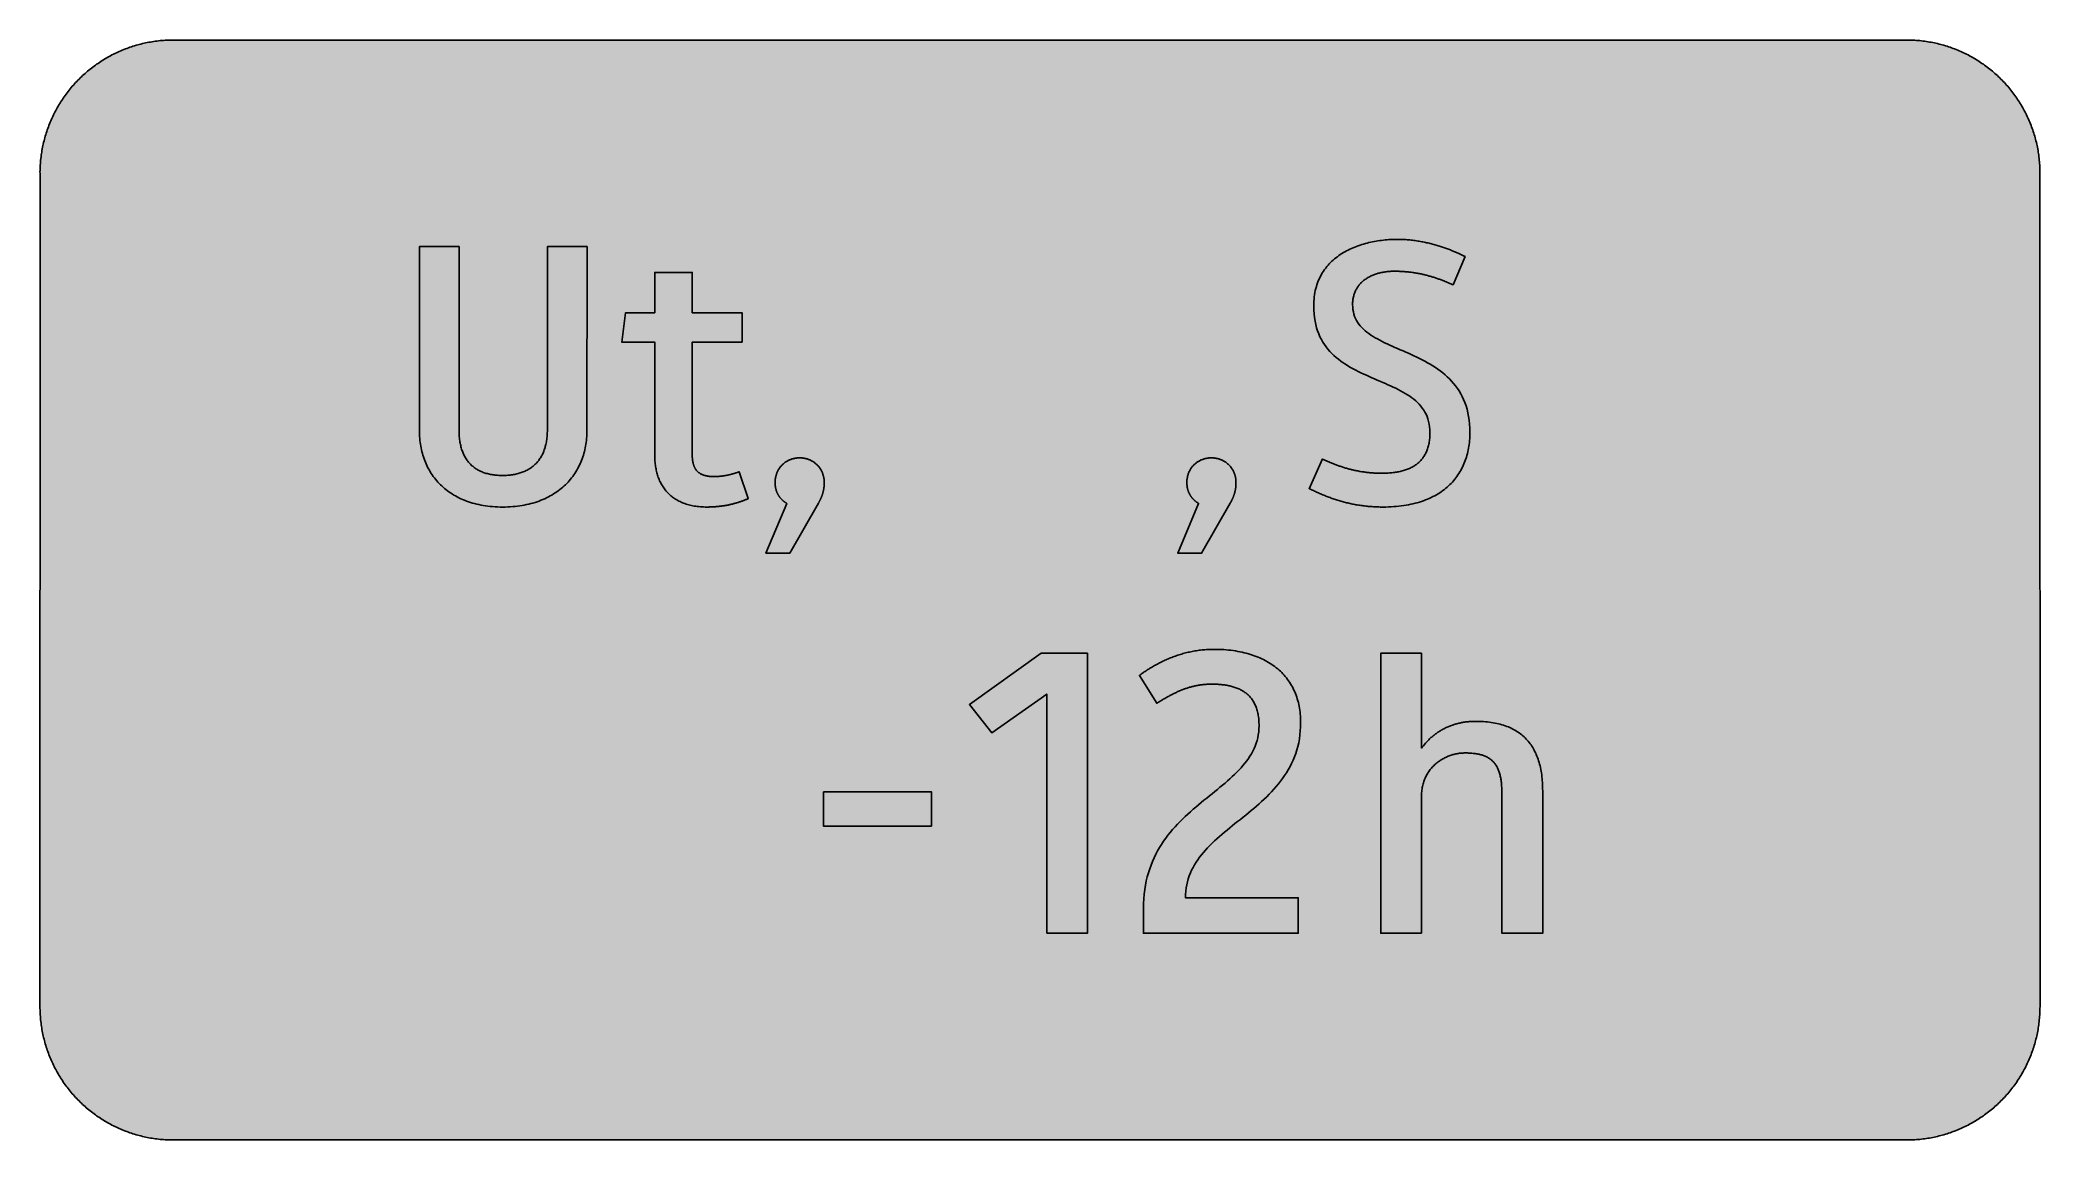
# Model space of a CAD drawing. Header units: millimetres. Extents: x 0 to 212, y 0 to 116.
import ezdxf

# ---------------------------------------------------------------- set-up
doc = ezdxf.new("R2010")
doc.units = ezdxf.units.MM

msp = doc.modelspace()

# ---------------------------------------------------------------- hatches: boundary and pattern name
for color, points in [(254, [(14.1633, 0.0536), (13.9878, 0.0533), (13.8125, 0.0559), (13.6373, 0.061), (13.462, 0.0686), (13.2893, 0.0787), (13.114, 0.0914), (12.9413, 0.1041), (12.7686, 0.1219), (12.5959, 0.1397), (12.4231, 0.16), (12.2504, 0.1829), (12.0777, 0.2057), (11.9075, 0.2337), (11.7373, 0.2616), (11.5672, 0.2921), (11.397, 0.3251), (11.2268, 0.3607), (11.0592, 0.3988), (10.8915, 0.4369), (10.7239, 0.4775), (10.5562, 0.5207), (10.3886, 0.5664), (10.2235, 0.6121), (10.0584, 0.6629), (9.8933, 0.7137), (9.7307, 0.7671), (9.5682, 0.8204), (9.4056, 0.8788), (9.2431, 0.9373), (9.083, 0.9982), (8.923, 1.0617), (8.763, 1.1252), (8.6055, 1.1938), (8.4455, 1.2624), (8.2906, 1.331), (8.1331, 1.4046), (7.9781, 1.4783), (7.8232, 1.5545), (7.6708, 1.6332), (7.5184, 1.7145), (7.366, 1.7958), (7.2161, 1.8796), (7.0663, 1.966), (6.919, 2.0523), (6.7716, 2.1438), (6.6243, 2.2352), (6.4795, 2.3266), (6.3348, 2.4232), (6.19, 2.5197), (6.0477, 2.6187), (5.908, 2.7178), (5.7683, 2.8194), (5.6286, 2.9235), (5.4915, 3.0302), (5.3543, 3.1369), (5.2197, 3.2461), (5.0851, 3.3579), (4.953, 3.4722), (4.8209, 3.5865), (4.6914, 3.7033), (4.5644, 3.8202), (4.4348, 3.9395), (4.3104, 4.0615), (4.1859, 4.1859), (4.0615, 4.3104), (3.9395, 4.4348), (3.8202, 4.5618), (3.7033, 4.6914), (3.5865, 4.8209), (3.4722, 4.953), (3.3579, 5.0851), (3.2487, 5.2197), (3.1369, 5.3543), (3.0302, 5.4915), (2.9235, 5.6286), (2.8194, 5.7683), (2.7178, 5.908), (2.6187, 6.0477), (2.5197, 6.19), (2.4232, 6.3348), (2.3266, 6.477), (2.2352, 6.6243), (2.1438, 6.7691), (2.0523, 6.919), (1.966, 7.0663), (1.8796, 7.2161), (1.7958, 7.366), (1.7145, 7.5184), (1.6332, 7.6708), (1.5545, 7.8232), (1.4783, 7.9781), (1.4046, 8.1331), (1.331, 8.2906), (1.2598, 8.4455), (1.1913, 8.603), (1.1252, 8.763), (1.0592, 8.923), (0.9982, 9.083), (0.9373, 9.2431), (0.8763, 9.4056), (0.8204, 9.5682), (0.7645, 9.7307), (0.7112, 9.8933), (0.6604, 10.0584), (0.6121, 10.2235), (0.5639, 10.3911), (0.5207, 10.5562), (0.4775, 10.7239), (0.4343, 10.8915), (0.3962, 11.0592), (0.3607, 11.2268), (0.3251, 11.397), (0.2921, 11.5672), (0.2616, 11.7373), (0.2311, 11.9075), (0.2057, 12.0802), (0.1803, 12.2504), (0.1575, 12.4231), (0.1372, 12.5959), (0.1194, 12.7686), (0.1041, 12.9413), (0.0889, 13.1166), (0.0787, 13.2893), (0.0686, 13.4645), (0.061, 13.6373), (0.0559, 13.8125), (0.0508, 13.9878), (0.0508, 14.163), (0.0522, 102.3592), (0.0508, 102.5322), (0.0559, 102.7074), (0.061, 102.8827), (0.0686, 103.058), (0.0787, 103.2307), (0.0889, 103.4059), (0.1041, 103.5787), (0.1194, 103.7514), (0.1372, 103.9241), (0.1575, 104.0968), (0.1803, 104.2695), (0.2057, 104.4423), (0.2311, 104.6124), (0.2616, 104.7826), (0.2921, 104.9528), (0.3251, 105.123), (0.3607, 105.2932), (0.3962, 105.4608), (0.4343, 105.6284), (0.4775, 105.7961), (0.5207, 105.9637), (0.5639, 106.1314), (0.6121, 106.2965), (0.6604, 106.4616), (0.7112, 106.6267), (0.7645, 106.7892), (0.8204, 106.9518), (0.8763, 107.1143), (0.9373, 107.2769), (0.9982, 107.4369), (1.0592, 107.5969), (1.1252, 107.757), (1.1913, 107.9144), (1.2598, 108.0745), (1.331, 108.2294), (1.4046, 108.3869), (1.4783, 108.5418), (1.5545, 108.6968), (1.6332, 108.8492), (1.7145, 109.0016), (1.7958, 109.154), (1.8796, 109.3038), (1.966, 109.4537), (2.0523, 109.601), (2.1438, 109.7483), (2.2352, 109.8956), (2.3266, 110.0404), (2.4232, 110.1852), (2.5197, 110.33), (2.6187, 110.4722), (2.7178, 110.6119), (2.8194, 110.7516), (2.9235, 110.8913), (3.0302, 111.0285), (3.1369, 111.1656), (3.2487, 111.3003), (3.3579, 111.4349), (3.4722, 111.567), (3.5865, 111.699), (3.7033, 111.8286), (3.8202, 111.9556), (3.9395, 112.0851), (4.0615, 112.2096), (4.1859, 112.334), (4.3104, 112.4585), (4.4348, 112.5804), (4.5644, 112.6998), (4.6914, 112.8166), (4.8209, 112.9335), (4.953, 113.0478), (5.0851, 113.1621), (5.2197, 113.2713), (5.3543, 113.3831), (5.4915, 113.4897), (5.6286, 113.5964), (5.7683, 113.7006), (5.908, 113.8022), (6.0477, 113.9012), (6.19, 114.0003), (6.3348, 114.0968), (6.4795, 114.1933), (6.6243, 114.2848), (6.7716, 114.3762), (6.919, 114.4676), (7.0663, 114.554), (7.2161, 114.6404), (7.366, 114.7242), (7.5184, 114.8055), (7.6708, 114.8867), (7.8232, 114.9655), (7.9781, 115.0417), (8.1331, 115.1153), (8.2906, 115.189), (8.4455, 115.2601), (8.6055, 115.3287), (8.763, 115.3947), (8.923, 115.4608), (9.083, 115.5217), (9.2431, 115.5827), (9.4056, 115.6437), (9.5682, 115.6995), (9.7307, 115.7554), (9.8933, 115.8088), (10.0584, 115.8596), (10.2235, 115.9078), (10.3886, 115.9561), (10.5562, 115.9993), (10.7239, 116.0424), (10.8915, 116.0856), (11.0592, 116.1237), (11.2268, 116.1593), (11.397, 116.1948), (11.5672, 116.2279), (11.7373, 116.2583), (11.9075, 116.2888), (12.0777, 116.3142), (12.2504, 116.3396), (12.4231, 116.3625), (12.5959, 116.3828), (12.7686, 116.4006), (12.9413, 116.4158), (13.114, 116.4311), (13.2893, 116.4412), (13.462, 116.4514), (13.6373, 116.459), (13.8125, 116.4641), (13.9878, 116.4692), (14.163, 116.4692), (197.6078, 116.4703), (197.7822, 116.4692), (197.9574, 116.4641), (198.1327, 116.459), (198.3054, 116.4514), (198.4807, 116.4412), (198.6534, 116.4311), (198.8287, 116.4158), (199.0014, 116.4006), (199.1741, 116.3828), (199.3468, 116.3625), (199.5195, 116.3396), (199.6897, 116.3142), (199.8624, 116.2888), (200.0326, 116.2583), (200.2028, 116.2279), (200.373, 116.1948), (200.5432, 116.1593), (200.7108, 116.1237), (200.8784, 116.0856), (201.0461, 116.0424), (201.2137, 115.9993), (201.3788, 115.9561), (201.5465, 115.9078), (201.7116, 115.8596), (201.8767, 115.8088), (202.0392, 115.7554), (202.2018, 115.6995), (202.3643, 115.6437), (202.5269, 115.5827), (202.6869, 115.5217), (202.8469, 115.4608), (203.007, 115.3947), (203.167, 115.3287), (203.3245, 115.2601), (203.4794, 115.189), (203.6369, 115.1153), (203.7918, 115.0417), (203.9468, 114.9655), (204.0992, 114.8867), (204.2516, 114.8055), (204.404, 114.7242), (204.5538, 114.6404), (204.7037, 114.554), (204.8535, 114.4676), (205.0009, 114.3762), (205.1456, 114.2848), (205.293, 114.1933), (205.4352, 114.0968), (205.58, 114.0003), (205.7222, 113.9012), (205.8619, 113.8022), (206.0016, 113.7006), (206.1413, 113.5964), (206.2785, 113.4897), (206.4156, 113.3831), (206.5503, 113.2713), (206.6849, 113.1621), (206.817, 113.0478), (206.949, 112.9335), (207.0786, 112.8166), (207.2081, 112.6998), (207.3351, 112.5804), (207.4596, 112.4585), (207.584, 112.334), (207.7085, 112.2096), (207.8304, 112.0851), (207.9498, 111.9556), (208.0666, 111.8286), (208.1835, 111.699), (208.2978, 111.567), (208.4121, 111.4349), (208.5238, 111.3003), (208.6331, 111.1656), (208.7397, 111.0285), (208.8464, 110.8913), (208.9506, 110.7516), (209.0522, 110.6119), (209.1512, 110.4722), (209.2503, 110.33), (209.3468, 110.1852), (209.4433, 110.0404), (209.5348, 109.8956), (209.6262, 109.7483), (209.7176, 109.601), (209.804, 109.4537), (209.8904, 109.3038), (209.9742, 109.154), (210.0555, 109.0016), (210.1367, 108.8492), (210.2155, 108.6968), (210.2917, 108.5418), (210.3653, 108.3869), (210.439, 108.2294), (210.5076, 108.0745), (210.5762, 107.9144), (210.6447, 107.757), (210.7082, 107.5969), (210.7717, 107.4369), (210.8327, 107.2769), (210.8911, 107.1143), (210.9495, 106.9518), (211.0029, 106.7892), (211.0562, 106.6267), (211.107, 106.4616), (211.1578, 106.2965), (211.2035, 106.1314), (211.2493, 105.9637), (211.2924, 105.7961), (211.3331, 105.6284), (211.3712, 105.4608), (211.4093, 105.2932), (211.4448, 105.123), (211.4779, 104.9528), (211.5083, 104.7826), (211.5363, 104.6124), (211.5642, 104.4423), (211.5871, 104.2695), (211.6099, 104.0968), (211.6303, 103.9241), (211.648, 103.7514), (211.6658, 103.5787), (211.6785, 103.4059), (211.6912, 103.2307), (211.7014, 103.058), (211.709, 102.8827), (211.7141, 102.7074), (211.7166, 102.5322), (211.7166, 102.3569), (211.7189, 14.1647), (211.7166, 13.9878), (211.7141, 13.8125), (211.709, 13.6373), (211.7014, 13.4645), (211.6912, 13.2893), (211.6785, 13.1166), (211.6658, 12.9413), (211.648, 12.7686), (211.6303, 12.5959), (211.6099, 12.4231), (211.5871, 12.2504), (211.5642, 12.0802), (211.5363, 11.9075), (211.5083, 11.7373), (211.4779, 11.5672), (211.4448, 11.397), (211.4093, 11.2268), (211.3712, 11.0592), (211.3331, 10.8915), (211.2924, 10.7239), (211.2493, 10.5562), (211.2035, 10.3911), (211.1578, 10.2235), (211.107, 10.0584), (211.0562, 9.8933), (211.0029, 9.7307), (210.9495, 9.5682), (210.8911, 9.4056), (210.8327, 9.2431), (210.7717, 9.083), (210.7082, 8.923), (210.6447, 8.763), (210.5762, 8.603), (210.5076, 8.4455), (210.439, 8.2906), (210.3653, 8.1331), (210.2917, 7.9781), (210.2155, 7.8232), (210.1367, 7.6708), (210.0555, 7.5184), (209.9742, 7.366), (209.8904, 7.2161), (209.804, 7.0663), (209.7176, 6.919), (209.6262, 6.7691), (209.5348, 6.6243), (209.4433, 6.477), (209.3468, 6.3348), (209.2503, 6.19), (209.1512, 6.0477), (209.0522, 5.908), (208.9506, 5.7683), (208.8464, 5.6286), (208.7397, 5.4915), (208.6331, 5.3543), (208.5238, 5.2197), (208.4121, 5.0851), (208.2978, 4.953), (208.1835, 4.8209), (208.0666, 4.6914), (207.9498, 4.5618), (207.8304, 4.4348), (207.7085, 4.3104), (207.584, 4.1859), (207.4596, 4.0615), (207.3351, 3.9395), (207.2081, 3.8202), (207.0786, 3.7033), (206.949, 3.5865), (206.817, 3.4722), (206.6849, 3.3579), (206.5503, 3.2461), (206.4156, 3.1369), (206.2785, 3.0302), (206.1413, 2.9235), (206.0016, 2.8194), (205.8619, 2.7178), (205.7222, 2.6187), (205.58, 2.5197), (205.4352, 2.4232), (205.293, 2.3266), (205.1456, 2.2352), (205.0009, 2.1438), (204.8535, 2.0523), (204.7037, 1.966), (204.5538, 1.8796), (204.404, 1.7958), (204.2516, 1.7145), (204.0992, 1.6332), (203.9468, 1.5545), (203.7918, 1.4783), (203.6369, 1.4046), (203.4794, 1.331), (203.3245, 1.2624), (203.167, 1.1938), (203.007, 1.1252), (202.8469, 1.0617), (202.6869, 0.9982), (202.5269, 0.9373), (202.3643, 0.8788), (202.2018, 0.8204), (202.0392, 0.7671), (201.8767, 0.7137), (201.7116, 0.6629), (201.5465, 0.6121), (201.3788, 0.5664), (201.2137, 0.5207), (201.0461, 0.4775), (200.8784, 0.4369), (200.7108, 0.3988), (200.5432, 0.3607), (200.373, 0.3251), (200.2028, 0.2921), (200.0326, 0.2616), (199.8624, 0.2337), (199.6897, 0.2057), (199.5195, 0.1829), (199.3468, 0.16), (199.1741, 0.1397), (199.0014, 0.1219), (198.8287, 0.1041), (198.6534, 0.0914), (198.4807, 0.0787), (198.3054, 0.0686), (198.1327, 0.061), (197.9574, 0.0559), (197.7822, 0.0533), (197.6069, 0.0533)]), (59, [(142.0731, 70.6159), (141.953, 70.6145), (141.8336, 70.6171), (141.7142, 70.6196), (141.5974, 70.6222), (141.4805, 70.6272), (141.3662, 70.6323), (141.2494, 70.6399), (141.1351, 70.645), (141.0233, 70.6552), (140.909, 70.6628), (140.7973, 70.673), (140.6855, 70.6857), (140.5763, 70.6958), (140.4671, 70.7085), (140.3579, 70.7212), (140.2486, 70.7365), (140.142, 70.7517), (140.0327, 70.7669), (139.9286, 70.7847), (139.8219, 70.8025), (139.7178, 70.8203), (139.6136, 70.8381), (139.5095, 70.8584), (139.4079, 70.8787), (139.3038, 70.899), (139.2022, 70.9219), (139.1031, 70.9447), (139.0015, 70.9676), (138.9024, 70.9905), (138.8034, 71.0159), (138.7043, 71.0413), (138.6078, 71.0667), (138.5113, 71.0921), (138.4148, 71.12), (138.3182, 71.1454), (138.2243, 71.1733), (138.1277, 71.2038), (138.0338, 71.2318), (137.9423, 71.2622), (137.8483, 71.2902), (137.7569, 71.3207), (137.6655, 71.3537), (137.574, 71.3842), (137.4826, 71.4172), (137.3937, 71.4477), (137.3048, 71.4807), (137.2159, 71.5137), (137.127, 71.5467), (137.0381, 71.5823), (136.9517, 71.6153), (136.8654, 71.6509), (136.779, 71.6864), (136.6926, 71.722), (136.6088, 71.7575), (136.525, 71.7931), (136.4386, 71.8287), (136.3574, 71.8642), (136.2735, 71.9023), (136.1897, 71.9404), (136.1084, 71.976), (136.0272, 72.0141), (135.9459, 72.0522), (135.8646, 72.0903), (135.7859, 72.1284), (134.3889, 68.9857), (134.4955, 68.9331), (134.6022, 68.8797), (134.7089, 68.8289), (134.8181, 68.7781), (134.9248, 68.7273), (135.034, 68.6765), (135.1432, 68.6257), (135.2499, 68.5775), (135.3591, 68.5292), (135.4684, 68.4809), (135.5776, 68.4352), (135.6893, 68.387), (135.7986, 68.3412), (135.9078, 68.2955), (136.0195, 68.2498), (136.1313, 68.2066), (136.2405, 68.1634), (136.3523, 68.1203), (136.4666, 68.0771), (136.5783, 68.0364), (136.6901, 67.9958), (136.8044, 67.9552), (136.9187, 67.9145), (137.033, 67.8764), (137.1473, 67.8383), (137.2641, 67.8002), (137.3784, 67.7647), (137.4953, 67.7266), (137.6121, 67.6935), (137.7315, 67.658), (137.8483, 67.625), (137.9677, 67.5919), (138.0871, 67.5615), (138.2065, 67.5284), (138.3284, 67.498), (138.4503, 67.47), (138.5722, 67.4421), (138.6942, 67.4141), (138.8186, 67.3862), (138.9431, 67.3608), (139.0675, 67.3354), (139.192, 67.3125), (139.319, 67.2897), (139.446, 67.2668), (139.5755, 67.2465), (139.7051, 67.2262), (139.8346, 67.2059), (139.9642, 67.1881), (140.0962, 67.1728), (140.2283, 67.1551), (140.3629, 67.1398), (140.4976, 67.1271), (140.6322, 67.1144), (140.7693, 67.1017), (140.9065, 67.0916), (141.0437, 67.0814), (141.1834, 67.0738), (141.3231, 67.0662), (141.4653, 67.0585), (141.6075, 67.0535), (141.7498, 67.0484), (141.8946, 67.0458), (142.0419, 67.0458), (142.1867, 67.0433), (142.4788, 67.0458), (142.7632, 67.0535), (143.0452, 67.0662), (143.3195, 67.0839), (143.5913, 67.1043), (143.858, 67.1297), (144.1196, 67.1601), (144.3761, 67.1957), (144.6276, 67.2363), (144.8765, 67.2795), (145.1178, 67.3303), (145.3566, 67.3811), (145.5903, 67.4395), (145.8189, 67.5005), (146.0424, 67.5665), (146.2608, 67.6377), (146.4742, 67.7113), (146.685, 67.7875), (146.8882, 67.8713), (147.0889, 67.9577), (147.2844, 68.0466), (147.4749, 68.1406), (147.6629, 68.2371), (147.8432, 68.3387), (148.021, 68.4454), (148.1912, 68.5546), (148.3589, 68.6664), (148.524, 68.7807), (148.6814, 68.9), (148.8364, 69.0245), (148.9837, 69.1515), (149.1285, 69.281), (149.2682, 69.4131), (149.4053, 69.5503), (149.5349, 69.69), (149.6619, 69.8322), (149.7838, 69.977), (149.9006, 70.1269), (150.0149, 70.2793), (150.1216, 70.4342), (150.2258, 70.5917), (150.3248, 70.7517), (150.4188, 70.9168), (150.5102, 71.0819), (150.5966, 71.2521), (150.6779, 71.4248), (150.7541, 71.5975), (150.8252, 71.7753), (150.8938, 71.9557), (150.9573, 72.136), (151.0157, 72.3214), (151.0716, 72.5094), (151.1224, 72.6973), (151.1681, 72.8904), (151.2087, 73.0834), (151.2468, 73.279), (151.2773, 73.4771), (151.3053, 73.6778), (151.3307, 73.881), (151.351, 74.0842), (151.3662, 74.2899), (151.3764, 74.4982), (151.3815, 74.709), (151.384, 74.9198), (151.3764, 75.3745), (151.3484, 75.8114), (151.3053, 76.2305), (151.2443, 76.6318), (151.1681, 77.0204), (151.0767, 77.3913), (150.9725, 77.7494), (150.8506, 78.0923), (150.716, 78.42), (150.5687, 78.7349), (150.4112, 79.0372), (150.2385, 79.3267), (150.0556, 79.6036), (149.8625, 79.8678), (149.6568, 80.1218), (149.4434, 80.3656), (149.2225, 80.5993), (148.9913, 80.8228), (148.75, 81.0362), (148.5036, 81.2419), (148.2522, 81.44), (147.9906, 81.628), (147.7264, 81.8083), (147.4546, 81.9836), (147.1803, 82.1512), (146.9009, 82.3112), (146.619, 82.4687), (146.3345, 82.6186), (146.0475, 82.7634), (145.7579, 82.9056), (145.4658, 83.0428), (145.1762, 83.1774), (144.8841, 83.3095), (144.5946, 83.439), (144.305, 83.566), (144.018, 83.6905), (143.7335, 83.8149), (143.449, 83.9394), (143.1722, 84.0613), (142.8953, 84.1858), (142.6261, 84.3102), (142.3594, 84.4372), (142.1003, 84.5642), (141.8463, 84.6963), (141.5999, 84.8284), (141.3612, 84.963), (141.13, 85.1027), (140.9065, 85.2475), (140.6931, 85.3948), (140.4899, 85.5472), (140.2969, 85.7047), (140.114, 85.8698), (139.9413, 86.04), (139.7813, 86.2178), (139.634, 86.4006), (139.5019, 86.5937), (139.38, 86.7943), (139.2733, 87.0026), (139.1818, 87.2211), (139.1056, 87.4497), (139.0472, 87.6859), (139.0015, 87.9348), (138.9761, 88.1939), (138.9659, 88.4657), (138.9685, 88.5749), (138.9736, 88.6841), (138.9812, 88.7882), (138.9913, 88.8949), (139.004, 88.9965), (139.0193, 89.0981), (139.0371, 89.1972), (139.0574, 89.2962), (139.0828, 89.3928), (139.1082, 89.4867), (139.1387, 89.5782), (139.1691, 89.6696), (139.2022, 89.7585), (139.2403, 89.8449), (139.2784, 89.9312), (139.319, 90.0151), (139.3647, 90.0963), (139.4104, 90.1776), (139.4587, 90.2564), (139.5095, 90.3326), (139.5603, 90.4088), (139.6162, 90.4799), (139.6721, 90.5535), (139.733, 90.6221), (139.794, 90.6907), (139.8575, 90.7567), (139.921, 90.8202), (139.9896, 90.8837), (140.0581, 90.9447), (140.1293, 91.0057), (140.2029, 91.0615), (140.2766, 91.1174), (140.3528, 91.1733), (140.4315, 91.2241), (140.5103, 91.2749), (140.5915, 91.3232), (140.6754, 91.3714), (140.7592, 91.4171), (140.8455, 91.4603), (140.9344, 91.5035), (141.0233, 91.5441), (141.1122, 91.5822), (141.2062, 91.6178), (141.2977, 91.6534), (141.3942, 91.6864), (141.4882, 91.7194), (141.5872, 91.7499), (141.6837, 91.7778), (141.7828, 91.8032), (141.8844, 91.8286), (141.986, 91.8515), (142.0901, 91.8743), (142.1917, 91.8921), (142.2984, 91.9099), (142.4026, 91.9277), (142.5092, 91.9404), (142.6159, 91.9531), (142.7251, 91.9658), (142.8344, 91.9759), (142.9436, 91.9836), (143.0553, 91.9886), (143.1671, 91.9937), (143.2789, 91.9963), (143.3906, 91.9963), (143.5075, 91.9963), (143.6243, 91.9937), (143.7411, 91.9912), (143.858, 91.9886), (143.9723, 91.9836), (144.0866, 91.9785), (144.1983, 91.9734), (144.3101, 91.9658), (144.4219, 91.9582), (144.5336, 91.9505), (144.6454, 91.9404), (144.7546, 91.9302), (144.8613, 91.9201), (144.9705, 91.9074), (145.0772, 91.8947), (145.1839, 91.882), (145.2905, 91.8667), (145.3947, 91.8515), (145.5014, 91.8362), (145.603, 91.8185), (145.7071, 91.8032), (145.8112, 91.7854), (145.9128, 91.7651), (146.0144, 91.7473), (146.1135, 91.727), (146.2126, 91.7067), (146.3142, 91.6838), (146.4107, 91.6635), (146.5097, 91.6407), (146.6063, 91.6178), (146.7053, 91.5924), (146.7993, 91.5695), (146.8958, 91.5441), (146.9923, 91.5187), (147.0863, 91.4933), (147.1803, 91.4654), (147.2717, 91.44), (147.3657, 91.4121), (147.4572, 91.3841), (147.5486, 91.3562), (147.64, 91.3257), (147.7315, 91.2978), (147.8204, 91.2673), (147.9118, 91.2368), (148.0007, 91.2063), (148.0871, 91.1758), (148.176, 91.1428), (148.2623, 91.1123), (148.3512, 91.0793), (148.4376, 91.0463), (148.524, 91.0133), (148.6078, 90.9803), (148.6941, 90.9472), (148.778, 90.9142), (148.8618, 90.8787), (148.9456, 90.8456), (149.0294, 90.8101), (149.1107, 90.7745), (149.1945, 90.739), (149.2758, 90.7034), (149.3571, 90.6678), (149.4384, 90.6323), (149.5196, 90.5967), (149.5984, 90.5612), (150.8813, 93.5493), (150.8227, 93.5787), (150.7617, 93.6092), (150.7007, 93.6396), (150.6372, 93.6701), (150.5687, 93.7031), (150.5001, 93.7362), (150.429, 93.7717), (150.3578, 93.8047), (150.2816, 93.8403), (150.2054, 93.8759), (150.1242, 93.9114), (150.0429, 93.947), (149.9616, 93.9825), (149.8752, 94.0206), (149.7889, 94.0587), (149.7, 94.0943), (149.6085, 94.1324), (149.5146, 94.1705), (149.4206, 94.2086), (149.3241, 94.2467), (149.225, 94.2848), (149.1259, 94.3229), (149.0243, 94.361), (148.9202, 94.3991), (148.8161, 94.4372), (148.7094, 94.4728), (148.6002, 94.5109), (148.4909, 94.549), (148.3792, 94.5845), (148.2674, 94.6226), (148.1531, 94.6582), (148.0363, 94.6937), (147.9194, 94.7293), (147.8026, 94.7623), (147.6807, 94.7979), (147.5613, 94.8309), (147.4368, 94.8639), (147.3149, 94.8969), (147.1879, 94.9274), (147.0635, 94.9579), (146.9339, 94.9884), (146.8069, 95.0189), (146.6774, 95.0468), (146.5453, 95.0747), (146.4132, 95.1001), (146.2811, 95.1255), (146.1465, 95.1509), (146.0119, 95.1738), (145.8747, 95.1967), (145.7376, 95.2195), (145.6004, 95.2398), (145.4633, 95.2576), (145.3236, 95.2754), (145.1813, 95.2906), (145.0416, 95.3059), (144.8994, 95.3186), (144.7571, 95.3313), (144.6124, 95.3414), (144.4676, 95.3516), (144.3228, 95.3592), (144.178, 95.3643), (144.0332, 95.3694), (143.8859, 95.3719), (143.7386, 95.3719), (143.5557, 95.3719), (143.3678, 95.3668), (143.1823, 95.3618), (142.9944, 95.3516), (142.8039, 95.3414), (142.6134, 95.3262), (142.4229, 95.311), (142.2324, 95.2906), (142.0393, 95.2678), (141.8488, 95.2424), (141.6558, 95.2144), (141.4628, 95.184), (141.2723, 95.1484), (141.0792, 95.1103), (140.8887, 95.0722), (140.6982, 95.0265), (140.5077, 94.9808), (140.3172, 94.93), (140.1293, 94.8766), (139.9413, 94.8207), (139.7559, 94.7598), (139.5705, 94.6963), (139.3876, 94.6302), (139.2047, 94.5591), (139.0244, 94.4855), (138.8466, 94.4093), (138.6713, 94.328), (138.4986, 94.2416), (138.3259, 94.1527), (138.1582, 94.0613), (137.9906, 93.9648), (137.828, 93.8632), (137.6655, 93.759), (137.508, 93.6523), (137.353, 93.538), (137.2006, 93.4212), (137.0533, 93.3018), (136.9085, 93.1774), (136.7688, 93.0478), (136.6317, 92.9157), (136.4996, 92.776), (136.3701, 92.6363), (136.2456, 92.489), (136.1262, 92.3392), (136.0094, 92.1817), (135.8976, 92.0217), (135.7909, 91.8591), (135.6919, 91.6889), (135.5954, 91.5162), (135.5039, 91.3359), (135.4176, 91.153), (135.3388, 90.965), (135.2626, 90.772), (135.194, 90.5739), (135.1305, 90.3707), (135.0747, 90.1624), (135.0239, 89.949), (134.9807, 89.7306), (134.9426, 89.5071), (134.9096, 89.2785), (134.8867, 89.0448), (134.8689, 88.8035), (134.8562, 88.5596), (134.8537, 88.3107), (134.8638, 87.8865), (134.8892, 87.4776), (134.9324, 87.089), (134.9908, 86.7131), (135.067, 86.3549), (135.1585, 86.0095), (135.2626, 85.6793), (135.382, 85.3643), (135.5141, 85.0621), (135.6614, 84.775), (135.8189, 84.4982), (135.9891, 84.234), (136.1694, 83.98), (136.3624, 83.7387), (136.5631, 83.5076), (136.7765, 83.2866), (136.9974, 83.0758), (137.226, 82.8751), (137.4623, 82.6821), (137.7061, 82.4967), (137.9576, 82.3189), (138.2141, 82.1487), (138.4783, 81.9836), (138.745, 81.8261), (139.0167, 81.6737), (139.2936, 81.5289), (139.573, 81.3867), (139.8575, 81.247), (140.142, 81.1124), (140.429, 80.9828), (140.716, 80.8533), (141.003, 80.7288), (141.2926, 80.6044), (141.5796, 80.4799), (141.8666, 80.358), (142.1511, 80.2361), (142.433, 80.1141), (142.7124, 79.9922), (142.9893, 79.8678), (143.2611, 79.7408), (143.5303, 79.6138), (143.7919, 79.4817), (144.051, 79.3471), (144.2999, 79.2099), (144.5463, 79.0677), (144.7825, 78.9229), (145.0111, 78.7705), (145.2321, 78.613), (145.4429, 78.4479), (145.6461, 78.2777), (145.8366, 78.0999), (146.0195, 77.917), (146.1897, 77.724), (146.3472, 77.5208), (146.492, 77.31), (146.6266, 77.089), (146.746, 76.8604), (146.8501, 76.6191), (146.9415, 76.3651), (147.0152, 76.1009), (147.0762, 75.8266), (147.1193, 75.5371), (147.1447, 75.2348), (147.1549, 74.9198), (147.1524, 74.7725), (147.1473, 74.6252), (147.1397, 74.483), (147.1295, 74.3407), (147.1168, 74.2036), (147.099, 74.0715), (147.0787, 73.9394), (147.0558, 73.8124), (147.0304, 73.6854), (147.0025, 73.5635), (146.972, 73.4441), (146.9365, 73.3273), (146.9009, 73.213), (146.8628, 73.1037), (146.8196, 72.9945), (146.7739, 72.8904), (146.7282, 72.7862), (146.6774, 72.6872), (146.624, 72.5907), (146.5682, 72.4941), (146.5123, 72.4027), (146.4513, 72.3138), (146.3878, 72.2274), (146.3243, 72.1436), (146.2557, 72.0623), (146.1872, 71.9836), (146.1135, 71.9049), (146.0398, 71.8312), (145.9636, 71.7601), (145.8824, 71.6915), (145.8011, 71.6255), (145.7198, 71.5594), (145.6334, 71.4985), (145.5445, 71.4375), (145.4556, 71.3816), (145.3642, 71.3257), (145.2702, 71.2724), (145.1737, 71.2216), (145.0746, 71.1733), (144.9756, 71.1276), (144.874, 71.0844), (144.7698, 71.0413), (144.6657, 71.0032), (144.5565, 70.9651), (144.4473, 70.9295), (144.338, 70.8965), (144.2237, 70.8635), (144.1094, 70.8355), (143.9951, 70.8076), (143.8758, 70.7822), (143.7564, 70.7568), (143.637, 70.7365), (143.5125, 70.7161), (143.3906, 70.6984), (143.2636, 70.6831), (143.1366, 70.6679), (143.0096, 70.6552), (142.8775, 70.645), (142.748, 70.6349), (142.6159, 70.6272), (142.4813, 70.6222), (142.3467, 70.6171), (142.2095, 70.6145), (142.0724, 70.6145)]), (59, [(57.9423, 94.5981), (53.7517, 94.5981), (53.7517, 75.1953), (53.7489, 75.0443), (53.7439, 74.897), (53.7388, 74.7522), (53.7286, 74.61), (53.7185, 74.4677), (53.7032, 74.3306), (53.6854, 74.1959), (53.6651, 74.0613), (53.6448, 73.9318), (53.6194, 73.8022), (53.5915, 73.6778), (53.5635, 73.5533), (53.5305, 73.4314), (53.4975, 73.3146), (53.4594, 73.1977), (53.4187, 73.0834), (53.3781, 72.9717), (53.3349, 72.8624), (53.2867, 72.7558), (53.2384, 72.6491), (53.1876, 72.5475), (53.1343, 72.4484), (53.0784, 72.3519), (53.02, 72.2554), (52.959, 72.1639), (52.8955, 72.0725), (52.832, 71.9836), (52.7634, 71.8998), (52.6948, 71.816), (52.6237, 71.7347), (52.5501, 71.6559), (52.4739, 71.5797), (52.3977, 71.5061), (52.3164, 71.435), (52.2351, 71.3664), (52.1487, 71.2978), (52.0649, 71.2343), (51.976, 71.1708), (51.8846, 71.1124), (51.7931, 71.054), (51.6992, 71.0006), (51.6026, 70.9473), (51.5036, 70.8965), (51.4045, 70.8482), (51.3004, 70.8025), (51.1962, 70.7593), (51.0921, 70.7187), (50.9829, 70.6806), (50.8737, 70.645), (50.7619, 70.6095), (50.6476, 70.579), (50.5333, 70.551), (50.4165, 70.5231), (50.2971, 70.4977), (50.1777, 70.4774), (50.0532, 70.4571), (49.9313, 70.4393), (49.8043, 70.424), (49.6773, 70.4113), (49.5478, 70.4012), (49.4182, 70.391), (49.2862, 70.3859), (49.1515, 70.3834), (49.0144, 70.3809), (48.8798, 70.3834), (48.7451, 70.3859), (48.6131, 70.391), (48.4835, 70.4012), (48.3565, 70.4113), (48.2295, 70.424), (48.1051, 70.4367), (47.9806, 70.4545), (47.8612, 70.4748), (47.7418, 70.4952), (47.625, 70.5206), (47.5082, 70.546), (47.3939, 70.5739), (47.2846, 70.6069), (47.1729, 70.6399), (47.0662, 70.6755), (46.9595, 70.7136), (46.8554, 70.7542), (46.7538, 70.7949), (46.6547, 70.8406), (46.5557, 70.8889), (46.4617, 70.9371), (46.3677, 70.9905), (46.2763, 71.0438), (46.1848, 71.1022), (46.0985, 71.1606), (46.0121, 71.2216), (45.9283, 71.2851), (45.847, 71.3511), (45.7683, 71.4197), (45.6895, 71.4908), (45.6159, 71.5645), (45.5422, 71.6407), (45.4711, 71.7194), (45.4025, 71.8007), (45.3365, 71.882), (45.2704, 71.9684), (45.2095, 72.0547), (45.1485, 72.1462), (45.0901, 72.2376), (45.0367, 72.3341), (44.9834, 72.4306), (44.9301, 72.5297), (44.8818, 72.6338), (44.8361, 72.738), (44.7904, 72.8447), (44.7497, 72.9539), (44.7091, 73.0656), (44.6735, 73.1799), (44.638, 73.2968), (44.6049, 73.4162), (44.5745, 73.5381), (44.5465, 73.6625), (44.5211, 73.7895), (44.4983, 73.9191), (44.4754, 74.0512), (44.4576, 74.1858), (44.4424, 74.3229), (44.4297, 74.4601), (44.417, 74.6023), (44.4094, 74.7471), (44.4017, 74.8944), (44.3992, 75.0418), (44.3967, 75.1942), (44.3988, 94.5981), (40.2086, 94.5981), (40.2086, 75.1166), (40.2082, 74.9071), (40.2158, 74.6989), (40.226, 74.4931), (40.2412, 74.2899), (40.2615, 74.0867), (40.2869, 73.8861), (40.3149, 73.6854), (40.3479, 73.4873), (40.3835, 73.2917), (40.4266, 73.0961), (40.4724, 72.9031), (40.5206, 72.7126), (40.5765, 72.5246), (40.6349, 72.3392), (40.6984, 72.1538), (40.7645, 71.9709), (40.8356, 71.7906), (40.9118, 71.6153), (40.9931, 71.44), (41.0769, 71.2673), (41.1658, 71.0946), (41.2598, 70.927), (41.3588, 70.7619), (41.4604, 70.6018), (41.5646, 70.4418), (41.6763, 70.2843), (41.7906, 70.1294), (41.91, 69.9795), (42.0319, 69.8322), (42.1615, 69.6874), (42.2935, 69.5452), (42.4282, 69.4055), (42.5679, 69.2709), (42.7126, 69.1388), (42.8625, 69.0118), (43.0149, 68.8848), (43.1724, 68.7654), (43.3349, 68.646), (43.5, 68.5317), (43.6702, 68.4225), (43.8455, 68.3133), (44.0233, 68.2117), (44.2062, 68.1126), (44.3941, 68.0161), (44.5846, 67.9272), (44.7802, 67.8383), (44.9809, 67.757), (45.1841, 67.6783), (45.3923, 67.6046), (45.6032, 67.5335), (45.8216, 67.4675), (46.04, 67.4065), (46.2661, 67.3506), (46.4947, 67.2973), (46.7284, 67.2516), (46.9646, 67.2084), (47.2084, 67.1703), (47.4523, 67.1373), (47.7037, 67.1093), (47.9577, 67.0865), (48.2168, 67.0687), (48.4784, 67.0535), (48.7451, 67.0458), (49.0144, 67.0433), (49.2862, 67.0458), (49.5529, 67.0535), (49.817, 67.0687), (50.0761, 67.0865), (50.3301, 67.1093), (50.5816, 67.1373), (50.8279, 67.1703), (51.0692, 67.2084), (51.308, 67.2516), (51.5442, 67.2973), (51.7754, 67.3506), (52.0014, 67.4065), (52.2224, 67.4675), (52.4408, 67.5335), (52.6567, 67.6046), (52.865, 67.6783), (53.0708, 67.757), (53.274, 67.8383), (53.4721, 67.9272), (53.6651, 68.0161), (53.8531, 68.1126), (54.0385, 68.2117), (54.2214, 68.3133), (54.3966, 68.4225), (54.5694, 68.5317), (54.7395, 68.646), (54.9021, 68.7654), (55.0621, 68.8848), (55.2196, 69.0118), (55.3695, 69.1388), (55.5168, 69.2709), (55.6616, 69.4055), (55.7987, 69.5452), (55.9333, 69.6874), (56.0654, 69.8322), (56.1899, 69.9795), (56.3118, 70.1294), (56.4286, 70.2843), (56.5429, 70.4418), (56.6522, 70.6018), (56.7563, 70.7619), (56.8554, 70.927), (56.9519, 71.0946), (57.0433, 71.2673), (57.1297, 71.44), (57.2135, 71.6153), (57.2922, 71.7906), (57.3659, 71.9709), (57.4345, 72.1538), (57.5005, 72.3392), (57.5589, 72.5246), (57.6174, 72.7126), (57.6682, 72.9031), (57.7164, 73.0961), (57.7571, 73.2917), (57.7952, 73.4873), (57.8307, 73.6854), (57.8587, 73.8861), (57.8841, 74.0867), (57.9044, 74.2899), (57.9196, 74.4931), (57.9323, 74.6989), (57.9399, 74.9071), (57.9399, 75.1154)]), (59, [(65.1207, 72.4775), (65.1205, 72.329), (65.1256, 72.1843), (65.1307, 72.0395), (65.1383, 71.8972), (65.151, 71.755), (65.1637, 71.6153), (65.1815, 71.4781), (65.1993, 71.341), (65.2221, 71.2064), (65.245, 71.0717), (65.2729, 70.9397), (65.3034, 70.8076), (65.3339, 70.678), (65.3694, 70.551), (65.405, 70.4266), (65.4456, 70.3021), (65.4888, 70.1802), (65.5345, 70.0583), (65.5803, 69.9414), (65.6311, 69.8246), (65.6844, 69.7103), (65.7403, 69.596), (65.7987, 69.4868), (65.8597, 69.3776), (65.9257, 69.2709), (65.9917, 69.1642), (66.0603, 69.0626), (66.134, 68.961), (66.2076, 68.8645), (66.2864, 68.768), (66.3651, 68.674), (66.4489, 68.5825), (66.5353, 68.4936), (66.6242, 68.4047), (66.7156, 68.3209), (66.8096, 68.2396), (66.9061, 68.1584), (67.0077, 68.0822), (67.1093, 68.006), (67.216, 67.9348), (67.3252, 67.8637), (67.437, 67.7977), (67.5513, 67.7342), (67.6681, 67.6707), (67.7875, 67.6123), (67.9094, 67.5564), (68.0364, 67.503), (68.166, 67.4522), (68.2981, 67.404), (68.4327, 67.3583), (68.5698, 67.3151), (68.7095, 67.277), (68.8543, 67.2389), (68.9991, 67.2059), (69.149, 67.1754), (69.3014, 67.1474), (69.4563, 67.1246), (69.6163, 67.1043), (69.7763, 67.0865), (69.9414, 67.0712), (70.1091, 67.0585), (70.2793, 67.0509), (70.4545, 67.0458), (70.6298, 67.0433), (70.7009, 67.0433), (70.772, 67.0458), (70.8431, 67.0458), (70.9143, 67.0484), (70.9828, 67.0484), (71.054, 67.0509), (71.1251, 67.0535), (71.1962, 67.056), (71.2673, 67.0611), (71.3359, 67.0636), (71.407, 67.0687), (71.4781, 67.0738), (71.5467, 67.0789), (71.6178, 67.0839), (71.6864, 67.089), (71.7575, 67.0966), (71.8261, 67.1043), (71.8972, 67.1093), (71.9658, 67.117), (72.0369, 67.1271), (72.1055, 67.1347), (72.1766, 67.1424), (72.2452, 67.1525), (72.3138, 67.1627), (72.3849, 67.1728), (72.4535, 67.183), (72.5221, 67.1957), (72.5907, 67.2059), (72.6592, 67.2186), (72.7278, 67.2313), (72.7989, 67.244), (72.8675, 67.2567), (72.9361, 67.2719), (73.0047, 67.2846), (73.0733, 67.2998), (73.1418, 67.3151), (73.2079, 67.3303), (73.2765, 67.3481), (73.345, 67.3633), (73.4136, 67.3811), (73.4822, 67.3989), (73.5482, 67.4167), (73.6168, 67.4345), (73.6854, 67.4548), (73.7514, 67.4751), (73.82, 67.4929), (73.8861, 67.5157), (73.9546, 67.5361), (74.0207, 67.5564), (74.0893, 67.5792), (74.1553, 67.6021), (74.2213, 67.625), (74.2874, 67.6478), (74.356, 67.6707), (74.422, 67.6961), (74.488, 67.7215), (74.5541, 67.7469), (74.6201, 67.7723), (74.6862, 67.7977), (74.7522, 67.8256), (74.8182, 67.851), (74.8843, 67.879), (74.9503, 67.9069), (75.0164, 67.9374), (74.0463, 70.7704), (73.9978, 70.7517), (73.9521, 70.7365), (73.9038, 70.7212), (73.8581, 70.706), (73.8124, 70.6907), (73.7667, 70.6755), (73.721, 70.6628), (73.6778, 70.6476), (73.6321, 70.6323), (73.5889, 70.6196), (73.5432, 70.6069), (73.5, 70.5942), (73.4568, 70.579), (73.4136, 70.5663), (73.3704, 70.5561), (73.3273, 70.5434), (73.2841, 70.5307), (73.2409, 70.5206), (73.1977, 70.5079), (73.1571, 70.4977), (73.1139, 70.4875), (73.0733, 70.4774), (73.0301, 70.4672), (72.9894, 70.4571), (72.9488, 70.4469), (72.9082, 70.4367), (72.8675, 70.4291), (72.8243, 70.419), (72.7837, 70.4113), (72.7431, 70.4012), (72.7024, 70.3936), (72.6618, 70.3859), (72.6211, 70.3783), (72.583, 70.3707), (72.5424, 70.3631), (72.5018, 70.358), (72.4611, 70.3504), (72.4205, 70.3453), (72.3798, 70.3377), (72.3417, 70.3326), (72.3011, 70.3275), (72.2605, 70.3224), (72.2198, 70.3174), (72.1817, 70.3123), (72.1411, 70.3072), (72.1004, 70.3021), (72.0598, 70.297), (72.0217, 70.2945), (71.9811, 70.292), (71.9404, 70.2869), (71.8998, 70.2843), (71.8591, 70.2818), (71.8185, 70.2793), (71.7779, 70.2767), (71.7372, 70.2742), (71.6966, 70.2716), (71.6559, 70.2691), (71.6153, 70.2691), (71.5747, 70.2666), (71.534, 70.2666), (71.4934, 70.2666), (71.4502, 70.264), (71.4096, 70.264), (71.3664, 70.264), (71.2876, 70.264), (71.2064, 70.2666), (71.1302, 70.2691), (71.054, 70.2742), (70.9803, 70.2793), (70.9066, 70.2869), (70.8355, 70.2945), (70.7669, 70.3047), (70.7009, 70.3148), (70.6349, 70.3275), (70.5714, 70.3402), (70.5079, 70.3529), (70.4469, 70.3682), (70.3885, 70.3859), (70.3301, 70.4037), (70.2742, 70.4215), (70.2183, 70.4418), (70.165, 70.4621), (70.1142, 70.485), (70.0634, 70.5079), (70.0126, 70.5333), (69.9668, 70.5587), (69.9211, 70.5866), (69.8754, 70.6145), (69.8322, 70.645), (69.7916, 70.6755), (69.7509, 70.706), (69.7103, 70.739), (69.6722, 70.772), (69.6366, 70.8076), (69.6011, 70.8431), (69.5681, 70.8812), (69.535, 70.9193), (69.5046, 70.96), (69.4741, 70.9981), (69.4461, 71.0413), (69.4182, 71.0844), (69.3903, 71.1276), (69.3674, 71.1733), (69.342, 71.2191), (69.3191, 71.2648), (69.2963, 71.313), (69.276, 71.3613), (69.2582, 71.4121), (69.2379, 71.4629), (69.2226, 71.5162), (69.2048, 71.5696), (69.1896, 71.6229), (69.1769, 71.6788), (69.1642, 71.7347), (69.1515, 71.7931), (69.1388, 71.8515), (69.1286, 71.9125), (69.121, 71.9709), (69.1134, 72.0344), (69.1058, 72.0954), (69.0982, 72.1589), (69.0931, 72.2249), (69.088, 72.2884), (69.0855, 72.357), (69.0829, 72.423), (69.0804, 72.4916), (69.0778, 72.5627), (69.0778, 72.6313), (69.0795, 84.5079), (74.356, 84.5079), (74.356, 87.6127), (69.0795, 87.6127), (69.0795, 91.8803), (65.1207, 91.8803), (65.1207, 87.6127), (62.0173, 87.6127), (61.6285, 84.5079), (65.1207, 84.5079)]), (59, [(77.8496, 69.6457), (77.8485, 69.5808), (77.851, 69.5147), (77.8535, 69.4538), (77.8586, 69.3903), (77.8637, 69.3318), (77.8713, 69.2709), (77.8789, 69.2125), (77.8866, 69.1566), (77.8967, 69.1007), (77.9069, 69.0448), (77.9196, 68.9915), (77.9323, 68.9381), (77.9475, 68.8873), (77.9602, 68.834), (77.978, 68.7857), (77.9932, 68.7375), (78.011, 68.6892), (78.0288, 68.641), (78.0466, 68.5952), (78.0669, 68.5521), (78.0847, 68.5063), (78.105, 68.4632), (78.1279, 68.4225), (78.1482, 68.3819), (78.171, 68.3412), (78.1939, 68.3031), (78.2168, 68.265), (78.2396, 68.2269), (78.265, 68.1914), (78.2879, 68.1558), (78.3133, 68.1203), (78.3387, 68.0872), (78.3641, 68.0542), (78.3895, 68.0212), (78.4149, 67.9907), (78.4403, 67.9602), (78.4657, 67.9323), (78.4911, 67.9044), (78.5165, 67.8764), (78.5444, 67.8485), (78.5698, 67.8231), (78.5952, 67.7977), (78.6206, 67.7723), (78.646, 67.7494), (78.6714, 67.7266), (78.6968, 67.7037), (78.7222, 67.6834), (78.7476, 67.6631), (78.773, 67.6427), (78.7984, 67.625), (78.8213, 67.6072), (78.8441, 67.5894), (78.8695, 67.5716), (78.8924, 67.5564), (78.9127, 67.5411), (78.9356, 67.5259), (78.9584, 67.5132), (78.9788, 67.498), (78.9991, 67.4853), (79.0194, 67.4751), (79.0372, 67.4624), (79.055, 67.4522), (79.0727, 67.4421), (79.0905, 67.4319), (76.8794, 62.1563), (79.4011, 62.1563), (82.4286, 67.4342), (82.4535, 67.4802), (82.4814, 67.5259), (82.5068, 67.5742), (82.5297, 67.6199), (82.5551, 67.6631), (82.5779, 67.7088), (82.5983, 67.7545), (82.6211, 67.7977), (82.6414, 67.8434), (82.6618, 67.8866), (82.6821, 67.9298), (82.6999, 67.9704), (82.7176, 68.0136), (82.7354, 68.0568), (82.7532, 68.0974), (82.7684, 68.138), (82.7862, 68.1787), (82.8015, 68.2193), (82.8142, 68.26), (82.8294, 68.2981), (82.8421, 68.3387), (82.8548, 68.3768), (82.8675, 68.4149), (82.8802, 68.453), (82.8904, 68.4911), (82.9005, 68.5267), (82.9107, 68.5648), (82.9208, 68.6003), (82.931, 68.6359), (82.9386, 68.6714), (82.9488, 68.707), (82.9564, 68.7426), (82.964, 68.7756), (82.9691, 68.8111), (82.9767, 68.8442), (82.9843, 68.8772), (82.9894, 68.9102), (82.9945, 68.9432), (82.9996, 68.9737), (83.0047, 69.0067), (83.0097, 69.0372), (83.0123, 69.0677), (83.0174, 69.0982), (83.0199, 69.1286), (83.025, 69.1591), (83.0275, 69.1871), (83.0301, 69.215), (83.0326, 69.2455), (83.0351, 69.2734), (83.0377, 69.2988), (83.0377, 69.3268), (83.0402, 69.3547), (83.0428, 69.3801), (83.0428, 69.4055), (83.0428, 69.4309), (83.0453, 69.4563), (83.0453, 69.4817), (83.0453, 69.5071), (83.0478, 69.53), (83.0478, 69.5528), (83.0478, 69.5782), (83.0478, 69.6011), (83.0478, 69.6214), (83.0478, 69.6443), (83.0478, 69.7128), (83.0453, 69.7814), (83.0402, 69.85), (83.0351, 69.916), (83.0275, 69.9821), (83.0174, 70.0481), (83.0072, 70.1142), (82.997, 70.1802), (82.9818, 70.2437), (82.9691, 70.3072), (82.9513, 70.3707), (82.9335, 70.4317), (82.9158, 70.4926), (82.8954, 70.5536), (82.8726, 70.6145), (82.8497, 70.673), (82.8243, 70.7314), (82.7989, 70.7898), (82.771, 70.8457), (82.743, 70.9016), (82.7126, 70.9549), (82.6795, 71.0108), (82.6491, 71.0641), (82.6135, 71.1149), (82.5779, 71.1657), (82.5424, 71.2165), (82.5043, 71.2673), (82.4662, 71.3156), (82.4281, 71.3613), (82.3849, 71.407), (82.3443, 71.4527), (82.3011, 71.4985), (82.2579, 71.5416), (82.2122, 71.5823), (82.1665, 71.6229), (82.1182, 71.6636), (82.0699, 71.7017), (82.0217, 71.7398), (81.9709, 71.7753), (81.9201, 71.8109), (81.8667, 71.8439), (81.8134, 71.8769), (81.7601, 71.9074), (81.7042, 71.9379), (81.6483, 71.9684), (81.5924, 71.9938), (81.534, 72.0217), (81.4756, 72.0471), (81.4172, 72.07), (81.3587, 72.0903), (81.2978, 72.1131), (81.2368, 72.1309), (81.1733, 72.1487), (81.1124, 72.1665), (81.0489, 72.1792), (80.9828, 72.1944), (80.9193, 72.2046), (80.8533, 72.2147), (80.7872, 72.2249), (80.7212, 72.2325), (80.6526, 72.2376), (80.5866, 72.2427), (80.518, 72.2452), (80.4494, 72.2452), (80.3808, 72.2452), (80.3123, 72.2427), (80.2437, 72.2376), (80.1776, 72.2325), (80.1091, 72.2249), (80.043, 72.2147), (79.9795, 72.2046), (79.9135, 72.1944), (79.85, 72.1792), (79.7865, 72.1665), (79.723, 72.1487), (79.662, 72.1309), (79.5985, 72.1131), (79.5401, 72.0903), (79.4791, 72.07), (79.4207, 72.0471), (79.3623, 72.0217), (79.3039, 71.9938), (79.248, 71.9684), (79.1921, 71.9379), (79.1362, 71.9074), (79.0829, 71.8769), (79.0296, 71.8439), (78.9788, 71.8109), (78.9254, 71.7753), (78.8772, 71.7398), (78.8264, 71.7017), (78.7781, 71.6636), (78.7324, 71.6229), (78.6841, 71.5823), (78.6409, 71.5416), (78.5952, 71.4985), (78.552, 71.4527), (78.5114, 71.407), (78.4682, 71.3613), (78.4301, 71.3156), (78.392, 71.2673), (78.3539, 71.2165), (78.3184, 71.1657), (78.2828, 71.1149), (78.2472, 71.0641), (78.2168, 71.0108), (78.1837, 70.9549), (78.1533, 70.9016), (78.1253, 70.8457), (78.0974, 70.7898), (78.072, 70.7314), (78.0466, 70.673), (78.0237, 70.6145), (78.0009, 70.5536), (77.9805, 70.4926), (77.9628, 70.4317), (77.945, 70.3707), (77.9272, 70.3072), (77.912, 70.2437), (77.8993, 70.1802), (77.8866, 70.1142), (77.8764, 70.0481), (77.8688, 69.9821), (77.8612, 69.916), (77.8561, 69.85), (77.851, 69.7814), (77.8485, 69.7128), (77.8485, 69.6443)]), (59, [(121.4272, 69.6457), (121.4272, 69.5808), (121.4272, 69.5147), (121.4323, 69.4538), (121.4349, 69.3903), (121.4425, 69.3318), (121.4476, 69.2709), (121.4552, 69.2125), (121.4653, 69.1566), (121.4755, 69.1007), (121.4857, 69.0448), (121.4984, 68.9915), (121.5111, 68.9381), (121.5238, 68.8873), (121.539, 68.834), (121.5542, 68.7857), (121.572, 68.7375), (121.5873, 68.6892), (121.605, 68.641), (121.6254, 68.5952), (121.6431, 68.5521), (121.6635, 68.5063), (121.6838, 68.4632), (121.7041, 68.4225), (121.727, 68.3819), (121.7498, 68.3412), (121.7727, 68.3031), (121.7955, 68.265), (121.8184, 68.2269), (121.8413, 68.1914), (121.8667, 68.1558), (121.8921, 68.1203), (121.9149, 68.0872), (121.9403, 68.0542), (121.9657, 68.0212), (121.9911, 67.9907), (122.0191, 67.9602), (122.0445, 67.9323), (122.0699, 67.9044), (122.0953, 67.8764), (122.1207, 67.8485), (122.1486, 67.8231), (122.174, 67.7977), (122.1994, 67.7723), (122.2248, 67.7494), (122.2502, 67.7266), (122.2756, 67.7037), (122.301, 67.6834), (122.3264, 67.6631), (122.3518, 67.6427), (122.3772, 67.625), (122.4001, 67.6072), (122.4255, 67.5894), (122.4483, 67.5716), (122.4712, 67.5564), (122.494, 67.5411), (122.5144, 67.5259), (122.5372, 67.5132), (122.5575, 67.498), (122.5779, 67.4853), (122.5982, 67.4751), (122.616, 67.4624), (122.6337, 67.4522), (122.6515, 67.4421), (122.6693, 67.4319), (120.457, 62.1563), (122.9801, 62.1563), (126.0066, 67.4342), (126.0323, 67.4802), (126.0577, 67.5259), (126.0831, 67.5742), (126.1085, 67.6199), (126.1313, 67.6631), (126.1542, 67.7088), (126.177, 67.7545), (126.1999, 67.7977), (126.2202, 67.8434), (126.2405, 67.8866), (126.2609, 67.9298), (126.2786, 67.9704), (126.2964, 68.0136), (126.3142, 68.0568), (126.332, 68.0974), (126.3472, 68.138), (126.365, 68.1787), (126.3802, 68.2193), (126.3929, 68.26), (126.4082, 68.2981), (126.4209, 68.3387), (126.4336, 68.3768), (126.4463, 68.4149), (126.459, 68.453), (126.4691, 68.4911), (126.4793, 68.5267), (126.4895, 68.5648), (126.4996, 68.6003), (126.5098, 68.6359), (126.5174, 68.6714), (126.5276, 68.707), (126.5352, 68.7426), (126.5428, 68.7756), (126.5479, 68.8111), (126.5555, 68.8442), (126.5631, 68.8772), (126.5682, 68.9102), (126.5733, 68.9432), (126.5784, 68.9737), (126.5834, 69.0067), (126.5885, 69.0372), (126.5936, 69.0677), (126.5961, 69.0982), (126.5987, 69.1286), (126.6038, 69.1591), (126.6063, 69.1871), (126.6088, 69.215), (126.6114, 69.2455), (126.6139, 69.2734), (126.6165, 69.2988), (126.6165, 69.3268), (126.619, 69.3547), (126.6215, 69.3801), (126.6215, 69.4055), (126.6241, 69.4309), (126.6241, 69.4563), (126.6241, 69.4817), (126.6241, 69.5071), (126.6266, 69.53), (126.6266, 69.5528), (126.6266, 69.5782), (126.6266, 69.6011), (126.6266, 69.6214), (126.6266, 69.6443), (126.6266, 69.7128), (126.6241, 69.7814), (126.619, 69.85), (126.6139, 69.916), (126.6063, 69.9821), (126.5987, 70.0481), (126.586, 70.1142), (126.5758, 70.1802), (126.5631, 70.2437), (126.5479, 70.3072), (126.5301, 70.3707), (126.5123, 70.4317), (126.4945, 70.4926), (126.4742, 70.5536), (126.4514, 70.6145), (126.4285, 70.673), (126.4031, 70.7314), (126.3777, 70.7898), (126.3498, 70.8457), (126.3193, 70.9016), (126.2913, 70.9549), (126.2583, 71.0108), (126.2253, 71.0641), (126.1923, 71.1149), (126.1567, 71.1657), (126.1212, 71.2165), (126.0831, 71.2673), (126.045, 71.3156), (126.0043, 71.3613), (125.9637, 71.407), (125.923, 71.4527), (125.8799, 71.4985), (125.8341, 71.5416), (125.791, 71.5823), (125.7427, 71.6229), (125.697, 71.6636), (125.6487, 71.7017), (125.5979, 71.7398), (125.5471, 71.7753), (125.4963, 71.8109), (125.4455, 71.8439), (125.3922, 71.8769), (125.3388, 71.9074), (125.283, 71.9379), (125.2271, 71.9684), (125.1712, 71.9938), (125.1128, 72.0217), (125.0544, 72.0471), (124.9959, 72.07), (124.935, 72.0903), (124.874, 72.1131), (124.8131, 72.1309), (124.7521, 72.1487), (124.6886, 72.1665), (124.6251, 72.1792), (124.5616, 72.1944), (124.4956, 72.2046), (124.4321, 72.2147), (124.366, 72.2249), (124.2974, 72.2325), (124.2314, 72.2376), (124.1628, 72.2427), (124.0942, 72.2452), (124.0257, 72.2452), (123.9571, 72.2452), (123.8885, 72.2427), (123.8225, 72.2376), (123.7539, 72.2325), (123.6878, 72.2249), (123.6218, 72.2147), (123.5558, 72.2046), (123.4923, 72.1944), (123.4262, 72.1792), (123.3627, 72.1665), (123.3018, 72.1487), (123.2383, 72.1309), (123.1773, 72.1131), (123.1163, 72.0903), (123.0579, 72.07), (122.997, 72.0471), (122.9385, 72.0217), (122.8827, 71.9938), (122.8268, 71.9684), (122.7709, 71.9379), (122.715, 71.9074), (122.6617, 71.8769), (122.6083, 71.8439), (122.555, 71.8109), (122.5042, 71.7753), (122.4534, 71.7398), (122.4051, 71.7017), (122.3569, 71.6636), (122.3086, 71.6229), (122.2629, 71.5823), (122.2172, 71.5416), (122.174, 71.4985), (122.1308, 71.4527), (122.0876, 71.407), (122.047, 71.3613), (122.0064, 71.3156), (121.9683, 71.2673), (121.9302, 71.2165), (121.8946, 71.1657), (121.859, 71.1149), (121.826, 71.0641), (121.793, 71.0108), (121.7625, 70.9549), (121.732, 70.9016), (121.7041, 70.8457), (121.6762, 70.7898), (121.6508, 70.7314), (121.6254, 70.673), (121.6025, 70.6145), (121.5796, 70.5536), (121.5593, 70.4926), (121.539, 70.4317), (121.5212, 70.3707), (121.506, 70.3072), (121.4907, 70.2437), (121.478, 70.1802), (121.4653, 70.1142), (121.4552, 70.0481), (121.445, 69.9821), (121.4399, 69.916), (121.4323, 69.85), (121.4298, 69.7814), (121.4272, 69.7128), (121.4247, 69.6443)]), (59, [(106.5911, 21.9258), (110.9102, 21.9258), (110.9102, 51.5592), (105.9988, 51.5592), (98.4208, 46.1405), (100.7925, 43.1338), (106.5911, 47.2401)]), (59, [(124.0758, 48.2984), (124.1984, 48.2956), (124.3228, 48.2956), (124.4473, 48.2905), (124.5692, 48.2879), (124.6937, 48.2803), (124.8131, 48.2727), (124.935, 48.2651), (125.0544, 48.2549), (125.1737, 48.2422), (125.2931, 48.227), (125.41, 48.2117), (125.5268, 48.1965), (125.6411, 48.1762), (125.7554, 48.1559), (125.8672, 48.133), (125.9789, 48.1101), (126.0907, 48.0822), (126.1999, 48.0543), (126.3091, 48.0238), (126.4158, 47.9933), (126.5199, 47.9577), (126.6241, 47.9222), (126.7257, 47.8841), (126.8273, 47.8409), (126.9263, 47.7977), (127.0229, 47.7545), (127.1194, 47.7063), (127.2134, 47.6555), (127.3073, 47.6021), (127.3962, 47.5463), (127.4851, 47.4904), (127.5715, 47.4294), (127.6579, 47.3659), (127.7391, 47.3024), (127.8204, 47.2338), (127.8992, 47.1627), (127.9754, 47.0891), (128.0516, 47.0129), (128.1227, 46.9316), (128.1913, 46.8503), (128.2598, 46.7665), (128.3259, 46.6776), (128.3868, 46.5861), (128.4478, 46.4922), (128.5062, 46.3931), (128.5621, 46.294), (128.6154, 46.1899), (128.6637, 46.0832), (128.712, 45.9715), (128.7577, 45.8597), (128.7983, 45.7429), (128.8364, 45.6209), (128.8745, 45.4965), (128.9075, 45.3695), (128.938, 45.2399), (128.9634, 45.1053), (128.9888, 44.9656), (129.0091, 44.8259), (129.0295, 44.6786), (129.0422, 44.5313), (129.0549, 44.3763), (129.0625, 44.2189), (129.0676, 44.0588), (129.0701, 43.8937), (129.0599, 43.5635), (129.0345, 43.241), (128.9914, 42.9285), (128.9329, 42.6237), (128.8567, 42.324), (128.7678, 42.0345), (128.6637, 41.75), (128.5443, 41.4731), (128.4122, 41.2013), (128.2675, 40.9372), (128.11, 40.6756), (127.9398, 40.4216), (127.7595, 40.1701), (127.569, 39.9237), (127.3683, 39.6824), (127.1575, 39.4437), (126.939, 39.2074), (126.7104, 38.9738), (126.4742, 38.7426), (126.2329, 38.514), (125.9815, 38.288), (125.7275, 38.0594), (125.4658, 37.8358), (125.1991, 37.6098), (124.9274, 37.3837), (124.653, 37.1602), (124.3736, 36.9341), (124.0942, 36.7055), (123.8098, 36.4769), (123.5253, 36.2458), (123.2383, 36.0121), (122.9538, 35.7784), (122.6668, 35.5397), (122.3797, 35.2958), (122.0953, 35.0495), (121.8108, 34.8005), (121.5314, 34.5465), (121.252, 34.2849), (120.9777, 34.0208), (120.7059, 33.7515), (120.4392, 33.4747), (120.1776, 33.1902), (119.9236, 32.9006), (119.6721, 32.6034), (119.4308, 32.2986), (119.1946, 31.9837), (118.966, 31.6636), (118.7475, 31.3334), (118.5367, 30.9931), (118.3361, 30.6451), (118.1456, 30.287), (117.9652, 29.9187), (117.795, 29.5377), (117.6376, 29.1465), (117.4928, 28.7452), (117.3607, 28.3312), (117.2439, 27.9044), (117.1372, 27.465), (117.0483, 27.0154), (116.9721, 26.5506), (116.9137, 26.0706), (116.8705, 25.5778), (116.8451, 25.0698), (116.8349, 24.5491), (116.8368, 21.9258), (133.2191, 21.9258), (133.2191, 25.6932), (121.2811, 25.6932), (121.2875, 26.0502), (121.3155, 26.3982), (121.3587, 26.7386), (121.4171, 27.0688), (121.4907, 27.3914), (121.5822, 27.7063), (121.6863, 28.0137), (121.8032, 28.3134), (121.9352, 28.6055), (122.08, 28.8925), (122.2375, 29.1719), (122.4051, 29.4462), (122.5855, 29.7129), (122.776, 29.9771), (122.9741, 30.2336), (123.1849, 30.4876), (123.4034, 30.7365), (123.6294, 30.9829), (123.8656, 31.2242), (124.1069, 31.4655), (124.3559, 31.7017), (124.6124, 31.9354), (124.8715, 32.1666), (125.1382, 32.3952), (125.4074, 32.6238), (125.6817, 32.8524), (125.9586, 33.0784), (126.238, 33.307), (126.5199, 33.5331), (126.8044, 33.7591), (127.0889, 33.9877), (127.3759, 34.2163), (127.6604, 34.4475), (127.9474, 34.6786), (128.2294, 34.9148), (128.5138, 35.1511), (128.7932, 35.3898), (129.0701, 35.6337), (129.3444, 35.88), (129.6137, 36.1315), (129.8804, 36.3855), (130.1394, 36.6446), (130.396, 36.9087), (130.6449, 37.1805), (130.8862, 37.4548), (131.1199, 37.7368), (131.3485, 38.0238), (131.5669, 38.3184), (131.7752, 38.6207), (131.9759, 38.928), (132.1664, 39.2455), (132.3467, 39.5707), (132.5143, 39.9034), (132.6718, 40.2463), (132.8166, 40.5994), (132.9487, 40.96), (133.0655, 41.3309), (133.1697, 41.7119), (133.2611, 42.103), (133.3348, 42.5069), (133.3932, 42.9209), (133.4364, 43.3451), (133.4618, 43.7845), (133.4719, 44.2341), (133.4694, 44.4576), (133.4618, 44.6811), (133.4491, 44.8996), (133.4313, 45.1155), (133.4084, 45.3288), (133.383, 45.5397), (133.35, 45.7479), (133.3119, 45.9511), (133.2713, 46.1543), (133.2255, 46.3525), (133.1722, 46.548), (133.1163, 46.7411), (133.0554, 46.929), (132.9919, 47.117), (132.9207, 47.2999), (132.8445, 47.4802), (132.7658, 47.658), (132.682, 47.8307), (132.5931, 48.0009), (132.5016, 48.1686), (132.4026, 48.3337), (132.301, 48.4937), (132.1943, 48.6512), (132.0825, 48.8061), (131.9682, 48.956), (131.8489, 49.1033), (131.7244, 49.2481), (131.5949, 49.3878), (131.4628, 49.5249), (131.3256, 49.6595), (131.1834, 49.7891), (131.0386, 49.9161), (130.8887, 50.0405), (130.7338, 50.1599), (130.5763, 50.2768), (130.4138, 50.3885), (130.2461, 50.4977), (130.0759, 50.6019), (129.9007, 50.7035), (129.7229, 50.8025), (129.54, 50.8965), (129.352, 50.9854), (129.1615, 51.0743), (128.966, 51.1556), (128.7678, 51.2343), (128.5672, 51.3105), (128.3589, 51.3817), (128.1506, 51.4502), (127.9347, 51.5137), (127.7188, 51.5722), (127.4953, 51.628), (127.2718, 51.6788), (127.0432, 51.7271), (126.8095, 51.7703), (126.5733, 51.8109), (126.332, 51.8465), (126.0907, 51.877), (125.8418, 51.9049), (125.5928, 51.9278), (125.3363, 51.9481), (125.0798, 51.9608), (124.8181, 51.9735), (124.554, 51.9786), (124.2847, 51.9811), (124.1247, 51.9786), (123.9672, 51.976), (123.8072, 51.9709), (123.6523, 51.9633), (123.4948, 51.9557), (123.3399, 51.943), (123.1875, 51.9303), (123.0351, 51.9151), (122.8827, 51.8973), (122.7328, 51.8795), (122.5829, 51.8592), (122.4356, 51.8363), (122.2883, 51.8109), (122.141, 51.7855), (121.9962, 51.7576), (121.854, 51.7296), (121.7092, 51.6992), (121.5695, 51.6661), (121.4298, 51.6331), (121.2901, 51.5976), (121.1529, 51.562), (121.0158, 51.5239), (120.8786, 51.4858), (120.744, 51.4452), (120.6119, 51.4045), (120.4798, 51.3613), (120.3503, 51.3182), (120.2207, 51.2724), (120.0912, 51.2267), (119.9642, 51.1785), (119.8372, 51.1302), (119.7127, 51.0819), (119.5908, 51.0311), (119.4689, 50.9803), (119.347, 50.9295), (119.2276, 50.8762), (119.1082, 50.8229), (118.9914, 50.7695), (118.8771, 50.7136), (118.7628, 50.6578), (118.6485, 50.6019), (118.5367, 50.546), (118.425, 50.4876), (118.3157, 50.4292), (118.2091, 50.3707), (118.1024, 50.3123), (117.9957, 50.2539), (117.8916, 50.1955), (117.79, 50.1345), (117.6884, 50.0761), (117.5868, 50.0151), (117.4877, 49.9542), (117.3912, 49.8932), (117.2947, 49.8323), (117.2007, 49.7738), (117.1067, 49.7129), (117.0153, 49.6519), (116.9238, 49.591), (116.8349, 49.53), (116.7486, 49.469), (116.6622, 49.4081), (116.5758, 49.3497), (116.492, 49.2887), (116.4107, 49.2277), (118.2328, 46.2675), (118.3208, 46.322), (118.4097, 46.3753), (118.4986, 46.4312), (118.585, 46.4845), (118.6739, 46.5379), (118.7628, 46.5912), (118.8491, 46.642), (118.9355, 46.6928), (119.0219, 46.7436), (119.1108, 46.7944), (119.1971, 46.8452), (119.2835, 46.8935), (119.3698, 46.9417), (119.4562, 46.99), (119.54, 47.0383), (119.6264, 47.084), (119.7127, 47.1297), (119.7991, 47.1754), (119.8855, 47.2186), (119.9718, 47.2618), (120.0556, 47.305), (120.142, 47.3481), (120.2284, 47.3888), (120.3147, 47.4294), (120.4011, 47.4701), (120.4874, 47.5082), (120.5738, 47.5463), (120.6602, 47.5844), (120.7491, 47.6199), (120.8354, 47.658), (120.9218, 47.691), (121.0107, 47.7266), (121.0996, 47.7596), (121.1859, 47.7926), (121.2748, 47.8231), (121.3637, 47.8536), (121.4526, 47.8841), (121.5441, 47.912), (121.633, 47.94), (121.7244, 47.9679), (121.8133, 47.9933), (121.9048, 48.0187), (121.9987, 48.0416), (122.0902, 48.0644), (122.1842, 48.0873), (122.2756, 48.1076), (122.3696, 48.1279), (122.4661, 48.1457), (122.5601, 48.1635), (122.6566, 48.1813), (122.7531, 48.1965), (122.8496, 48.2117), (122.9487, 48.2244), (123.0452, 48.2371), (123.1443, 48.2473), (123.2459, 48.2575), (123.3449, 48.2676), (123.4465, 48.2752), (123.5507, 48.2829), (123.6523, 48.2879), (123.7564, 48.2905), (123.8631, 48.2956), (123.9672, 48.2956), (124.0739, 48.2981)]), (59, [(146.2581, 21.9258), (146.2581, 36.3608), (146.2583, 36.51), (146.2634, 36.6547), (146.2735, 36.7995), (146.2862, 36.9418), (146.3015, 37.0815), (146.3218, 37.2186), (146.3446, 37.3507), (146.3726, 37.4828), (146.4005, 37.6123), (146.4335, 37.7393), (146.4691, 37.8638), (146.5097, 37.9832), (146.5504, 38.1025), (146.5936, 38.2194), (146.6418, 38.3337), (146.6926, 38.4454), (146.746, 38.5547), (146.7993, 38.6588), (146.8577, 38.7629), (146.9187, 38.8645), (146.9796, 38.9636), (147.0457, 39.0601), (147.1117, 39.1541), (147.1803, 39.2481), (147.2514, 39.337), (147.3251, 39.4233), (147.4013, 39.5072), (147.4775, 39.5884), (147.5562, 39.6697), (147.6375, 39.7459), (147.7188, 39.8221), (147.8026, 39.8932), (147.8864, 39.9644), (147.9728, 40.0329), (148.0617, 40.099), (148.1506, 40.1625), (148.242, 40.2209), (148.3335, 40.2819), (148.4249, 40.3377), (148.5189, 40.3911), (148.6129, 40.4419), (148.7068, 40.4927), (148.8034, 40.5384), (148.8999, 40.5841), (148.9989, 40.6273), (149.0955, 40.6679), (149.1945, 40.706), (149.2936, 40.7416), (149.3926, 40.7746), (149.4917, 40.8051), (149.5908, 40.8356), (149.6924, 40.861), (149.7914, 40.8864), (149.8905, 40.9092), (149.9895, 40.9296), (150.0911, 40.9473), (150.1902, 40.9626), (150.2893, 40.9778), (150.3858, 40.9905), (150.4848, 40.9981), (150.5839, 41.0058), (150.6804, 41.0108), (150.7769, 41.0159), (150.8709, 41.0159), (151.0005, 41.0159), (151.1249, 41.0134), (151.2494, 41.0083), (151.3688, 41.0032), (151.4881, 40.9956), (151.6024, 40.988), (151.7167, 40.9753), (151.8285, 40.9651), (151.9377, 40.9499), (152.0444, 40.9346), (152.1511, 40.9169), (152.2527, 40.8965), (152.3543, 40.8762), (152.4508, 40.8534), (152.5473, 40.828), (152.6413, 40.8), (152.7327, 40.7721), (152.8216, 40.7416), (152.908, 40.7086), (152.9944, 40.673), (153.0756, 40.6375), (153.1569, 40.5968), (153.2357, 40.5562), (153.3119, 40.513), (153.3881, 40.4673), (153.4592, 40.4216), (153.5303, 40.3708), (153.5989, 40.32), (153.6649, 40.2666), (153.7284, 40.2082), (153.7894, 40.1498), (153.8503, 40.0888), (153.9088, 40.0279), (153.9646, 39.9618), (154.018, 39.8932), (154.0713, 39.8221), (154.1196, 39.751), (154.1678, 39.6748), (154.2161, 39.5986), (154.2593, 39.5173), (154.3025, 39.4335), (154.3431, 39.3497), (154.3812, 39.2608), (154.4168, 39.1719), (154.4523, 39.0779), (154.4853, 38.9839), (154.5158, 38.8849), (154.5438, 38.7833), (154.5717, 38.6791), (154.5971, 38.5724), (154.62, 38.4632), (154.6428, 38.3515), (154.6631, 38.2372), (154.6809, 38.1203), (154.6962, 37.9984), (154.7114, 37.8765), (154.7241, 37.7495), (154.7368, 37.6199), (154.7444, 37.4879), (154.752, 37.3532), (154.7597, 37.2161), (154.7622, 37.0738), (154.7647, 36.9291), (154.7673, 36.7817), (154.7675, 21.9258), (159.0848, 21.9258), (159.0848, 36.9958), (159.0827, 37.2186), (159.0777, 37.4396), (159.0675, 37.658), (159.0573, 37.8714), (159.0421, 38.0848), (159.0243, 38.2905), (159.0015, 38.4962), (158.9786, 38.6969), (158.9481, 38.895), (158.9176, 39.0881), (158.8821, 39.2786), (158.844, 39.4665), (158.8033, 39.6494), (158.7576, 39.8297), (158.7094, 40.0075), (158.656, 40.1803), (158.6001, 40.3504), (158.5417, 40.5181), (158.4782, 40.6806), (158.4122, 40.8407), (158.3436, 40.9981), (158.2699, 41.1505), (158.1937, 41.3004), (158.115, 41.4452), (158.0312, 41.5874), (157.9448, 41.7271), (157.8534, 41.8617), (157.7594, 41.9938), (157.6629, 42.1234), (157.5613, 42.2478), (157.4571, 42.3697), (157.3479, 42.4866), (157.2362, 42.6009), (157.1219, 42.7126), (157.0025, 42.8193), (156.878, 42.9235), (156.7536, 43.0225), (156.6215, 43.119), (156.4894, 43.213), (156.3522, 43.3019), (156.21, 43.3883), (156.0652, 43.4696), (155.9179, 43.5483), (155.7655, 43.6245), (155.608, 43.6956), (155.4505, 43.7642), (155.2854, 43.8277), (155.1203, 43.8887), (154.9476, 43.9445), (154.7749, 43.9979), (154.5946, 44.0487), (154.4142, 44.0944), (154.2288, 44.1376), (154.0383, 44.1757), (153.8453, 44.2112), (153.6471, 44.2417), (153.4465, 44.2697), (153.2407, 44.2925), (153.0325, 44.3128), (152.8191, 44.3306), (152.6032, 44.3433), (152.3822, 44.3535), (152.1587, 44.3586), (151.9301, 44.3611), (151.826, 44.3586), (151.7244, 44.3586), (151.6202, 44.3535), (151.5186, 44.3484), (151.417, 44.3433), (151.3154, 44.3357), (151.2138, 44.3255), (151.1122, 44.3154), (151.0106, 44.3052), (150.909, 44.2925), (150.81, 44.2773), (150.7084, 44.262), (150.6093, 44.2443), (150.5102, 44.2265), (150.4112, 44.2062), (150.3121, 44.1858), (150.2131, 44.163), (150.114, 44.1376), (150.0175, 44.1122), (149.921, 44.0868), (149.8244, 44.0588), (149.7279, 44.0284), (149.6314, 43.9979), (149.5349, 43.9649), (149.4409, 43.9318), (149.3469, 43.8963), (149.2529, 43.8607), (149.159, 43.8226), (149.0675, 43.782), (148.9735, 43.7413), (148.8821, 43.7007), (148.7907, 43.6575), (148.7018, 43.6118), (148.6103, 43.5661), (148.5214, 43.5178), (148.4325, 43.4696), (148.3462, 43.4188), (148.2573, 43.3654), (148.1709, 43.3121), (148.0845, 43.2587), (148.0007, 43.2029), (147.9144, 43.1444), (147.8305, 43.086), (147.7493, 43.0251), (147.6654, 42.9641), (147.5842, 42.9006), (147.5029, 42.8371), (147.4241, 42.7711), (147.3429, 42.7025), (147.2641, 42.6339), (147.1879, 42.5653), (147.1117, 42.4942), (147.0355, 42.4205), (146.9593, 42.3469), (146.8857, 42.2707), (146.812, 42.1919), (146.7383, 42.1132), (146.6672, 42.0345), (146.5961, 41.9532), (146.5275, 41.8694), (146.4589, 41.7855), (146.3904, 41.6992), (146.3218, 41.6128), (146.2557, 41.5239), (146.2581, 51.5592), (141.9408, 51.5592), (141.9408, 21.9258)]), (59, [(82.9702, 36.9104), (94.3995, 36.9104), (94.3995, 33.2698), (82.9702, 33.2698)])]:
    msp.add_hatch(color=color).paths.add_polyline_path(points)
h = msp.add_hatch(color=59)
h.paths.add_polyline_path([(14.1633, 3.5814), (13.8887, 3.5839), (13.6169, 3.5941), (13.3477, 3.6119), (13.081, 3.6347), (12.8143, 3.6652), (12.5501, 3.7008), (12.2885, 3.7465), (12.0294, 3.7948), (11.7729, 3.8506), (11.5164, 3.9141), (11.2649, 3.9827), (11.016, 4.0564), (10.7671, 4.1351), (10.5232, 4.2215), (10.2819, 4.3129), (10.0432, 4.412), (9.8069, 4.5161), (9.5733, 4.6228), (9.3447, 4.7371), (9.1186, 4.8565), (8.8951, 4.9809), (8.6741, 5.113), (8.4582, 5.2476), (8.2448, 5.3873), (8.0366, 5.5321), (7.8308, 5.682), (7.6276, 5.8369), (7.4295, 5.9969), (7.2365, 6.1595), (7.046, 6.3297), (6.8605, 6.5024), (6.6777, 6.6802), (6.5024, 6.8605), (6.3271, 7.046), (6.1595, 7.2365), (5.9969, 7.432), (5.8369, 7.6302), (5.682, 7.8308), (5.5321, 8.0366), (5.3873, 8.2448), (5.2451, 8.4582), (5.1105, 8.6741), (4.9809, 8.8951), (4.8565, 9.1186), (4.7371, 9.3447), (4.6228, 9.5758), (4.5136, 9.8069), (4.4094, 10.0432), (4.3129, 10.2819), (4.2215, 10.5232), (4.1351, 10.7696), (4.0538, 11.016), (3.9802, 11.2649), (3.9116, 11.5189), (3.8506, 11.7729), (3.7948, 12.0294), (3.744, 12.2911), (3.7008, 12.5527), (3.6627, 12.8143), (3.6322, 13.081), (3.6093, 13.3502), (3.5916, 13.6195), (3.5814, 13.8913), (3.5789, 14.163), (3.58, 102.3592), (3.5814, 102.6312), (3.5916, 102.903), (3.6093, 103.1723), (3.6322, 103.439), (3.6627, 103.7057), (3.7008, 103.9698), (3.744, 104.2314), (3.7948, 104.4905), (3.8506, 104.7471), (3.9116, 105.0036), (3.9802, 105.2551), (4.0538, 105.504), (4.1351, 105.7529), (4.2215, 105.9967), (4.3129, 106.238), (4.4094, 106.4768), (4.5136, 106.713), (4.6228, 106.9467), (4.7371, 107.1753), (4.8565, 107.4014), (4.9809, 107.6249), (5.1105, 107.8459), (5.2451, 108.0618), (5.3873, 108.2751), (5.5321, 108.4834), (5.682, 108.6891), (5.8369, 108.8923), (5.9969, 109.0905), (6.1595, 109.2835), (6.3271, 109.474), (6.5024, 109.6594), (6.6777, 109.8423), (6.8605, 110.0176), (7.046, 110.1928), (7.2365, 110.3605), (7.4295, 110.523), (7.6276, 110.683), (7.8308, 110.838), (8.0366, 110.9878), (8.2448, 111.1326), (8.4582, 111.2749), (8.6741, 111.4095), (8.8951, 111.539), (9.1186, 111.6635), (9.3447, 111.7829), (9.5733, 111.8972), (9.8069, 112.0064), (10.0432, 112.1105), (10.2819, 112.207), (10.5232, 112.2985), (10.7671, 112.3848), (11.016, 112.4661), (11.2649, 112.5398), (11.5164, 112.6084), (11.7729, 112.6693), (12.0294, 112.7252), (12.2885, 112.776), (12.5501, 112.8192), (12.8143, 112.8573), (13.081, 112.8878), (13.3477, 112.9106), (13.6169, 112.9284), (13.8887, 112.9386), (14.163, 112.9411), (197.6078, 112.9425), (197.8787, 112.9386), (198.1505, 112.9284), (198.4197, 112.9106), (198.689, 112.8878), (198.9557, 112.8573), (199.2173, 112.8192), (199.4789, 112.776), (199.7405, 112.7252), (199.9971, 112.6693), (200.2511, 112.6084), (200.5051, 112.5398), (200.754, 112.4661), (201.0004, 112.3848), (201.2467, 112.2985), (201.488, 112.207), (201.7268, 112.1105), (201.963, 112.0064), (202.1942, 111.8972), (202.4253, 111.7829), (202.6514, 111.6635), (202.8749, 111.539), (203.0959, 111.4095), (203.3118, 111.2749), (203.5251, 111.1326), (203.7334, 110.9878), (203.9391, 110.838), (204.1398, 110.683), (204.3379, 110.523), (204.5335, 110.3605), (204.724, 110.1928), (204.9094, 110.0176), (205.0898, 109.8423), (205.2676, 109.6594), (205.4403, 109.474), (205.6105, 109.2835), (205.773, 109.0905), (205.933, 108.8923), (206.088, 108.6891), (206.2378, 108.4834), (206.3826, 108.2751), (206.5223, 108.0618), (206.6569, 107.8459), (206.789, 107.6249), (206.9135, 107.4014), (207.0329, 107.1753), (207.1472, 106.9467), (207.2538, 106.713), (207.358, 106.4768), (207.457, 106.238), (207.5485, 105.9967), (207.6348, 105.7529), (207.7136, 105.504), (207.7872, 105.2551), (207.8558, 105.0036), (207.9193, 104.7471), (207.9752, 104.4905), (208.0235, 104.2314), (208.0692, 103.9698), (208.1047, 103.7057), (208.1352, 103.439), (208.1581, 103.1723), (208.1759, 102.903), (208.186, 102.6312), (208.1911, 102.3569), (208.1911, 14.1647), (208.186, 13.8913), (208.1759, 13.6195), (208.1581, 13.3502), (208.1352, 13.081), (208.1047, 12.8143), (208.0692, 12.5527), (208.0235, 12.2911), (207.9752, 12.0294), (207.9193, 11.7729), (207.8558, 11.5189), (207.7872, 11.2649), (207.7136, 11.016), (207.6348, 10.7696), (207.5485, 10.5232), (207.457, 10.2819), (207.358, 10.0432), (207.2538, 9.8069), (207.1472, 9.5758), (207.0329, 9.3447), (206.9135, 9.1186), (206.789, 8.8951), (206.6569, 8.6741), (206.5223, 8.4582), (206.3826, 8.2448), (206.2378, 8.0366), (206.088, 7.8308), (205.933, 7.6302), (205.773, 7.432), (205.6105, 7.2365), (205.4403, 7.046), (205.2676, 6.8605), (205.0898, 6.6802), (204.9094, 6.5024), (204.724, 6.3297), (204.5335, 6.1595), (204.3379, 5.9969), (204.1398, 5.8369), (203.9391, 5.682), (203.7334, 5.5321), (203.5251, 5.3873), (203.3118, 5.2476), (203.0959, 5.113), (202.8749, 4.9809), (202.6514, 4.8565), (202.4253, 4.7371), (202.1942, 4.6228), (201.963, 4.5161), (201.7268, 4.412), (201.488, 4.3129), (201.2467, 4.2215), (201.0004, 4.1351), (200.754, 4.0564), (200.5051, 3.9827), (200.2511, 3.9141), (199.9971, 3.8506), (199.7405, 3.7948), (199.4789, 3.7465), (199.2173, 3.7008), (198.9557, 3.6652), (198.689, 3.6347), (198.4197, 3.6119), (198.1505, 3.5941), (197.8787, 3.5839), (197.6069, 3.5789)])
h.paths.add_polyline_path([(14.1633, 8.8731), (14.0259, 8.8748), (13.8887, 8.8798), (13.7541, 8.8875), (13.622, 8.9002), (13.4874, 8.9154), (13.3553, 8.9332), (13.2258, 8.9535), (13.0962, 8.9789), (12.9667, 9.0068), (12.8397, 9.0373), (12.7127, 9.0729), (12.5882, 9.1084), (12.4663, 9.1491), (12.3419, 9.1923), (12.2225, 9.238), (12.1031, 9.2888), (11.9837, 9.3396), (11.8694, 9.3929), (11.7526, 9.4513), (11.6408, 9.5098), (11.5291, 9.5733), (11.4198, 9.6368), (11.3106, 9.7053), (11.2039, 9.7765), (11.0998, 9.8476), (10.9957, 9.9238), (10.8966, 10), (10.7975, 10.0787), (10.6985, 10.1625), (10.6045, 10.2464), (10.5105, 10.3327), (10.4216, 10.4216), (10.3327, 10.5131), (10.2464, 10.6045), (10.16, 10.701), (10.0787, 10.7975), (10, 10.8966), (9.9212, 10.9982), (9.8476, 11.0998), (9.7739, 11.2039), (9.7053, 11.3106), (9.6368, 11.4198), (9.5707, 11.5291), (9.5098, 11.6408), (9.4488, 11.7551), (9.3929, 11.8694), (9.337, 11.9863), (9.2862, 12.1031), (9.238, 12.2225), (9.1923, 12.3444), (9.1491, 12.4663), (9.1084, 12.5908), (9.0703, 12.7152), (9.0373, 12.8397), (9.0068, 12.9692), (8.9789, 13.0962), (8.9535, 13.2258), (8.9306, 13.3579), (8.9129, 13.4899), (8.8976, 13.622), (8.8849, 13.7566), (8.8773, 13.8913), (8.8722, 14.0259), (8.8697, 14.163), (8.8717, 102.3592), (8.8722, 102.4941), (8.8773, 102.6312), (8.8849, 102.7659), (8.8976, 102.8979), (8.9129, 103.0326), (8.9306, 103.1646), (8.9535, 103.2942), (8.9789, 103.4237), (9.0068, 103.5533), (9.0373, 103.6803), (9.0703, 103.8073), (9.1084, 103.9317), (9.1491, 104.0536), (9.1923, 104.1781), (9.238, 104.2975), (9.2862, 104.4169), (9.337, 104.5362), (9.3929, 104.6505), (9.4488, 104.7674), (9.5098, 104.8791), (9.5707, 104.9909), (9.6368, 105.1001), (9.7053, 105.2093), (9.7739, 105.316), (9.8476, 105.4202), (9.9212, 105.5243), (10, 105.6234), (10.0787, 105.7224), (10.16, 105.8215), (10.2464, 105.9155), (10.3327, 106.0094), (10.4216, 106.0983), (10.5105, 106.1872), (10.6045, 106.2736), (10.6985, 106.36), (10.7975, 106.4412), (10.8966, 106.52), (10.9957, 106.5987), (11.0998, 106.6724), (11.2039, 106.746), (11.3106, 106.8146), (11.4198, 106.8832), (11.5291, 106.9492), (11.6408, 107.0102), (11.7526, 107.0712), (11.8694, 107.127), (11.9837, 107.1829), (12.1031, 107.2337), (12.2225, 107.282), (12.3419, 107.3277), (12.4663, 107.3709), (12.5882, 107.4115), (12.7127, 107.4496), (12.8397, 107.4826), (12.9667, 107.5131), (13.0962, 107.5411), (13.2258, 107.5665), (13.3553, 107.5893), (13.4874, 107.6071), (13.622, 107.6223), (13.7541, 107.635), (13.8887, 107.6427), (14.0259, 107.6477), (14.163, 107.6503), (197.6078, 107.6508), (197.7441, 107.6477), (197.8787, 107.6427), (198.0133, 107.635), (198.1479, 107.6223), (198.28, 107.6071), (198.4121, 107.5893), (198.5442, 107.5665), (198.6737, 107.5411), (198.8007, 107.5131), (198.9303, 107.4826), (199.0547, 107.4496), (199.1792, 107.4115), (199.3036, 107.3709), (199.4256, 107.3277), (199.5475, 107.282), (199.6669, 107.2337), (199.7837, 107.1829), (199.9005, 107.127), (200.0148, 107.0712), (200.1291, 107.0102), (200.2409, 106.9492), (200.3501, 106.8832), (200.4593, 106.8146), (200.566, 106.746), (200.6702, 106.6724), (200.7718, 106.5987), (200.8734, 106.52), (200.9724, 106.4412), (201.0689, 106.36), (201.1655, 106.2736), (201.2569, 106.1872), (201.3483, 106.0983), (201.4372, 106.0094), (201.5236, 105.9155), (201.6074, 105.8215), (201.6912, 105.7224), (201.77, 105.6234), (201.8462, 105.5243), (201.9224, 105.4202), (201.9935, 105.316), (202.0646, 105.2093), (202.1332, 105.1001), (202.1967, 104.9909), (202.2602, 104.8791), (202.3186, 104.7674), (202.377, 104.6505), (202.4304, 104.5362), (202.4812, 104.4169), (202.532, 104.2975), (202.5777, 104.1781), (202.6209, 104.0536), (202.6615, 103.9317), (202.6971, 103.8073), (202.7326, 103.6803), (202.7631, 103.5533), (202.7911, 103.4237), (202.8165, 103.2942), (202.8368, 103.1646), (202.8546, 103.0326), (202.8698, 102.8979), (202.8825, 102.7659), (202.8901, 102.6312), (202.8952, 102.4941), (202.8977, 102.3569), (202.8994, 14.1647), (202.8952, 14.0259), (202.8901, 13.8913), (202.8825, 13.7566), (202.8698, 13.622), (202.8546, 13.4899), (202.8368, 13.3579), (202.8165, 13.2258), (202.7911, 13.0962), (202.7631, 12.9692), (202.7326, 12.8397), (202.6971, 12.7152), (202.6615, 12.5908), (202.6209, 12.4663), (202.5777, 12.3444), (202.532, 12.2225), (202.4812, 12.1031), (202.4304, 11.9863), (202.377, 11.8694), (202.3186, 11.7551), (202.2602, 11.6408), (202.1967, 11.5291), (202.1332, 11.4198), (202.0646, 11.3106), (201.9935, 11.2039), (201.9224, 11.0998), (201.8462, 10.9982), (201.77, 10.8966), (201.6912, 10.7975), (201.6074, 10.701), (201.5236, 10.6045), (201.4372, 10.5131), (201.3483, 10.4216), (201.2569, 10.3327), (201.1655, 10.2464), (201.0689, 10.1625), (200.9724, 10.0787), (200.8734, 10), (200.7718, 9.9238), (200.6702, 9.8476), (200.566, 9.7765), (200.4593, 9.7053), (200.3501, 9.6368), (200.2409, 9.5733), (200.1291, 9.5098), (200.0148, 9.4513), (199.9005, 9.3929), (199.7837, 9.3396), (199.6669, 9.2888), (199.5475, 9.238), (199.4256, 9.1923), (199.3036, 9.1491), (199.1792, 9.1084), (199.0547, 9.0729), (198.9303, 9.0373), (198.8007, 9.0068), (198.6737, 8.9789), (198.5442, 8.9535), (198.4121, 8.9332), (198.28, 8.9154), (198.1479, 8.9002), (198.0133, 8.8875), (197.8787, 8.8798), (197.7441, 8.8748), (197.6069, 8.8722)], flags=16)
h = msp.add_hatch(color=59)
h.paths.add_polyline_path([(109.2041, 87.6127), (109.2041, 84.5079), (112.1145, 84.5079), (112.1145, 67.4342), (116.072, 67.4342), (116.072, 87.6127)])
edge = h.paths.add_edge_path(flags=16)
edge.add_line((111.4545, 93.9765), (111.4552, 93.9038))
edge.add_line((111.4552, 93.9038), (111.4577, 93.8352))
edge.add_line((111.4577, 93.8352), (111.4603, 93.7641))
edge.add_line((111.4603, 93.7641), (111.4654, 93.6955))
edge.add_line((111.4654, 93.6955), (111.473, 93.6269))
edge.add_line((111.473, 93.6269), (111.4831, 93.5609))
edge.add_line((111.4831, 93.5609), (111.4933, 93.4923))
edge.add_line((111.4933, 93.4923), (111.5035, 93.4263))
edge.add_line((111.5035, 93.4263), (111.5187, 93.3628))
edge.add_line((111.5187, 93.3628), (111.5339, 93.2967))
edge.add_line((111.5339, 93.2967), (111.5492, 93.2332))
edge.add_line((111.5492, 93.2332), (111.567, 93.1697))
edge.add_line((111.567, 93.1697), (111.5873, 93.1062))
edge.add_line((111.5873, 93.1062), (111.6076, 93.0453))
edge.add_line((111.6076, 93.0453), (111.6305, 92.9843))
edge.add_line((111.6305, 92.9843), (111.6533, 92.9234))
edge.add_line((111.6533, 92.9234), (111.6787, 92.8649))
edge.add_line((111.6787, 92.8649), (111.7041, 92.8065))
edge.add_line((111.7041, 92.8065), (111.7321, 92.7481))
edge.add_line((111.7321, 92.7481), (111.76, 92.6922))
edge.add_line((111.76, 92.6922), (111.7905, 92.6363))
edge.add_line((111.7905, 92.6363), (111.8235, 92.583))
edge.add_line((111.8235, 92.583), (111.854, 92.5271))
edge.add_line((111.854, 92.5271), (111.8895, 92.4763))
edge.add_line((111.8895, 92.4763), (111.9251, 92.423))
edge.add_line((111.9251, 92.423), (111.9607, 92.3722))
edge.add_line((111.9607, 92.3722), (111.9988, 92.3214))
edge.add_line((111.9988, 92.3214), (112.0369, 92.2731))
edge.add_line((112.0369, 92.2731), (112.0775, 92.2249))
edge.add_line((112.0775, 92.2249), (112.1181, 92.1791))
edge.add_line((112.1181, 92.1791), (112.1613, 92.1334))
edge.add_line((112.1613, 92.1334), (112.2045, 92.0877))
edge.add_line((112.2045, 92.0877), (112.2502, 92.0445))
edge.add_line((112.2502, 92.0445), (112.2959, 92.0013))
edge.add_line((112.2959, 92.0013), (112.3417, 91.9607))
edge.add_line((112.3417, 91.9607), (112.3899, 91.9201))
edge.add_line((112.3899, 91.9201), (112.4382, 91.882))
edge.add_line((112.4382, 91.882), (112.489, 91.8439))
edge.add_line((112.489, 91.8439), (112.5398, 91.8083))
edge.add_line((112.5398, 91.8083), (112.5931, 91.7727))
edge.add_line((112.5931, 91.7727), (112.6439, 91.7372))
edge.add_line((112.6439, 91.7372), (112.6998, 91.7042))
edge.add_line((112.6998, 91.7042), (112.7531, 91.6737))
edge.add_line((112.7531, 91.6737), (112.809, 91.6432))
edge.add_line((112.809, 91.6432), (112.8649, 91.6153))
edge.add_line((112.8649, 91.6153), (112.9233, 91.5873))
edge.add_line((112.9233, 91.5873), (112.9817, 91.5594))
edge.add_line((112.9817, 91.5594), (113.0402, 91.5365))
edge.add_line((113.0402, 91.5365), (113.1011, 91.5111))
edge.add_line((113.1011, 91.5111), (113.1621, 91.4908))
edge.add_line((113.1621, 91.4908), (113.223, 91.4705))
edge.add_line((113.223, 91.4705), (113.2865, 91.4502))
edge.add_line((113.2865, 91.4502), (113.35, 91.4324))
edge.add_line((113.35, 91.4324), (113.4135, 91.4146))
edge.add_line((113.4135, 91.4146), (113.4796, 91.4019))
edge.add_line((113.4796, 91.4019), (113.5431, 91.3867))
edge.add_line((113.5431, 91.3867), (113.6117, 91.3765))
edge.add_line((113.6117, 91.3765), (113.6777, 91.3663))
edge.add_line((113.6777, 91.3663), (113.7437, 91.3562))
edge.add_line((113.7437, 91.3562), (113.8123, 91.3486))
edge.add_line((113.8123, 91.3486), (113.8809, 91.3435))
edge.add_line((113.8809, 91.3435), (113.952, 91.3384))
edge.add_line((113.952, 91.3384), (114.0206, 91.3359))
edge.add_line((114.0206, 91.3359), (114.0917, 91.3359))
edge.add_line((114.0917, 91.3359), (114.1628, 91.3359))
edge.add_line((114.1628, 91.3359), (114.234, 91.3384))
edge.add_line((114.234, 91.3384), (114.3025, 91.3435))
edge.add_line((114.3025, 91.3435), (114.3711, 91.3486))
edge.add_line((114.3711, 91.3486), (114.4397, 91.3562))
edge.add_line((114.4397, 91.3562), (114.5057, 91.3663))
edge.add_line((114.5057, 91.3663), (114.5743, 91.3765))
edge.add_line((114.5743, 91.3765), (114.6404, 91.3867))
edge.add_line((114.6404, 91.3867), (114.7064, 91.4019))
edge.add_line((114.7064, 91.4019), (114.7699, 91.4146))
edge.add_line((114.7699, 91.4146), (114.8334, 91.4324))
edge.add_line((114.8334, 91.4324), (114.8969, 91.4502))
edge.add_line((114.8969, 91.4502), (114.9604, 91.4705))
edge.add_line((114.9604, 91.4705), (115.0214, 91.4908))
edge.add_line((115.0214, 91.4908), (115.0823, 91.5111))
edge.add_line((115.0823, 91.5111), (115.1433, 91.5365))
edge.add_line((115.1433, 91.5365), (115.2017, 91.5594))
edge.add_line((115.2017, 91.5594), (115.2601, 91.5873))
edge.add_line((115.2601, 91.5873), (115.3185, 91.6153))
edge.add_line((115.3185, 91.6153), (115.3744, 91.6432))
edge.add_line((115.3744, 91.6432), (115.4303, 91.6737))
edge.add_line((115.4303, 91.6737), (115.4862, 91.7042))
edge.add_line((115.4862, 91.7042), (115.5395, 91.7372))
edge.add_line((115.5395, 91.7372), (115.5929, 91.7727))
edge.add_line((115.5929, 91.7727), (115.6437, 91.8083))
edge.add_line((115.6437, 91.8083), (115.6945, 91.8439))
edge.add_line((115.6945, 91.8439), (115.7453, 91.882))
edge.add_line((115.7453, 91.882), (115.7935, 91.9201))
edge.add_line((115.7935, 91.9201), (115.8418, 91.9607))
edge.add_line((115.8418, 91.9607), (115.8875, 92.0013))
edge.add_line((115.8875, 92.0013), (115.9332, 92.0445))
edge.add_line((115.9332, 92.0445), (115.9789, 92.0877))
edge.add_line((115.9789, 92.0877), (116.0221, 92.1334))
edge.add_line((116.0221, 92.1334), (116.0653, 92.1791))
edge.add_line((116.0653, 92.1791), (116.1059, 92.2249))
edge.add_line((116.1059, 92.2249), (116.1466, 92.2731))
edge.add_line((116.1466, 92.2731), (116.1847, 92.3214))
edge.add_line((116.1847, 92.3214), (116.2228, 92.3722))
edge.add_line((116.2228, 92.3722), (116.2609, 92.423))
edge.add_line((116.2609, 92.423), (116.2939, 92.4763))
edge.add_line((116.2939, 92.4763), (116.3295, 92.5271))
edge.add_line((116.3295, 92.5271), (116.3625, 92.583))
edge.add_line((116.3625, 92.583), (116.393, 92.6363))
edge.add_line((116.393, 92.6363), (116.4234, 92.6922))
edge.add_line((116.4234, 92.6922), (116.4539, 92.7481))
edge.add_line((116.4539, 92.7481), (116.4793, 92.8065))
edge.add_line((116.4793, 92.8065), (116.5073, 92.8649))
edge.add_line((116.5073, 92.8649), (116.5327, 92.9234))
edge.add_line((116.5327, 92.9234), (116.5555, 92.9843))
edge.add_line((116.5555, 92.9843), (116.5784, 93.0453))
edge.add_line((116.5784, 93.0453), (116.5987, 93.1062))
edge.add_line((116.5987, 93.1062), (116.6165, 93.1697))
edge.add_line((116.6165, 93.1697), (116.6343, 93.2332))
edge.add_line((116.6343, 93.2332), (116.652, 93.2967))
edge.add_line((116.652, 93.2967), (116.6673, 93.3628))
edge.add_line((116.6673, 93.3628), (116.68, 93.4263))
edge.add_line((116.68, 93.4263), (116.6927, 93.4923))
edge.add_line((116.6927, 93.4923), (116.7028, 93.5609))
edge.add_line((116.7028, 93.5609), (116.7105, 93.6269))
edge.add_line((116.7105, 93.6269), (116.7181, 93.6955))
edge.add_line((116.7181, 93.6955), (116.7232, 93.7641))
edge.add_line((116.7232, 93.7641), (116.7282, 93.8352))
edge.add_line((116.7282, 93.8352), (116.7308, 93.9038))
edge.add_line((116.7308, 93.9038), (116.7308, 93.9749))
edge.add_line((116.7308, 93.9749), (116.7308, 94.046))
edge.add_line((116.7308, 94.046), (116.7282, 94.1172))
edge.add_line((116.7282, 94.1172), (116.7232, 94.1857))
edge.add_line((116.7232, 94.1857), (116.7181, 94.2543))
edge.add_line((116.7181, 94.2543), (116.7105, 94.3229))
edge.add_line((116.7105, 94.3229), (116.7028, 94.3889))
edge.add_line((116.7028, 94.3889), (116.6927, 94.4575))
edge.add_line((116.6927, 94.4575), (116.68, 94.5236))
edge.add_line((116.68, 94.5236), (116.6673, 94.5896))
edge.add_line((116.6673, 94.5896), (116.652, 94.6531))
edge.add_line((116.652, 94.6531), (116.6343, 94.7166))
edge.add_line((116.6343, 94.7166), (116.6165, 94.7801))
edge.add_line((116.6165, 94.7801), (116.5987, 94.8436))
edge.add_line((116.5987, 94.8436), (116.5784, 94.9046))
edge.add_line((116.5784, 94.9046), (116.5555, 94.9655))
edge.add_line((116.5555, 94.9655), (116.5327, 95.0265))
edge.add_line((116.5327, 95.0265), (116.5073, 95.0849))
edge.add_line((116.5073, 95.0849), (116.4793, 95.1433))
edge.add_line((116.4793, 95.1433), (116.4539, 95.2017))
edge.add_line((116.4539, 95.2017), (116.4234, 95.2576))
edge.add_line((116.4234, 95.2576), (116.393, 95.3135))
edge.add_line((116.393, 95.3135), (116.3625, 95.3694))
edge.add_line((116.3625, 95.3694), (116.3295, 95.4227))
edge.add_line((116.3295, 95.4227), (116.2939, 95.4761))
edge.add_line((116.2939, 95.4761), (116.2609, 95.5269))
edge.add_line((116.2609, 95.5269), (116.2228, 95.5777))
edge.add_line((116.2228, 95.5777), (116.1847, 95.6285))
edge.add_line((116.1847, 95.6285), (116.1466, 95.6767))
edge.add_line((116.1466, 95.6767), (116.1059, 95.725))
edge.add_line((116.1059, 95.725), (116.0653, 95.7707))
edge.add_line((116.0653, 95.7707), (116.0221, 95.8164))
edge.add_line((116.0221, 95.8164), (115.9789, 95.8621))
edge.add_line((115.9789, 95.8621), (115.9332, 95.9053))
edge.add_line((115.9332, 95.9053), (115.8875, 95.9485))
edge.add_line((115.8875, 95.9485), (115.8418, 95.9891))
edge.add_line((115.8418, 95.9891), (115.7935, 96.0298))
edge.add_line((115.7935, 96.0298), (115.7453, 96.0679))
edge.add_line((115.7453, 96.0679), (115.6945, 96.106))
edge.add_line((115.6945, 96.106), (115.6437, 96.1415))
edge.add_line((115.6437, 96.1415), (115.5929, 96.1771))
edge.add_line((115.5929, 96.1771), (115.5395, 96.2127))
edge.add_line((115.5395, 96.2127), (115.4862, 96.2457))
edge.add_line((115.4862, 96.2457), (115.4303, 96.2762))
edge.add_line((115.4303, 96.2762), (115.3744, 96.3066))
edge.add_line((115.3744, 96.3066), (115.3185, 96.3346))
edge.add_line((115.3185, 96.3346), (115.2601, 96.3625))
edge.add_line((115.2601, 96.3625), (115.2017, 96.3905))
edge.add_line((115.2017, 96.3905), (115.1433, 96.4133))
edge.add_line((115.1433, 96.4133), (115.0823, 96.4387))
edge.add_line((115.0823, 96.4387), (115.0214, 96.459))
edge.add_line((115.0214, 96.459), (114.9604, 96.4819))
edge.add_line((114.9604, 96.4819), (114.8969, 96.4997))
edge.add_line((114.8969, 96.4997), (114.8334, 96.5175))
edge.add_line((114.8334, 96.5175), (114.7699, 96.5352))
edge.add_line((114.7699, 96.5352), (114.7064, 96.5505))
edge.add_line((114.7064, 96.5505), (114.6404, 96.5632))
edge.add_line((114.6404, 96.5632), (114.5743, 96.5733))
edge.add_line((114.5743, 96.5733), (114.5057, 96.586))
edge.add_line((114.5057, 96.586), (114.4397, 96.5937))
edge.add_line((114.4397, 96.5937), (114.3711, 96.6013))
edge.add_line((114.3711, 96.6013), (114.3025, 96.6064))
edge.add_line((114.3025, 96.6064), (114.234, 96.6114))
edge.add_line((114.234, 96.6114), (114.1628, 96.614))
edge.add_line((114.1628, 96.614), (114.0917, 96.614))
edge.add_line((114.0917, 96.614), (114.0206, 96.614))
edge.add_line((114.0206, 96.614), (113.952, 96.6114))
edge.add_line((113.952, 96.6114), (113.8809, 96.6064))
edge.add_line((113.8809, 96.6064), (113.8123, 96.6013))
edge.add_line((113.8123, 96.6013), (113.7437, 96.5937))
edge.add_line((113.7437, 96.5937), (113.6777, 96.586))
edge.add_line((113.6777, 96.586), (113.6117, 96.5733))
edge.add_line((113.6117, 96.5733), (113.5431, 96.5632))
edge.add_line((113.5431, 96.5632), (113.4796, 96.5505))
edge.add_line((113.4796, 96.5505), (113.4135, 96.5352))
edge.add_line((113.4135, 96.5352), (113.35, 96.5175))
edge.add_line((113.35, 96.5175), (113.2865, 96.4997))
edge.add_line((113.2865, 96.4997), (113.223, 96.4819))
edge.add_line((113.223, 96.4819), (113.1621, 96.459))
edge.add_line((113.1621, 96.459), (113.1011, 96.4387))
edge.add_line((113.1011, 96.4387), (113.0402, 96.4133))
edge.add_line((113.0402, 96.4133), (112.9817, 96.3905))
edge.add_line((112.9817, 96.3905), (112.9233, 96.3625))
edge.add_line((112.9233, 96.3625), (112.8649, 96.3346))
edge.add_line((112.8649, 96.3346), (112.809, 96.3066))
edge.add_line((112.809, 96.3066), (112.7531, 96.2762))
edge.add_line((112.7531, 96.2762), (112.6998, 96.2457))
edge.add_line((112.6998, 96.2457), (112.6439, 96.2127))
edge.add_line((112.6439, 96.2127), (112.5931, 96.1771))
edge.add_line((112.5931, 96.1771), (112.5398, 96.1415))
edge.add_line((112.5398, 96.1415), (112.489, 96.106))
edge.add_line((112.489, 96.106), (112.4382, 96.0679))
edge.add_line((112.4382, 96.0679), (112.3899, 96.0298))
edge.add_line((112.3899, 96.0298), (112.3417, 95.9891))
edge.add_line((112.3417, 95.9891), (112.2959, 95.9485))
edge.add_line((112.2959, 95.9485), (112.2502, 95.9053))
edge.add_line((112.2502, 95.9053), (112.2045, 95.8621))
edge.add_line((112.2045, 95.8621), (112.1613, 95.8164))
edge.add_line((112.1613, 95.8164), (112.1181, 95.7707))
edge.add_line((112.1181, 95.7707), (112.0775, 95.725))
edge.add_line((112.0775, 95.725), (112.0369, 95.6767))
edge.add_line((112.0369, 95.6767), (111.9988, 95.6285))
edge.add_line((111.9988, 95.6285), (111.9607, 95.5777))
edge.add_line((111.9607, 95.5777), (111.9251, 95.5269))
edge.add_line((111.9251, 95.5269), (111.8895, 95.4761))
edge.add_line((111.8895, 95.4761), (111.854, 95.4227))
edge.add_line((111.854, 95.4227), (111.8235, 95.3694))
edge.add_line((111.8235, 95.3694), (111.7905, 95.3135))
edge.add_line((111.7905, 95.3135), (111.76, 95.2576))
edge.add_line((111.76, 95.2576), (111.7321, 95.2017))
edge.add_line((111.7321, 95.2017), (111.7041, 95.1433))
edge.add_line((111.7041, 95.1433), (111.6787, 95.0849))
edge.add_line((111.6787, 95.0849), (111.6533, 95.0265))
edge.add_line((111.6533, 95.0265), (111.6305, 94.9655))
edge.add_line((111.6305, 94.9655), (111.6076, 94.9046))
edge.add_line((111.6076, 94.9046), (111.5873, 94.8436))
edge.add_line((111.5873, 94.8436), (111.567, 94.7801))
edge.add_line((111.567, 94.7801), (111.5492, 94.7166))
edge.add_line((111.5492, 94.7166), (111.5339, 94.6531))
edge.add_line((111.5339, 94.6531), (111.5187, 94.5896))
edge.add_line((111.5187, 94.5896), (111.5035, 94.5236))
edge.add_line((111.5035, 94.5236), (111.4933, 94.4575))
edge.add_line((111.4933, 94.4575), (111.4831, 94.3889))
edge.add_line((111.4831, 94.3889), (111.473, 94.3229))
edge.add_line((111.473, 94.3229), (111.4654, 94.2543))
edge.add_line((111.4654, 94.2543), (111.4603, 94.1857))
edge.add_line((111.4603, 94.1857), (111.4577, 94.1172))
edge.add_line((111.4577, 94.1172), (111.4552, 94.046))
edge.add_line((111.4552, 94.046), (111.4527, 93.9749))
h = msp.add_hatch(color=59)
edge = h.paths.add_edge_path()
edge.add_line((102.9959, 85.9825), (102.9945, 85.7758))
edge.add_line((102.9945, 85.7758), (102.9894, 85.5751))
edge.add_line((102.9894, 85.5751), (102.9843, 85.3796))
edge.add_line((102.9843, 85.3796), (102.9741, 85.1891))
edge.add_line((102.9741, 85.1891), (102.964, 85.0011))
edge.add_line((102.964, 85.0011), (102.9513, 84.8182))
edge.add_line((102.9513, 84.8182), (102.9335, 84.6404))
edge.add_line((102.9335, 84.6404), (102.9157, 84.4652))
edge.add_line((102.9157, 84.4652), (102.8954, 84.2975))
edge.add_line((102.8954, 84.2975), (102.8725, 84.1299))
edge.add_line((102.8725, 84.1299), (102.8471, 83.9699))
edge.add_line((102.8471, 83.9699), (102.8192, 83.8124))
edge.add_line((102.8192, 83.8124), (102.7887, 83.66))
edge.add_line((102.7887, 83.66), (102.7557, 83.5101))
edge.add_line((102.7557, 83.5101), (102.7201, 83.3653))
edge.add_line((102.7201, 83.3653), (102.6846, 83.2231))
edge.add_line((102.6846, 83.2231), (102.6439, 83.0859))
edge.add_line((102.6439, 83.0859), (102.6033, 82.9539))
edge.add_line((102.6033, 82.9539), (102.5576, 82.8243))
edge.add_line((102.5576, 82.8243), (102.5119, 82.6973))
edge.add_line((102.5119, 82.6973), (102.4636, 82.5754))
edge.add_line((102.4636, 82.5754), (102.4128, 82.4586))
edge.add_line((102.4128, 82.4586), (102.3595, 82.3443))
edge.add_line((102.3595, 82.3443), (102.3036, 82.2325))
edge.add_line((102.3036, 82.2325), (102.2477, 82.1258))
edge.add_line((102.2477, 82.1258), (102.1867, 82.0217))
edge.add_line((102.1867, 82.0217), (102.1258, 81.9201))
edge.add_line((102.1258, 81.9201), (102.0623, 81.8236))
edge.add_line((102.0623, 81.8236), (101.9962, 81.7296))
edge.add_line((101.9962, 81.7296), (101.9277, 81.6407))
edge.add_line((101.9277, 81.6407), (101.8591, 81.5543))
edge.add_line((101.8591, 81.5543), (101.7854, 81.4705))
edge.add_line((101.7854, 81.4705), (101.7118, 81.3892))
edge.add_line((101.7118, 81.3892), (101.6356, 81.313))
edge.add_line((101.6356, 81.313), (101.5568, 81.2394))
edge.add_line((101.5568, 81.2394), (101.4781, 81.1682))
edge.add_line((101.4781, 81.1682), (101.3943, 81.0997))
edge.add_line((101.3943, 81.0997), (101.3104, 81.0362))
edge.add_line((101.3104, 81.0362), (101.2241, 80.9727))
edge.add_line((101.2241, 80.9727), (101.1352, 80.9142))
edge.add_line((101.1352, 80.9142), (101.0437, 80.8584))
edge.add_line((101.0437, 80.8584), (100.9523, 80.805))
edge.add_line((100.9523, 80.805), (100.8583, 80.7568))
edge.add_line((100.8583, 80.7568), (100.7618, 80.7085))
edge.add_line((100.7618, 80.7085), (100.6627, 80.6628))
edge.add_line((100.6627, 80.6628), (100.5637, 80.6221))
edge.add_line((100.5637, 80.6221), (100.4621, 80.5815))
edge.add_line((100.4621, 80.5815), (100.3579, 80.5459))
edge.add_line((100.3579, 80.5459), (100.2538, 80.5104))
edge.add_line((100.2538, 80.5104), (100.1446, 80.4799))
edge.add_line((100.1446, 80.4799), (100.0354, 80.4494))
edge.add_line((100.0354, 80.4494), (99.9236, 80.424))
edge.add_line((99.9236, 80.424), (99.8118, 80.3986))
edge.add_line((99.8118, 80.3986), (99.6975, 80.3783))
edge.add_line((99.6975, 80.3783), (99.5807, 80.358))
edge.add_line((99.5807, 80.358), (99.4613, 80.3402))
edge.add_line((99.4613, 80.3402), (99.3419, 80.325))
edge.add_line((99.3419, 80.325), (99.22, 80.3123))
edge.add_line((99.22, 80.3123), (99.0981, 80.2996))
edge.add_line((99.0981, 80.2996), (98.9711, 80.2919))
edge.add_line((98.9711, 80.2919), (98.8441, 80.2843))
edge.add_line((98.8441, 80.2843), (98.7171, 80.2792))
edge.add_line((98.7171, 80.2792), (98.585, 80.2767))
edge.add_line((98.585, 80.2767), (98.4529, 80.2767))
edge.add_line((98.4529, 80.2767), (95.0006, 80.2774))
edge.add_line((95.0006, 80.2774), (95.0006, 91.4545))
edge.add_line((95.0006, 91.4545), (98.4553, 91.4545))
edge.add_line((98.4553, 91.4545), (98.585, 91.4527))
edge.add_line((98.585, 91.4527), (98.7171, 91.4476))
edge.add_line((98.7171, 91.4476), (98.8441, 91.4425))
edge.add_line((98.8441, 91.4425), (98.9711, 91.4349))
edge.add_line((98.9711, 91.4349), (99.0981, 91.4248))
edge.add_line((99.0981, 91.4248), (99.22, 91.4121))
edge.add_line((99.22, 91.4121), (99.3419, 91.3968))
edge.add_line((99.3419, 91.3968), (99.4613, 91.379))
edge.add_line((99.4613, 91.379), (99.5807, 91.3587))
edge.add_line((99.5807, 91.3587), (99.6975, 91.3359))
edge.add_line((99.6975, 91.3359), (99.8118, 91.3105))
edge.add_line((99.8118, 91.3105), (99.9236, 91.2851))
edge.add_line((99.9236, 91.2851), (100.0354, 91.2546))
edge.add_line((100.0354, 91.2546), (100.1446, 91.2216))
edge.add_line((100.1446, 91.2216), (100.2538, 91.186))
edge.add_line((100.2538, 91.186), (100.3579, 91.1504))
edge.add_line((100.3579, 91.1504), (100.4621, 91.1098))
edge.add_line((100.4621, 91.1098), (100.5637, 91.0666))
edge.add_line((100.5637, 91.0666), (100.6627, 91.0209))
edge.add_line((100.6627, 91.0209), (100.7618, 90.9726))
edge.add_line((100.7618, 90.9726), (100.8583, 90.9218))
edge.add_line((100.8583, 90.9218), (100.9523, 90.8685))
edge.add_line((100.9523, 90.8685), (101.0437, 90.8126))
edge.add_line((101.0437, 90.8126), (101.1352, 90.7542))
edge.add_line((101.1352, 90.7542), (101.2241, 90.6932))
edge.add_line((101.2241, 90.6932), (101.3104, 90.6297))
edge.add_line((101.3104, 90.6297), (101.3943, 90.5637))
edge.add_line((101.3943, 90.5637), (101.4781, 90.4926))
edge.add_line((101.4781, 90.4926), (101.5568, 90.4215))
edge.add_line((101.5568, 90.4215), (101.6356, 90.3453))
edge.add_line((101.6356, 90.3453), (101.7118, 90.2665))
edge.add_line((101.7118, 90.2665), (101.7854, 90.1878))
edge.add_line((101.7854, 90.1878), (101.8591, 90.104))
edge.add_line((101.8591, 90.104), (101.9277, 90.0176))
edge.add_line((101.9277, 90.0176), (101.9962, 89.9262))
edge.add_line((101.9962, 89.9262), (102.0623, 89.8347))
edge.add_line((102.0623, 89.8347), (102.1258, 89.7382))
edge.add_line((102.1258, 89.7382), (102.1867, 89.6417))
edge.add_line((102.1867, 89.6417), (102.2477, 89.5401))
edge.add_line((102.2477, 89.5401), (102.3036, 89.4359))
edge.add_line((102.3036, 89.4359), (102.3595, 89.3267))
edge.add_line((102.3595, 89.3267), (102.4128, 89.2175))
edge.add_line((102.4128, 89.2175), (102.4636, 89.1032))
edge.add_line((102.4636, 89.1032), (102.5119, 88.9864))
edge.add_line((102.5119, 88.9864), (102.5576, 88.867))
edge.add_line((102.5576, 88.867), (102.6033, 88.7451))
edge.add_line((102.6033, 88.7451), (102.6439, 88.6181))
edge.add_line((102.6439, 88.6181), (102.6846, 88.4885))
edge.add_line((102.6846, 88.4885), (102.7201, 88.3564))
edge.add_line((102.7201, 88.3564), (102.7557, 88.2218))
edge.add_line((102.7557, 88.2218), (102.7887, 88.0821))
edge.add_line((102.7887, 88.0821), (102.8192, 87.9424))
edge.add_line((102.8192, 87.9424), (102.8471, 87.7976))
edge.add_line((102.8471, 87.7976), (102.8725, 87.6478))
edge.add_line((102.8725, 87.6478), (102.8954, 87.4954))
edge.add_line((102.8954, 87.4954), (102.9157, 87.3404))
edge.add_line((102.9157, 87.3404), (102.9335, 87.183))
edge.add_line((102.9335, 87.183), (102.9513, 87.0229))
edge.add_line((102.9513, 87.0229), (102.964, 86.8578))
edge.add_line((102.964, 86.8578), (102.9741, 86.6877))
edge.add_line((102.9741, 86.6877), (102.9843, 86.5175))
edge.add_line((102.9843, 86.5175), (102.9894, 86.3422))
edge.add_line((102.9894, 86.3422), (102.9945, 86.1644))
edge.add_line((102.9945, 86.1644), (102.9945, 85.9815))
edge = h.paths.add_edge_path(flags=16)
edge.add_line((107.2638, 86.0594), (107.2591, 86.3346))
edge.add_line((107.2591, 86.3346), (107.254, 86.6038))
edge.add_line((107.254, 86.6038), (107.2413, 86.8705))
edge.add_line((107.2413, 86.8705), (107.2261, 87.1322))
edge.add_line((107.2261, 87.1322), (107.2058, 87.3887))
edge.add_line((107.2058, 87.3887), (107.1804, 87.6402))
edge.add_line((107.1804, 87.6402), (107.1499, 87.8865))
edge.add_line((107.1499, 87.8865), (107.1169, 88.1304))
edge.add_line((107.1169, 88.1304), (107.0762, 88.3666))
edge.add_line((107.0762, 88.3666), (107.0331, 88.6003))
edge.add_line((107.0331, 88.6003), (106.9848, 88.8289))
edge.add_line((106.9848, 88.8289), (106.9315, 89.0524))
edge.add_line((106.9315, 89.0524), (106.8756, 89.2708))
edge.add_line((106.8756, 89.2708), (106.8146, 89.4842))
edge.add_line((106.8146, 89.4842), (106.746, 89.6925))
edge.add_line((106.746, 89.6925), (106.6775, 89.8982))
edge.add_line((106.6775, 89.8982), (106.6013, 90.0963))
edge.add_line((106.6013, 90.0963), (106.52, 90.2919))
edge.add_line((106.52, 90.2919), (106.4362, 90.4824))
edge.add_line((106.4362, 90.4824), (106.3473, 90.6704))
edge.add_line((106.3473, 90.6704), (106.2533, 90.8507))
edge.add_line((106.2533, 90.8507), (106.1568, 91.0285))
edge.add_line((106.1568, 91.0285), (106.0526, 91.2012))
edge.add_line((106.0526, 91.2012), (105.9459, 91.3689))
edge.add_line((105.9459, 91.3689), (105.8342, 91.534))
edge.add_line((105.8342, 91.534), (105.7199, 91.6915))
edge.add_line((105.7199, 91.6915), (105.598, 91.8464))
edge.add_line((105.598, 91.8464), (105.4735, 91.9963))
edge.add_line((105.4735, 91.9963), (105.344, 92.1436))
edge.add_line((105.344, 92.1436), (105.2093, 92.2833))
edge.add_line((105.2093, 92.2833), (105.0722, 92.4204))
edge.add_line((105.0722, 92.4204), (104.9299, 92.5551))
edge.add_line((104.9299, 92.5551), (104.7826, 92.6821))
edge.add_line((104.7826, 92.6821), (104.6302, 92.8065))
edge.add_line((104.6302, 92.8065), (104.4753, 92.9259))
edge.add_line((104.4753, 92.9259), (104.3127, 93.0427))
edge.add_line((104.3127, 93.0427), (104.1476, 93.152))
edge.add_line((104.1476, 93.152), (103.98, 93.2586))
edge.add_line((103.98, 93.2586), (103.8047, 93.3628))
edge.add_line((103.8047, 93.3628), (103.6269, 93.4618))
edge.add_line((103.6269, 93.4618), (103.444, 93.5558))
edge.add_line((103.444, 93.5558), (103.2561, 93.6447))
edge.add_line((103.2561, 93.6447), (103.0656, 93.7311))
edge.add_line((103.0656, 93.7311), (102.8675, 93.8124))
edge.add_line((102.8675, 93.8124), (102.6693, 93.8911))
edge.add_line((102.6693, 93.8911), (102.4636, 93.9622))
edge.add_line((102.4636, 93.9622), (102.2528, 94.0333))
edge.add_line((102.2528, 94.0333), (102.0394, 94.0968))
edge.add_line((102.0394, 94.0968), (101.821, 94.1578))
edge.add_line((101.821, 94.1578), (101.6, 94.2162))
edge.add_line((101.6, 94.2162), (101.3739, 94.2696))
edge.add_line((101.3739, 94.2696), (101.1428, 94.3178))
edge.add_line((101.1428, 94.3178), (100.9066, 94.3635))
edge.add_line((100.9066, 94.3635), (100.6653, 94.4042))
edge.add_line((100.6653, 94.4042), (100.4214, 94.4397))
edge.add_line((100.4214, 94.4397), (100.1725, 94.4728))
edge.add_line((100.1725, 94.4728), (99.9211, 94.5032))
edge.add_line((99.9211, 94.5032), (99.662, 94.5286))
edge.add_line((99.662, 94.5286), (99.4004, 94.549))
edge.add_line((99.4004, 94.549), (99.1337, 94.5667))
edge.add_line((99.1337, 94.5667), (98.8644, 94.5794))
edge.add_line((98.8644, 94.5794), (98.5901, 94.5896))
edge.add_line((98.5901, 94.5896), (98.3107, 94.5947))
edge.add_line((98.3107, 94.5947), (98.0262, 94.5972))
edge.add_line((98.0262, 94.5972), (90.8099, 94.5981))
edge.add_line((90.8099, 94.5981), (90.8099, 67.4342))
edge.add_line((90.8099, 67.4342), (95.0006, 67.4342))
edge.add_line((95.0006, 67.4342), (95.0006, 77.0968))
edge.add_line((95.0006, 77.0968), (98.1054, 77.0968))
edge.add_line((98.1054, 77.0968), (98.3691, 77.0966))
edge.add_line((98.3691, 77.0966), (98.6282, 77.1017))
edge.add_line((98.6282, 77.1017), (98.8873, 77.1119))
edge.add_line((98.8873, 77.1119), (99.1413, 77.1246))
edge.add_line((99.1413, 77.1246), (99.3927, 77.1423))
edge.add_line((99.3927, 77.1423), (99.6391, 77.1627))
edge.add_line((99.6391, 77.1627), (99.883, 77.1881))
edge.add_line((99.883, 77.1881), (100.1243, 77.216))
edge.add_line((100.1243, 77.216), (100.363, 77.249))
edge.add_line((100.363, 77.249), (100.5967, 77.2846))
edge.add_line((100.5967, 77.2846), (100.8253, 77.3252))
edge.add_line((100.8253, 77.3252), (101.0539, 77.3709))
edge.add_line((101.0539, 77.3709), (101.2774, 77.4192))
edge.add_line((101.2774, 77.4192), (101.4959, 77.4725))
edge.add_line((101.4959, 77.4725), (101.7118, 77.5284))
edge.add_line((101.7118, 77.5284), (101.9251, 77.5894))
edge.add_line((101.9251, 77.5894), (102.1334, 77.6554))
edge.add_line((102.1334, 77.6554), (102.3391, 77.724))
edge.add_line((102.3391, 77.724), (102.5423, 77.7977))
edge.add_line((102.5423, 77.7977), (102.7379, 77.8764))
edge.add_line((102.7379, 77.8764), (102.9335, 77.9602))
edge.add_line((102.9335, 77.9602), (103.124, 78.0466))
edge.add_line((103.124, 78.0466), (103.3094, 78.138))
edge.add_line((103.3094, 78.138), (103.4923, 78.232))
edge.add_line((103.4923, 78.232), (103.6701, 78.3336))
edge.add_line((103.6701, 78.3336), (103.8454, 78.4377))
edge.add_line((103.8454, 78.4377), (104.0155, 78.547))
edge.add_line((104.0155, 78.547), (104.1832, 78.6613))
edge.add_line((104.1832, 78.6613), (104.3457, 78.7781))
edge.add_line((104.3457, 78.7781), (104.5032, 78.9026))
edge.add_line((104.5032, 78.9026), (104.6582, 79.0296))
edge.add_line((104.6582, 79.0296), (104.808, 79.1616))
edge.add_line((104.808, 79.1616), (104.9553, 79.2988))
edge.add_line((104.9553, 79.2988), (105.0976, 79.441))
edge.add_line((105.0976, 79.441), (105.2347, 79.5858))
edge.add_line((105.2347, 79.5858), (105.3668, 79.7382))
edge.add_line((105.3668, 79.7382), (105.4964, 79.8932))
edge.add_line((105.4964, 79.8932), (105.6208, 80.0557))
edge.add_line((105.6208, 80.0557), (105.7427, 80.2208))
edge.add_line((105.7427, 80.2208), (105.8596, 80.391))
edge.add_line((105.8596, 80.391), (105.9713, 80.5688))
edge.add_line((105.9713, 80.5688), (106.078, 80.7491))
edge.add_line((106.078, 80.7491), (106.1822, 80.9346))
edge.add_line((106.1822, 80.9346), (106.2787, 81.1251))
edge.add_line((106.2787, 81.1251), (106.3727, 81.3206))
edge.add_line((106.3727, 81.3206), (106.4641, 81.5238))
edge.add_line((106.4641, 81.5238), (106.5479, 81.7296))
edge.add_line((106.5479, 81.7296), (106.6292, 81.9404))
edge.add_line((106.6292, 81.9404), (106.7029, 82.1563))
edge.add_line((106.7029, 82.1563), (106.774, 82.3798))
edge.add_line((106.774, 82.3798), (106.8426, 82.6059))
edge.add_line((106.8426, 82.6059), (106.9035, 82.8396))
edge.add_line((106.9035, 82.8396), (106.9594, 83.0783))
edge.add_line((106.9594, 83.0783), (107.0127, 83.3196))
edge.add_line((107.0127, 83.3196), (107.0585, 83.5685))
edge.add_line((107.0585, 83.5685), (107.1016, 83.8251))
edge.add_line((107.1016, 83.8251), (107.1397, 84.0842))
edge.add_line((107.1397, 84.0842), (107.1728, 84.3483))
edge.add_line((107.1728, 84.3483), (107.1982, 84.6201))
edge.add_line((107.1982, 84.6201), (107.221, 84.897))
edge.add_line((107.221, 84.897), (107.2388, 85.1789))
edge.add_line((107.2388, 85.1789), (107.2515, 85.4659))
edge.add_line((107.2515, 85.4659), (107.2591, 85.758))
edge.add_line((107.2591, 85.758), (107.2617, 86.0577))
h = msp.add_hatch(color=59)
edge = h.paths.add_edge_path()
edge.add_line((163.2218, 67.0454), (163.4515, 67.0458))
edge.add_line((163.4515, 67.0458), (163.6776, 67.0535))
edge.add_line((163.6776, 67.0535), (163.9037, 67.0636))
edge.add_line((163.9037, 67.0636), (164.1272, 67.0789))
edge.add_line((164.1272, 67.0789), (164.3482, 67.0966))
edge.add_line((164.3482, 67.0966), (164.5641, 67.1195))
edge.add_line((164.5641, 67.1195), (164.78, 67.1474))
edge.add_line((164.78, 67.1474), (164.9933, 67.1805))
edge.add_line((164.9933, 67.1805), (165.2041, 67.2186))
edge.add_line((165.2041, 67.2186), (165.4124, 67.2592))
edge.add_line((165.4124, 67.2592), (165.6182, 67.3049))
edge.add_line((165.6182, 67.3049), (165.8214, 67.3557))
edge.add_line((165.8214, 67.3557), (166.0195, 67.4116))
edge.add_line((166.0195, 67.4116), (166.2176, 67.4726))
edge.add_line((166.2176, 67.4726), (166.4106, 67.5361))
edge.add_line((166.4106, 67.5361), (166.6037, 67.6072))
edge.add_line((166.6037, 67.6072), (166.7916, 67.6808))
edge.add_line((166.7916, 67.6808), (166.9771, 67.7596))
edge.add_line((166.9771, 67.7596), (167.1599, 67.8459))
edge.add_line((167.1599, 67.8459), (167.3403, 67.9348))
edge.add_line((167.3403, 67.9348), (167.5155, 68.0288))
edge.add_line((167.5155, 68.0288), (167.6883, 68.1279))
edge.add_line((167.6883, 68.1279), (167.8584, 68.2346))
edge.add_line((167.8584, 68.2346), (168.0261, 68.3438))
edge.add_line((168.0261, 68.3438), (168.1886, 68.4581))
edge.add_line((168.1886, 68.4581), (168.3487, 68.58))
edge.add_line((168.3487, 68.58), (168.5061, 68.7045))
edge.add_line((168.5061, 68.7045), (168.6611, 68.8365))
edge.add_line((168.6611, 68.8365), (168.8109, 68.9737))
edge.add_line((168.8109, 68.9737), (168.9583, 69.1159))
edge.add_line((168.9583, 69.1159), (169.1005, 69.2633))
edge.add_line((169.1005, 69.2633), (169.2402, 69.4157))
edge.add_line((169.2402, 69.4157), (169.3748, 69.5757))
edge.add_line((169.3748, 69.5757), (169.5069, 69.7382))
edge.add_line((169.5069, 69.7382), (169.6364, 69.9084))
edge.add_line((169.6364, 69.9084), (169.7609, 70.0862))
edge.add_line((169.7609, 70.0862), (169.8828, 70.2666))
edge.add_line((169.8828, 70.2666), (169.9997, 70.4545))
edge.add_line((169.9997, 70.4545), (170.114, 70.6476))
edge.add_line((170.114, 70.6476), (170.2232, 70.8482))
edge.add_line((170.2232, 70.8482), (170.3273, 71.0514))
edge.add_line((170.3273, 71.0514), (170.4289, 71.2622))
edge.add_line((170.4289, 71.2622), (170.528, 71.4807))
edge.add_line((170.528, 71.4807), (170.622, 71.7042))
edge.add_line((170.622, 71.7042), (170.7109, 71.9328))
edge.add_line((170.7109, 71.9328), (170.7947, 72.169))
edge.add_line((170.7947, 72.169), (170.876, 72.4103))
edge.add_line((170.876, 72.4103), (170.9522, 72.6592))
edge.add_line((170.9522, 72.6592), (171.0258, 72.9132))
edge.add_line((171.0258, 72.9132), (171.0919, 73.1749))
edge.add_line((171.0919, 73.1749), (171.1554, 73.4416))
edge.add_line((171.1554, 73.4416), (171.2163, 73.7159))
edge.add_line((171.2163, 73.7159), (171.2697, 73.9953))
edge.add_line((171.2697, 73.9953), (171.3205, 74.2823))
edge.add_line((171.3205, 74.2823), (171.3662, 74.5769))
edge.add_line((171.3662, 74.5769), (171.4068, 74.8767))
edge.add_line((171.4068, 74.8767), (171.4424, 75.184))
edge.add_line((171.4424, 75.184), (171.4754, 75.4964))
edge.add_line((171.4754, 75.4964), (171.5008, 75.8165))
edge.add_line((171.5008, 75.8165), (171.5237, 76.1441))
edge.add_line((171.5237, 76.1441), (171.5414, 76.4769))
edge.add_line((171.5414, 76.4769), (171.5541, 76.8198))
edge.add_line((171.5541, 76.8198), (171.5618, 77.1677))
edge.add_line((171.5618, 77.1677), (171.5643, 77.5208))
edge.add_line((171.5643, 77.5208), (171.5618, 77.8764))
edge.add_line((171.5618, 77.8764), (171.5541, 78.2244))
edge.add_line((171.5541, 78.2244), (171.5414, 78.5647))
edge.add_line((171.5414, 78.5647), (171.5237, 78.9))
edge.add_line((171.5237, 78.9), (171.5008, 79.2251))
edge.add_line((171.5008, 79.2251), (171.4754, 79.5452))
edge.add_line((171.4754, 79.5452), (171.4424, 79.8601))
edge.add_line((171.4424, 79.8601), (171.4068, 80.1675))
edge.add_line((171.4068, 80.1675), (171.3662, 80.4672))
edge.add_line((171.3662, 80.4672), (171.3205, 80.7593))
edge.add_line((171.3205, 80.7593), (171.2697, 81.0463))
edge.add_line((171.2697, 81.0463), (171.2163, 81.3283))
edge.add_line((171.2163, 81.3283), (171.1554, 81.6))
edge.add_line((171.1554, 81.6), (171.0919, 81.8693))
edge.add_line((171.0919, 81.8693), (171.0258, 82.1284))
edge.add_line((171.0258, 82.1284), (170.9522, 82.3849))
edge.add_line((170.9522, 82.3849), (170.876, 82.6313))
edge.add_line((170.876, 82.6313), (170.7947, 82.8751))
edge.add_line((170.7947, 82.8751), (170.7109, 83.1088))
edge.add_line((170.7109, 83.1088), (170.622, 83.3399))
edge.add_line((170.622, 83.3399), (170.528, 83.5635))
edge.add_line((170.528, 83.5635), (170.4289, 83.7794))
edge.add_line((170.4289, 83.7794), (170.3273, 83.9902))
edge.add_line((170.3273, 83.9902), (170.2232, 84.1959))
edge.add_line((170.2232, 84.1959), (170.114, 84.3966))
edge.add_line((170.114, 84.3966), (169.9997, 84.5896))
edge.add_line((169.9997, 84.5896), (169.8828, 84.775))
edge.add_line((169.8828, 84.775), (169.7609, 84.9579))
edge.add_line((169.7609, 84.9579), (169.6364, 85.1332))
edge.add_line((169.6364, 85.1332), (169.5069, 85.3034))
edge.add_line((169.5069, 85.3034), (169.3748, 85.4685))
edge.add_line((169.3748, 85.4685), (169.2402, 85.6259))
edge.add_line((169.2402, 85.6259), (169.1005, 85.7809))
edge.add_line((169.1005, 85.7809), (168.9583, 85.9282))
edge.add_line((168.9583, 85.9282), (168.8109, 86.0704))
edge.add_line((168.8109, 86.0704), (168.6611, 86.2076))
edge.add_line((168.6611, 86.2076), (168.5061, 86.3371))
edge.add_line((168.5061, 86.3371), (168.3487, 86.4641))
edge.add_line((168.3487, 86.4641), (168.1886, 86.5835))
edge.add_line((168.1886, 86.5835), (168.0261, 86.7004))
edge.add_line((168.0261, 86.7004), (167.8584, 86.8096))
edge.add_line((167.8584, 86.8096), (167.6883, 86.9137))
edge.add_line((167.6883, 86.9137), (167.5155, 87.0128))
edge.add_line((167.5155, 87.0128), (167.3403, 87.1093))
edge.add_line((167.3403, 87.1093), (167.1599, 87.1982))
edge.add_line((167.1599, 87.1982), (166.9771, 87.282))
edge.add_line((166.9771, 87.282), (166.7916, 87.3608))
edge.add_line((166.7916, 87.3608), (166.6037, 87.437))
edge.add_line((166.6037, 87.437), (166.4106, 87.5055))
edge.add_line((166.4106, 87.5055), (166.2176, 87.5716))
edge.add_line((166.2176, 87.5716), (166.0195, 87.6325))
edge.add_line((166.0195, 87.6325), (165.8214, 87.6859))
edge.add_line((165.8214, 87.6859), (165.6182, 87.7367))
edge.add_line((165.6182, 87.7367), (165.4124, 87.7824))
edge.add_line((165.4124, 87.7824), (165.2041, 87.8256))
edge.add_line((165.2041, 87.8256), (164.9933, 87.8611))
edge.add_line((164.9933, 87.8611), (164.78, 87.8942))
edge.add_line((164.78, 87.8942), (164.5641, 87.9221))
edge.add_line((164.5641, 87.9221), (164.3482, 87.945))
edge.add_line((164.3482, 87.945), (164.1272, 87.9653))
edge.add_line((164.1272, 87.9653), (163.9037, 87.9805))
edge.add_line((163.9037, 87.9805), (163.6776, 87.9907))
edge.add_line((163.6776, 87.9907), (163.4515, 87.9958))
edge.add_line((163.4515, 87.9958), (163.2204, 87.9983))
edge.add_line((163.2204, 87.9983), (162.9918, 87.9958))
edge.add_line((162.9918, 87.9958), (162.7632, 87.9907))
edge.add_line((162.7632, 87.9907), (162.5371, 87.9805))
edge.add_line((162.5371, 87.9805), (162.3136, 87.9653))
edge.add_line((162.3136, 87.9653), (162.0926, 87.945))
edge.add_line((162.0926, 87.945), (161.8767, 87.9221))
edge.add_line((161.8767, 87.9221), (161.6608, 87.8942))
edge.add_line((161.6608, 87.8942), (161.4475, 87.8611))
edge.add_line((161.4475, 87.8611), (161.2367, 87.8256))
edge.add_line((161.2367, 87.8256), (161.0284, 87.7824))
edge.add_line((161.0284, 87.7824), (160.8226, 87.7367))
edge.add_line((160.8226, 87.7367), (160.6194, 87.6859))
edge.add_line((160.6194, 87.6859), (160.4213, 87.6325))
edge.add_line((160.4213, 87.6325), (160.2232, 87.5716))
edge.add_line((160.2232, 87.5716), (160.0276, 87.5055))
edge.add_line((160.0276, 87.5055), (159.8371, 87.437))
edge.add_line((159.8371, 87.437), (159.6492, 87.3608))
edge.add_line((159.6492, 87.3608), (159.4637, 87.282))
edge.add_line((159.4637, 87.282), (159.2809, 87.1982))
edge.add_line((159.2809, 87.1982), (159.1005, 87.1093))
edge.add_line((159.1005, 87.1093), (158.9253, 87.0128))
edge.add_line((158.9253, 87.0128), (158.75, 86.9137))
edge.add_line((158.75, 86.9137), (158.5798, 86.8096))
edge.add_line((158.5798, 86.8096), (158.4147, 86.7004))
edge.add_line((158.4147, 86.7004), (158.2496, 86.5835))
edge.add_line((158.2496, 86.5835), (158.0896, 86.4641))
edge.add_line((158.0896, 86.4641), (157.9321, 86.3371))
edge.add_line((157.9321, 86.3371), (157.7797, 86.2076))
edge.add_line((157.7797, 86.2076), (157.6299, 86.0704))
edge.add_line((157.6299, 86.0704), (157.4825, 85.9282))
edge.add_line((157.4825, 85.9282), (157.3403, 85.7809))
edge.add_line((157.3403, 85.7809), (157.2006, 85.6259))
edge.add_line((157.2006, 85.6259), (157.0634, 85.4685))
edge.add_line((157.0634, 85.4685), (156.9314, 85.3034))
edge.add_line((156.9314, 85.3034), (156.8018, 85.1332))
edge.add_line((156.8018, 85.1332), (156.6774, 84.9579))
edge.add_line((156.6774, 84.9579), (156.558, 84.775))
edge.add_line((156.558, 84.775), (156.4386, 84.5896))
edge.add_line((156.4386, 84.5896), (156.3268, 84.3966))
edge.add_line((156.3268, 84.3966), (156.2176, 84.1959))
edge.add_line((156.2176, 84.1959), (156.1109, 83.9902))
edge.add_line((156.1109, 83.9902), (156.0093, 83.7794))
edge.add_line((156.0093, 83.7794), (155.9128, 83.5635))
edge.add_line((155.9128, 83.5635), (155.8188, 83.3399))
edge.add_line((155.8188, 83.3399), (155.7299, 83.1088))
edge.add_line((155.7299, 83.1088), (155.6436, 82.8751))
edge.add_line((155.6436, 82.8751), (155.5623, 82.6313))
edge.add_line((155.5623, 82.6313), (155.4861, 82.3849))
edge.add_line((155.4861, 82.3849), (155.415, 82.1284))
edge.add_line((155.415, 82.1284), (155.3464, 81.8693))
edge.add_line((155.3464, 81.8693), (155.2829, 81.6))
edge.add_line((155.2829, 81.6), (155.2245, 81.3283))
edge.add_line((155.2245, 81.3283), (155.1686, 81.0463))
edge.add_line((155.1686, 81.0463), (155.1203, 80.7593))
edge.add_line((155.1203, 80.7593), (155.0746, 80.4672))
edge.add_line((155.0746, 80.4672), (155.0314, 80.1675))
edge.add_line((155.0314, 80.1675), (154.9959, 79.8601))
edge.add_line((154.9959, 79.8601), (154.9654, 79.5452))
edge.add_line((154.9654, 79.5452), (154.9375, 79.2251))
edge.add_line((154.9375, 79.2251), (154.9146, 78.9))
edge.add_line((154.9146, 78.9), (154.8994, 78.5647))
edge.add_line((154.8994, 78.5647), (154.8867, 78.2244))
edge.add_line((154.8867, 78.2244), (154.879, 77.8764))
edge.add_line((154.879, 77.8764), (154.8765, 77.5208))
edge.add_line((154.8765, 77.5208), (154.879, 77.183))
edge.add_line((154.879, 77.183), (154.8867, 76.8528))
edge.add_line((154.8867, 76.8528), (154.8994, 76.5277))
edge.add_line((154.8994, 76.5277), (154.9146, 76.2076))
edge.add_line((154.9146, 76.2076), (154.9375, 75.8952))
edge.add_line((154.9375, 75.8952), (154.9654, 75.5853))
edge.add_line((154.9654, 75.5853), (154.9959, 75.2831))
edge.add_line((154.9959, 75.2831), (155.0314, 74.9884))
edge.add_line((155.0314, 74.9884), (155.0746, 74.6963))
edge.add_line((155.0746, 74.6963), (155.1203, 74.4118))
edge.add_line((155.1203, 74.4118), (155.1686, 74.1324))
edge.add_line((155.1686, 74.1324), (155.2245, 73.8607))
edge.add_line((155.2245, 73.8607), (155.2829, 73.5914))
edge.add_line((155.2829, 73.5914), (155.3464, 73.3298))
edge.add_line((155.3464, 73.3298), (155.415, 73.0733))
edge.add_line((155.415, 73.0733), (155.4861, 72.8218))
edge.add_line((155.4861, 72.8218), (155.5623, 72.578))
edge.add_line((155.5623, 72.578), (155.6436, 72.3392))
edge.add_line((155.6436, 72.3392), (155.7299, 72.103))
edge.add_line((155.7299, 72.103), (155.8188, 71.8769))
edge.add_line((155.8188, 71.8769), (155.9128, 71.6534))
edge.add_line((155.9128, 71.6534), (156.0093, 71.435))
edge.add_line((156.0093, 71.435), (156.1109, 71.2241))
edge.add_line((156.1109, 71.2241), (156.2176, 71.0184))
edge.add_line((156.2176, 71.0184), (156.3268, 70.8152))
edge.add_line((156.3268, 70.8152), (156.4386, 70.6222))
edge.add_line((156.4386, 70.6222), (156.558, 70.4317))
edge.add_line((156.558, 70.4317), (156.6774, 70.2462))
edge.add_line((156.6774, 70.2462), (156.8018, 70.0659))
edge.add_line((156.8018, 70.0659), (156.9314, 69.8932))
edge.add_line((156.9314, 69.8932), (157.0634, 69.7255))
edge.add_line((157.0634, 69.7255), (157.2006, 69.5604))
edge.add_line((157.2006, 69.5604), (157.3403, 69.403))
edge.add_line((157.3403, 69.403), (157.4825, 69.2506))
edge.add_line((157.4825, 69.2506), (157.6299, 69.1032))
edge.add_line((157.6299, 69.1032), (157.7797, 68.961))
edge.add_line((157.7797, 68.961), (157.9321, 68.8238))
edge.add_line((157.9321, 68.8238), (158.0896, 68.6943))
edge.add_line((158.0896, 68.6943), (158.2496, 68.5673))
edge.add_line((158.2496, 68.5673), (158.4147, 68.4454))
edge.add_line((158.4147, 68.4454), (158.5798, 68.3285))
edge.add_line((158.5798, 68.3285), (158.75, 68.2193))
edge.add_line((158.75, 68.2193), (158.9253, 68.1126))
edge.add_line((158.9253, 68.1126), (159.1005, 68.0136))
edge.add_line((159.1005, 68.0136), (159.2809, 67.9171))
edge.add_line((159.2809, 67.9171), (159.4637, 67.8256))
edge.add_line((159.4637, 67.8256), (159.6492, 67.7418))
edge.add_line((159.6492, 67.7418), (159.8371, 67.6605))
edge.add_line((159.8371, 67.6605), (160.0276, 67.5843))
edge.add_line((160.0276, 67.5843), (160.2232, 67.5157))
edge.add_line((160.2232, 67.5157), (160.4213, 67.4497))
edge.add_line((160.4213, 67.4497), (160.6194, 67.3887))
edge.add_line((160.6194, 67.3887), (160.8226, 67.3329))
edge.add_line((160.8226, 67.3329), (161.0284, 67.2821))
edge.add_line((161.0284, 67.2821), (161.2367, 67.2363))
edge.add_line((161.2367, 67.2363), (161.4475, 67.1957))
edge.add_line((161.4475, 67.1957), (161.6608, 67.1601))
edge.add_line((161.6608, 67.1601), (161.8767, 67.1297))
edge.add_line((161.8767, 67.1297), (162.0926, 67.1043))
edge.add_line((162.0926, 67.1043), (162.3136, 67.0814))
edge.add_line((162.3136, 67.0814), (162.5371, 67.0662))
edge.add_line((162.5371, 67.0662), (162.7632, 67.0535))
edge.add_line((162.7632, 67.0535), (162.9918, 67.0458))
edge.add_line((162.9918, 67.0458), (163.2204, 67.0433))
edge = h.paths.add_edge_path(flags=16)
edge.add_line((163.2218, 84.8579), (163.3601, 84.8538))
edge.add_line((163.3601, 84.8538), (163.4998, 84.8512))
edge.add_line((163.4998, 84.8512), (163.6344, 84.8436))
edge.add_line((163.6344, 84.8436), (163.7665, 84.8309))
edge.add_line((163.7665, 84.8309), (163.8986, 84.8182))
edge.add_line((163.8986, 84.8182), (164.0256, 84.8004))
edge.add_line((164.0256, 84.8004), (164.1526, 84.7776))
edge.add_line((164.1526, 84.7776), (164.2745, 84.7547))
edge.add_line((164.2745, 84.7547), (164.3939, 84.7268))
edge.add_line((164.3939, 84.7268), (164.5133, 84.6963))
edge.add_line((164.5133, 84.6963), (164.6276, 84.6633))
edge.add_line((164.6276, 84.6633), (164.7419, 84.6252))
edge.add_line((164.7419, 84.6252), (164.8536, 84.5845))
edge.add_line((164.8536, 84.5845), (164.9603, 84.5414))
edge.add_line((164.9603, 84.5414), (165.067, 84.4931))
edge.add_line((165.067, 84.4931), (165.1711, 84.4423))
edge.add_line((165.1711, 84.4423), (165.2702, 84.3864))
edge.add_line((165.2702, 84.3864), (165.3692, 84.3305))
edge.add_line((165.3692, 84.3305), (165.4658, 84.267))
edge.add_line((165.4658, 84.267), (165.5597, 84.2035))
edge.add_line((165.5597, 84.2035), (165.6512, 84.135))
edge.add_line((165.6512, 84.135), (165.7401, 84.0613))
edge.add_line((165.7401, 84.0613), (165.829, 83.9851))
edge.add_line((165.829, 83.9851), (165.9128, 83.9064))
edge.add_line((165.9128, 83.9064), (165.9941, 83.8251))
edge.add_line((165.9941, 83.8251), (166.0754, 83.7362))
edge.add_line((166.0754, 83.7362), (166.1541, 83.6473))
edge.add_line((166.1541, 83.6473), (166.2278, 83.5533))
edge.add_line((166.2278, 83.5533), (166.3014, 83.4542))
edge.add_line((166.3014, 83.4542), (166.3725, 83.3526))
edge.add_line((166.3725, 83.3526), (166.4411, 83.2485))
edge.add_line((166.4411, 83.2485), (166.5097, 83.1393))
edge.add_line((166.5097, 83.1393), (166.5732, 83.0275))
edge.add_line((166.5732, 83.0275), (166.6342, 82.9107))
edge.add_line((166.6342, 82.9107), (166.6951, 82.7888))
edge.add_line((166.6951, 82.7888), (166.7535, 82.6643))
edge.add_line((166.7535, 82.6643), (166.8094, 82.5373))
edge.add_line((166.8094, 82.5373), (166.8628, 82.4052))
edge.add_line((166.8628, 82.4052), (166.9136, 82.2681))
edge.add_line((166.9136, 82.2681), (166.9618, 82.1284))
edge.add_line((166.9618, 82.1284), (167.0101, 81.9836))
edge.add_line((167.0101, 81.9836), (167.0533, 81.8363))
edge.add_line((167.0533, 81.8363), (167.0964, 81.6839))
edge.add_line((167.0964, 81.6839), (167.1371, 81.5264))
edge.add_line((167.1371, 81.5264), (167.1752, 81.3664))
edge.add_line((167.1752, 81.3664), (167.2133, 81.2013))
edge.add_line((167.2133, 81.2013), (167.2463, 81.0336))
edge.add_line((167.2463, 81.0336), (167.2793, 80.8609))
edge.add_line((167.2793, 80.8609), (167.3098, 80.6856))
edge.add_line((167.3098, 80.6856), (167.3377, 80.5028))
edge.add_line((167.3377, 80.5028), (167.3657, 80.3199))
edge.add_line((167.3657, 80.3199), (167.3885, 80.1294))
edge.add_line((167.3885, 80.1294), (167.4114, 79.9363))
edge.add_line((167.4114, 79.9363), (167.4317, 79.7382))
edge.add_line((167.4317, 79.7382), (167.4495, 79.535))
edge.add_line((167.4495, 79.535), (167.4647, 79.3293))
edge.add_line((167.4647, 79.3293), (167.48, 79.1185))
edge.add_line((167.48, 79.1185), (167.4927, 78.9051))
edge.add_line((167.4927, 78.9051), (167.5028, 78.6841))
edge.add_line((167.5028, 78.6841), (167.513, 78.4606))
edge.add_line((167.513, 78.4606), (167.5181, 78.232))
edge.add_line((167.5181, 78.232), (167.5232, 78.0009))
edge.add_line((167.5232, 78.0009), (167.5257, 77.7621))
edge.add_line((167.5257, 77.7621), (167.5257, 77.5208))
edge.add_line((167.5257, 77.5208), (167.5257, 77.3024))
edge.add_line((167.5257, 77.3024), (167.5232, 77.0865))
edge.add_line((167.5232, 77.0865), (167.5181, 76.8756))
edge.add_line((167.5181, 76.8756), (167.513, 76.6648))
edge.add_line((167.513, 76.6648), (167.5028, 76.4591))
edge.add_line((167.5028, 76.4591), (167.4927, 76.2559))
edge.add_line((167.4927, 76.2559), (167.48, 76.0552))
edge.add_line((167.48, 76.0552), (167.4647, 75.8571))
edge.add_line((167.4647, 75.8571), (167.4495, 75.6641))
edge.add_line((167.4495, 75.6641), (167.4317, 75.4736))
edge.add_line((167.4317, 75.4736), (167.4114, 75.2856))
edge.add_line((167.4114, 75.2856), (167.3885, 75.1002))
edge.add_line((167.3885, 75.1002), (167.3657, 74.9198))
edge.add_line((167.3657, 74.9198), (167.3377, 74.742))
edge.add_line((167.3377, 74.742), (167.3098, 74.5668))
edge.add_line((167.3098, 74.5668), (167.2793, 74.3941))
edge.add_line((167.2793, 74.3941), (167.2463, 74.2264))
edge.add_line((167.2463, 74.2264), (167.2133, 74.0613))
edge.add_line((167.2133, 74.0613), (167.1752, 73.8988))
edge.add_line((167.1752, 73.8988), (167.1371, 73.7387))
edge.add_line((167.1371, 73.7387), (167.0964, 73.5838))
edge.add_line((167.0964, 73.5838), (167.0533, 73.4314))
edge.add_line((167.0533, 73.4314), (167.0101, 73.2841))
edge.add_line((167.0101, 73.2841), (166.9618, 73.1368))
edge.add_line((166.9618, 73.1368), (166.9136, 72.9945))
edge.add_line((166.9136, 72.9945), (166.8628, 72.8574))
edge.add_line((166.8628, 72.8574), (166.8094, 72.7202))
edge.add_line((166.8094, 72.7202), (166.7535, 72.5881))
edge.add_line((166.7535, 72.5881), (166.6951, 72.4586))
edge.add_line((166.6951, 72.4586), (166.6342, 72.3341))
edge.add_line((166.6342, 72.3341), (166.5732, 72.2122))
edge.add_line((166.5732, 72.2122), (166.5097, 72.0928))
edge.add_line((166.5097, 72.0928), (166.4411, 71.9785))
edge.add_line((166.4411, 71.9785), (166.3725, 71.8668))
edge.add_line((166.3725, 71.8668), (166.3014, 71.7575))
edge.add_line((166.3014, 71.7575), (166.2278, 71.6534))
edge.add_line((166.2278, 71.6534), (166.1541, 71.5518))
edge.add_line((166.1541, 71.5518), (166.0754, 71.4553))
edge.add_line((166.0754, 71.4553), (165.9941, 71.3613))
edge.add_line((165.9941, 71.3613), (165.9128, 71.2699))
edge.add_line((165.9128, 71.2699), (165.829, 71.1835))
edge.add_line((165.829, 71.1835), (165.7401, 71.0997))
edge.add_line((165.7401, 71.0997), (165.6512, 71.0184))
edge.add_line((165.6512, 71.0184), (165.5597, 70.9422))
edge.add_line((165.5597, 70.9422), (165.4658, 70.8711))
edge.add_line((165.4658, 70.8711), (165.3692, 70.8))
edge.add_line((165.3692, 70.8), (165.2702, 70.7339))
edge.add_line((165.2702, 70.7339), (165.1711, 70.673))
edge.add_line((165.1711, 70.673), (165.067, 70.6145))
edge.add_line((165.067, 70.6145), (164.9603, 70.5612))
edge.add_line((164.9603, 70.5612), (164.8536, 70.5104))
edge.add_line((164.8536, 70.5104), (164.7419, 70.4621))
edge.add_line((164.7419, 70.4621), (164.6276, 70.419))
edge.add_line((164.6276, 70.419), (164.5133, 70.3783))
edge.add_line((164.5133, 70.3783), (164.3939, 70.3428))
edge.add_line((164.3939, 70.3428), (164.2745, 70.3097))
edge.add_line((164.2745, 70.3097), (164.1526, 70.2818))
edge.add_line((164.1526, 70.2818), (164.0256, 70.2564))
edge.add_line((164.0256, 70.2564), (163.8986, 70.2361))
edge.add_line((163.8986, 70.2361), (163.7665, 70.2183))
edge.add_line((163.7665, 70.2183), (163.6344, 70.2056))
edge.add_line((163.6344, 70.2056), (163.4998, 70.1954))
edge.add_line((163.4998, 70.1954), (163.3601, 70.1904))
edge.add_line((163.3601, 70.1904), (163.2204, 70.1878))
edge.add_line((163.2204, 70.1878), (163.0807, 70.1904))
edge.add_line((163.0807, 70.1904), (162.941, 70.1954))
edge.add_line((162.941, 70.1954), (162.8064, 70.2056))
edge.add_line((162.8064, 70.2056), (162.6743, 70.2183))
edge.add_line((162.6743, 70.2183), (162.5422, 70.2361))
edge.add_line((162.5422, 70.2361), (162.4152, 70.2564))
edge.add_line((162.4152, 70.2564), (162.2882, 70.2818))
edge.add_line((162.2882, 70.2818), (162.1663, 70.3097))
edge.add_line((162.1663, 70.3097), (162.0469, 70.3428))
edge.add_line((162.0469, 70.3428), (161.9275, 70.3783))
edge.add_line((161.9275, 70.3783), (161.8107, 70.419))
edge.add_line((161.8107, 70.419), (161.6989, 70.4621))
edge.add_line((161.6989, 70.4621), (161.5872, 70.5104))
edge.add_line((161.5872, 70.5104), (161.4805, 70.5612))
edge.add_line((161.4805, 70.5612), (161.3738, 70.6145))
edge.add_line((161.3738, 70.6145), (161.2697, 70.673))
edge.add_line((161.2697, 70.673), (161.1681, 70.7339))
edge.add_line((161.1681, 70.7339), (161.0716, 70.8))
edge.add_line((161.0716, 70.8), (160.975, 70.8711))
edge.add_line((160.975, 70.8711), (160.8811, 70.9422))
edge.add_line((160.8811, 70.9422), (160.7871, 71.0184))
edge.add_line((160.7871, 71.0184), (160.6982, 71.0997))
edge.add_line((160.6982, 71.0997), (160.6118, 71.1835))
edge.add_line((160.6118, 71.1835), (160.528, 71.2699))
edge.add_line((160.528, 71.2699), (160.4442, 71.3613))
edge.add_line((160.4442, 71.3613), (160.3654, 71.4553))
edge.add_line((160.3654, 71.4553), (160.2867, 71.5518))
edge.add_line((160.2867, 71.5518), (160.2105, 71.6534))
edge.add_line((160.2105, 71.6534), (160.1368, 71.7575))
edge.add_line((160.1368, 71.7575), (160.0657, 71.8668))
edge.add_line((160.0657, 71.8668), (159.9971, 71.9785))
edge.add_line((159.9971, 71.9785), (159.9311, 72.0928))
edge.add_line((159.9311, 72.0928), (159.8676, 72.2122))
edge.add_line((159.8676, 72.2122), (159.8041, 72.3341))
edge.add_line((159.8041, 72.3341), (159.7457, 72.4586))
edge.add_line((159.7457, 72.4586), (159.6873, 72.5881))
edge.add_line((159.6873, 72.5881), (159.6314, 72.7202))
edge.add_line((159.6314, 72.7202), (159.578, 72.8574))
edge.add_line((159.578, 72.8574), (159.5272, 72.9945))
edge.add_line((159.5272, 72.9945), (159.4764, 73.1368))
edge.add_line((159.4764, 73.1368), (159.4307, 73.2841))
edge.add_line((159.4307, 73.2841), (159.385, 73.4314))
edge.add_line((159.385, 73.4314), (159.3418, 73.5838))
edge.add_line((159.3418, 73.5838), (159.3012, 73.7387))
edge.add_line((159.3012, 73.7387), (159.2631, 73.8988))
edge.add_line((159.2631, 73.8988), (159.2275, 74.0613))
edge.add_line((159.2275, 74.0613), (159.192, 74.2264))
edge.add_line((159.192, 74.2264), (159.1589, 74.3941))
edge.add_line((159.1589, 74.3941), (159.131, 74.5668))
edge.add_line((159.131, 74.5668), (159.1005, 74.742))
edge.add_line((159.1005, 74.742), (159.0751, 74.9198))
edge.add_line((159.0751, 74.9198), (159.0497, 75.1002))
edge.add_line((159.0497, 75.1002), (159.0294, 75.2856))
edge.add_line((159.0294, 75.2856), (159.0091, 75.4736))
edge.add_line((159.0091, 75.4736), (158.9888, 75.6641))
edge.add_line((158.9888, 75.6641), (158.9735, 75.8571))
edge.add_line((158.9735, 75.8571), (158.9583, 76.0552))
edge.add_line((158.9583, 76.0552), (158.9481, 76.2559))
edge.add_line((158.9481, 76.2559), (158.9354, 76.4591))
edge.add_line((158.9354, 76.4591), (158.9278, 76.6648))
edge.add_line((158.9278, 76.6648), (158.9202, 76.8756))
edge.add_line((158.9202, 76.8756), (158.9176, 77.0865))
edge.add_line((158.9176, 77.0865), (158.9126, 77.3024))
edge.add_line((158.9126, 77.3024), (158.9126, 77.5208))
edge.add_line((158.9126, 77.5208), (158.9126, 77.7621))
edge.add_line((158.9126, 77.7621), (158.9176, 78.0009))
edge.add_line((158.9176, 78.0009), (158.9202, 78.232))
edge.add_line((158.9202, 78.232), (158.9278, 78.4606))
edge.add_line((158.9278, 78.4606), (158.9354, 78.6841))
edge.add_line((158.9354, 78.6841), (158.9481, 78.9051))
edge.add_line((158.9481, 78.9051), (158.9583, 79.1185))
edge.add_line((158.9583, 79.1185), (158.9735, 79.3293))
edge.add_line((158.9735, 79.3293), (158.9888, 79.535))
edge.add_line((158.9888, 79.535), (159.0091, 79.7382))
edge.add_line((159.0091, 79.7382), (159.0294, 79.9363))
edge.add_line((159.0294, 79.9363), (159.0497, 80.1294))
edge.add_line((159.0497, 80.1294), (159.0751, 80.3199))
edge.add_line((159.0751, 80.3199), (159.1005, 80.5028))
edge.add_line((159.1005, 80.5028), (159.131, 80.6856))
edge.add_line((159.131, 80.6856), (159.1589, 80.8609))
edge.add_line((159.1589, 80.8609), (159.192, 81.0336))
edge.add_line((159.192, 81.0336), (159.2275, 81.2013))
edge.add_line((159.2275, 81.2013), (159.2631, 81.3664))
edge.add_line((159.2631, 81.3664), (159.3012, 81.5264))
edge.add_line((159.3012, 81.5264), (159.3418, 81.6839))
edge.add_line((159.3418, 81.6839), (159.385, 81.8363))
edge.add_line((159.385, 81.8363), (159.4307, 81.9836))
edge.add_line((159.4307, 81.9836), (159.4764, 82.1284))
edge.add_line((159.4764, 82.1284), (159.5272, 82.2681))
edge.add_line((159.5272, 82.2681), (159.578, 82.4052))
edge.add_line((159.578, 82.4052), (159.6314, 82.5373))
edge.add_line((159.6314, 82.5373), (159.6873, 82.6643))
edge.add_line((159.6873, 82.6643), (159.7457, 82.7888))
edge.add_line((159.7457, 82.7888), (159.8041, 82.9107))
edge.add_line((159.8041, 82.9107), (159.8676, 83.0275))
edge.add_line((159.8676, 83.0275), (159.9311, 83.1393))
edge.add_line((159.9311, 83.1393), (159.9971, 83.2485))
edge.add_line((159.9971, 83.2485), (160.0657, 83.3526))
edge.add_line((160.0657, 83.3526), (160.1368, 83.4542))
edge.add_line((160.1368, 83.4542), (160.2105, 83.5533))
edge.add_line((160.2105, 83.5533), (160.2867, 83.6473))
edge.add_line((160.2867, 83.6473), (160.3654, 83.7362))
edge.add_line((160.3654, 83.7362), (160.4442, 83.8251))
edge.add_line((160.4442, 83.8251), (160.528, 83.9064))
edge.add_line((160.528, 83.9064), (160.6118, 83.9851))
edge.add_line((160.6118, 83.9851), (160.6982, 84.0613))
edge.add_line((160.6982, 84.0613), (160.7871, 84.135))
edge.add_line((160.7871, 84.135), (160.8811, 84.2035))
edge.add_line((160.8811, 84.2035), (160.975, 84.267))
edge.add_line((160.975, 84.267), (161.0716, 84.3305))
edge.add_line((161.0716, 84.3305), (161.1681, 84.3864))
edge.add_line((161.1681, 84.3864), (161.2697, 84.4423))
edge.add_line((161.2697, 84.4423), (161.3738, 84.4931))
edge.add_line((161.3738, 84.4931), (161.4805, 84.5414))
edge.add_line((161.4805, 84.5414), (161.5872, 84.5845))
edge.add_line((161.5872, 84.5845), (161.6989, 84.6252))
edge.add_line((161.6989, 84.6252), (161.8107, 84.6633))
edge.add_line((161.8107, 84.6633), (161.9275, 84.6963))
edge.add_line((161.9275, 84.6963), (162.0469, 84.7268))
edge.add_line((162.0469, 84.7268), (162.1663, 84.7547))
edge.add_line((162.1663, 84.7547), (162.2882, 84.7776))
edge.add_line((162.2882, 84.7776), (162.4152, 84.8004))
edge.add_line((162.4152, 84.8004), (162.5422, 84.8182))
edge.add_line((162.5422, 84.8182), (162.6743, 84.8309))
edge.add_line((162.6743, 84.8309), (162.8064, 84.8436))
edge.add_line((162.8064, 84.8436), (162.941, 84.8512))
edge.add_line((162.941, 84.8512), (163.0807, 84.8538))
edge.add_line((163.0807, 84.8538), (163.2204, 84.8563))
h = msp.add_hatch(color=59)
edge = h.paths.add_edge_path()
edge.add_line((58.2468, 21.9258), (63.9618, 21.9258))
edge.add_line((63.9618, 21.9258), (64.1553, 22.0904))
edge.add_line((64.1553, 22.0904), (64.3509, 22.2631))
edge.add_line((64.3509, 22.2631), (64.5516, 22.4384))
edge.add_line((64.5516, 22.4384), (64.7548, 22.6162))
edge.add_line((64.7548, 22.6162), (64.9605, 22.8016))
edge.add_line((64.9605, 22.8016), (65.1688, 22.9895))
edge.add_line((65.1688, 22.9895), (65.3796, 23.18))
edge.add_line((65.3796, 23.18), (65.593, 23.3782))
edge.add_line((65.593, 23.3782), (65.8063, 23.5788))
edge.add_line((65.8063, 23.5788), (66.0222, 23.782))
edge.add_line((66.0222, 23.782), (66.2407, 23.9928))
edge.add_line((66.2407, 23.9928), (66.4591, 24.2037))
edge.add_line((66.4591, 24.2037), (66.6775, 24.4221))
edge.add_line((66.6775, 24.4221), (66.8985, 24.6431))
edge.add_line((66.8985, 24.6431), (67.1195, 24.8691))
edge.add_line((67.1195, 24.8691), (67.3405, 25.0977))
edge.add_line((67.3405, 25.0977), (67.5615, 25.3314))
edge.add_line((67.5615, 25.3314), (67.7824, 25.5676))
edge.add_line((67.7824, 25.5676), (68.0034, 25.8089))
edge.add_line((68.0034, 25.8089), (68.2244, 26.0553))
edge.add_line((68.2244, 26.0553), (68.4454, 26.3042))
edge.add_line((68.4454, 26.3042), (68.6638, 26.5582))
edge.add_line((68.6638, 26.5582), (68.8823, 26.8173))
edge.add_line((68.8823, 26.8173), (69.1007, 27.0789))
edge.add_line((69.1007, 27.0789), (69.3166, 27.3431))
edge.add_line((69.3166, 27.3431), (69.53, 27.6123))
edge.add_line((69.53, 27.6123), (69.7433, 27.8867))
edge.add_line((69.7433, 27.8867), (69.9541, 28.1635))
edge.add_line((69.9541, 28.1635), (70.1624, 28.4455))
edge.add_line((70.1624, 28.4455), (70.3682, 28.7299))
edge.add_line((70.3682, 28.7299), (70.5714, 29.0195))
edge.add_line((70.5714, 29.0195), (70.772, 29.3116))
edge.add_line((70.772, 29.3116), (70.9676, 29.6088))
edge.add_line((70.9676, 29.6088), (71.1632, 29.9085))
edge.add_line((71.1632, 29.9085), (71.3537, 30.2133))
edge.add_line((71.3537, 30.2133), (71.5416, 30.5206))
edge.add_line((71.5416, 30.5206), (71.7245, 30.8331))
edge.add_line((71.7245, 30.8331), (71.9023, 31.148))
edge.add_line((71.9023, 31.148), (72.0776, 31.4681))
edge.add_line((72.0776, 31.4681), (72.2503, 31.7906))
edge.add_line((72.2503, 31.7906), (72.4154, 32.1183))
edge.add_line((72.4154, 32.1183), (72.578, 32.4485))
edge.add_line((72.578, 32.4485), (72.7329, 32.7812))
edge.add_line((72.7329, 32.7812), (72.8853, 33.1191))
edge.add_line((72.8853, 33.1191), (73.0301, 33.462))
edge.add_line((73.0301, 33.462), (73.1698, 33.8074))
edge.add_line((73.1698, 33.8074), (73.3044, 34.1554))
edge.add_line((73.3044, 34.1554), (73.4314, 34.5084))
edge.add_line((73.4314, 34.5084), (73.5533, 34.864))
edge.add_line((73.5533, 34.864), (73.6702, 35.2247))
edge.add_line((73.6702, 35.2247), (73.7794, 35.5879))
edge.add_line((73.7794, 35.5879), (73.881, 35.9562))
edge.add_line((73.881, 35.9562), (73.9775, 36.3271))
edge.add_line((73.9775, 36.3271), (74.0639, 36.7005))
edge.add_line((74.0639, 36.7005), (74.1451, 37.0789))
edge.add_line((74.1451, 37.0789), (74.2188, 37.4599))
edge.add_line((74.2188, 37.4599), (74.2823, 37.8435))
edge.add_line((74.2823, 37.8435), (74.3407, 38.2321))
edge.add_line((74.3407, 38.2321), (74.389, 38.6258))
edge.add_line((74.389, 38.6258), (74.4296, 39.0195))
edge.add_line((74.4296, 39.0195), (74.4601, 39.4183))
edge.add_line((74.4601, 39.4183), (74.483, 39.8221))
edge.add_line((74.483, 39.8221), (74.4982, 40.226))
edge.add_line((74.4982, 40.226), (74.5033, 40.6349))
edge.add_line((74.5033, 40.6349), (74.5007, 41.0007))
edge.add_line((74.5007, 41.0007), (74.4931, 41.3563))
edge.add_line((74.4931, 41.3563), (74.4804, 41.7093))
edge.add_line((74.4804, 41.7093), (74.4652, 42.0548))
edge.add_line((74.4652, 42.0548), (74.4423, 42.3926))
edge.add_line((74.4423, 42.3926), (74.4169, 42.7253))
edge.add_line((74.4169, 42.7253), (74.3864, 43.0505))
edge.add_line((74.3864, 43.0505), (74.3509, 43.3705))
edge.add_line((74.3509, 43.3705), (74.3128, 43.6855))
edge.add_line((74.3128, 43.6855), (74.2671, 43.9928))
edge.add_line((74.2671, 43.9928), (74.2188, 44.2951))
edge.add_line((74.2188, 44.2951), (74.1655, 44.5897))
edge.add_line((74.1655, 44.5897), (74.107, 44.8793))
edge.add_line((74.107, 44.8793), (74.0435, 45.1637))
edge.add_line((74.0435, 45.1637), (73.9775, 45.4406))
edge.add_line((73.9775, 45.4406), (73.9038, 45.7124))
edge.add_line((73.9038, 45.7124), (73.8276, 45.9765))
edge.add_line((73.8276, 45.9765), (73.7464, 46.2356))
edge.add_line((73.7464, 46.2356), (73.66, 46.4896))
edge.add_line((73.66, 46.4896), (73.5711, 46.736))
edge.add_line((73.5711, 46.736), (73.4746, 46.9773))
edge.add_line((73.4746, 46.9773), (73.3755, 47.2135))
edge.add_line((73.3755, 47.2135), (73.2714, 47.4421))
edge.add_line((73.2714, 47.4421), (73.1622, 47.6656))
edge.add_line((73.1622, 47.6656), (73.0504, 47.8841))
edge.add_line((73.0504, 47.8841), (72.931, 48.0974))
edge.add_line((72.931, 48.0974), (72.8091, 48.3032))
edge.add_line((72.8091, 48.3032), (72.6821, 48.5013))
edge.add_line((72.6821, 48.5013), (72.5526, 48.6969))
edge.add_line((72.5526, 48.6969), (72.4154, 48.8848))
edge.add_line((72.4154, 48.8848), (72.2757, 49.0677))
edge.add_line((72.2757, 49.0677), (72.1309, 49.2455))
edge.add_line((72.1309, 49.2455), (71.9811, 49.4157))
edge.add_line((71.9811, 49.4157), (71.8287, 49.5808))
edge.add_line((71.8287, 49.5808), (71.6712, 49.7408))
edge.add_line((71.6712, 49.7408), (71.5086, 49.8958))
edge.add_line((71.5086, 49.8958), (71.341, 50.0431))
edge.add_line((71.341, 50.0431), (71.1708, 50.1879))
edge.add_line((71.1708, 50.1879), (70.9955, 50.325))
edge.add_line((70.9955, 50.325), (70.8152, 50.4571))
edge.add_line((70.8152, 50.4571), (70.6298, 50.5816))
edge.add_line((70.6298, 50.5816), (70.4418, 50.7035))
edge.add_line((70.4418, 50.7035), (70.2462, 50.8178))
edge.add_line((70.2462, 50.8178), (70.0507, 50.927))
edge.add_line((70.0507, 50.927), (69.8475, 51.0311))
edge.add_line((69.8475, 51.0311), (69.6417, 51.1302))
edge.add_line((69.6417, 51.1302), (69.4309, 51.2216))
edge.add_line((69.4309, 51.2216), (69.215, 51.3105))
edge.add_line((69.215, 51.3105), (68.9966, 51.3918))
edge.add_line((68.9966, 51.3918), (68.773, 51.468))
edge.add_line((68.773, 51.468), (68.5444, 51.5391))
edge.add_line((68.5444, 51.5391), (68.3108, 51.6052))
edge.add_line((68.3108, 51.6052), (68.0745, 51.6661))
edge.add_line((68.0745, 51.6661), (67.8332, 51.7195))
edge.add_line((67.8332, 51.7195), (67.5894, 51.7703))
edge.add_line((67.5894, 51.7703), (67.3379, 51.8135))
edge.add_line((67.3379, 51.8135), (67.0839, 51.8541))
edge.add_line((67.0839, 51.8541), (66.8274, 51.8871))
edge.add_line((66.8274, 51.8871), (66.5632, 51.9151))
edge.add_line((66.5632, 51.9151), (66.2965, 51.9405))
edge.add_line((66.2965, 51.9405), (66.0273, 51.9582))
edge.add_line((66.0273, 51.9582), (65.7504, 51.9709))
edge.add_line((65.7504, 51.9709), (65.471, 51.9786))
edge.add_line((65.471, 51.9786), (65.1891, 51.9811))
edge.add_line((65.1891, 51.9811), (64.963, 51.9786))
edge.add_line((64.963, 51.9786), (64.737, 51.9735))
edge.add_line((64.737, 51.9735), (64.5135, 51.9633))
edge.add_line((64.5135, 51.9633), (64.2925, 51.9481))
edge.add_line((64.2925, 51.9481), (64.0715, 51.9303))
edge.add_line((64.0715, 51.9303), (63.8505, 51.9074))
edge.add_line((63.8505, 51.9074), (63.6346, 51.882))
edge.add_line((63.6346, 51.882), (63.4162, 51.8516))
edge.add_line((63.4162, 51.8516), (63.2028, 51.816))
edge.add_line((63.2028, 51.816), (62.9895, 51.7754))
edge.add_line((62.9895, 51.7754), (62.7786, 51.7322))
edge.add_line((62.7786, 51.7322), (62.5678, 51.6839))
edge.add_line((62.5678, 51.6839), (62.3595, 51.6306))
edge.add_line((62.3595, 51.6306), (62.1538, 51.5722))
edge.add_line((62.1538, 51.5722), (61.9506, 51.5112))
edge.add_line((61.9506, 51.5112), (61.7499, 51.4452))
edge.add_line((61.7499, 51.4452), (61.5518, 51.374))
edge.add_line((61.5518, 51.374), (61.3537, 51.2978))
edge.add_line((61.3537, 51.2978), (61.1607, 51.2166))
edge.add_line((61.1607, 51.2166), (60.9676, 51.1327))
edge.add_line((60.9676, 51.1327), (60.7797, 51.0413))
edge.add_line((60.7797, 51.0413), (60.5917, 50.9473))
edge.add_line((60.5917, 50.9473), (60.4088, 50.8457))
edge.add_line((60.4088, 50.8457), (60.2285, 50.7416))
edge.add_line((60.2285, 50.7416), (60.0507, 50.6324))
edge.add_line((60.0507, 50.6324), (59.8754, 50.5181))
edge.add_line((59.8754, 50.5181), (59.7027, 50.3987))
edge.add_line((59.7027, 50.3987), (59.5351, 50.2717))
edge.add_line((59.5351, 50.2717), (59.3674, 50.1421))
edge.add_line((59.3674, 50.1421), (59.2049, 50.0075))
edge.add_line((59.2049, 50.0075), (59.0474, 49.8678))
edge.add_line((59.0474, 49.8678), (58.8924, 49.7205))
edge.add_line((58.8924, 49.7205), (58.74, 49.5706))
edge.add_line((58.74, 49.5706), (58.5902, 49.4132))
edge.add_line((58.5902, 49.4132), (58.4454, 49.2531))
edge.add_line((58.4454, 49.2531), (58.3057, 49.0855))
edge.add_line((58.3057, 49.0855), (58.1685, 48.9128))
edge.add_line((58.1685, 48.9128), (58.0365, 48.735))
edge.add_line((58.0365, 48.735), (57.9069, 48.5496))
edge.add_line((57.9069, 48.5496), (57.7825, 48.3616))
edge.add_line((57.7825, 48.3616), (57.6605, 48.166))
edge.add_line((57.6605, 48.166), (57.5437, 47.9654))
edge.add_line((57.5437, 47.9654), (57.4319, 47.7596))
edge.add_line((57.4319, 47.7596), (57.3227, 47.5488))
edge.add_line((57.3227, 47.5488), (57.2211, 47.3304))
edge.add_line((57.2211, 47.3304), (57.1221, 47.1068))
edge.add_line((57.1221, 47.1068), (57.0281, 46.8757))
edge.add_line((57.0281, 46.8757), (56.9392, 46.642))
edge.add_line((56.9392, 46.642), (56.8528, 46.4007))
edge.add_line((56.8528, 46.4007), (56.7741, 46.1518))
edge.add_line((56.7741, 46.1518), (56.6979, 45.8978))
edge.add_line((56.6979, 45.8978), (56.6293, 45.6387))
edge.add_line((56.6293, 45.6387), (56.5658, 45.372))
edge.add_line((56.5658, 45.372), (56.5048, 45.1002))
edge.add_line((56.5048, 45.1002), (56.4515, 44.8234))
edge.add_line((56.4515, 44.8234), (56.4032, 44.5389))
edge.add_line((56.4032, 44.5389), (56.3601, 44.2468))
edge.add_line((56.3601, 44.2468), (56.322, 43.9496))
edge.add_line((56.322, 43.9496), (56.2889, 43.6474))
edge.add_line((56.2889, 43.6474), (56.2635, 43.3375))
edge.add_line((56.2635, 43.3375), (56.2407, 43.02))
edge.add_line((56.2407, 43.02), (56.2254, 42.6974))
edge.add_line((56.2254, 42.6974), (56.2178, 42.3697))
edge.add_line((56.2178, 42.3697), (56.2153, 42.0319))
edge.add_line((56.2153, 42.0319), (56.2178, 41.7449))
edge.add_line((56.2178, 41.7449), (56.2254, 41.463))
edge.add_line((56.2254, 41.463), (56.2407, 41.1836))
edge.add_line((56.2407, 41.1836), (56.261, 40.9092))
edge.add_line((56.261, 40.9092), (56.2839, 40.6425))
edge.add_line((56.2839, 40.6425), (56.3143, 40.3758))
edge.add_line((56.3143, 40.3758), (56.3499, 40.1168))
edge.add_line((56.3499, 40.1168), (56.3905, 39.8602))
edge.add_line((56.3905, 39.8602), (56.4388, 39.6113))
edge.add_line((56.4388, 39.6113), (56.4896, 39.3649))
edge.add_line((56.4896, 39.3649), (56.5455, 39.1236))
edge.add_line((56.5455, 39.1236), (56.6039, 38.8849))
edge.add_line((56.6039, 38.8849), (56.6699, 38.6537))
edge.add_line((56.6699, 38.6537), (56.7411, 38.4251))
edge.add_line((56.7411, 38.4251), (56.8147, 38.2016))
edge.add_line((56.8147, 38.2016), (56.8935, 37.9832))
edge.add_line((56.8935, 37.9832), (56.9773, 37.7673))
edge.add_line((56.9773, 37.7673), (57.0662, 37.559))
edge.add_line((57.0662, 37.559), (57.1576, 37.3532))
edge.add_line((57.1576, 37.3532), (57.2541, 37.1526))
edge.add_line((57.2541, 37.1526), (57.3532, 36.957))
edge.add_line((57.3532, 36.957), (57.4573, 36.7665))
edge.add_line((57.4573, 36.7665), (57.5666, 36.5785))
edge.add_line((57.5666, 36.5785), (57.6783, 36.3957))
edge.add_line((57.6783, 36.3957), (57.7952, 36.2179))
edge.add_line((57.7952, 36.2179), (57.9145, 36.0451))
edge.add_line((57.9145, 36.0451), (58.0365, 35.875))
edge.add_line((58.0365, 35.875), (58.1635, 35.7124))
edge.add_line((58.1635, 35.7124), (58.293, 35.5524))
edge.add_line((58.293, 35.5524), (58.4251, 35.3974))
edge.add_line((58.4251, 35.3974), (58.5622, 35.245))
edge.add_line((58.5622, 35.245), (58.7019, 35.1003))
edge.add_line((58.7019, 35.1003), (58.8442, 34.958))
edge.add_line((58.8442, 34.958), (58.989, 34.8209))
edge.add_line((58.989, 34.8209), (59.1363, 34.6888))
edge.add_line((59.1363, 34.6888), (59.2887, 34.5618))
edge.add_line((59.2887, 34.5618), (59.4411, 34.4373))
edge.add_line((59.4411, 34.4373), (59.5986, 34.3179))
edge.add_line((59.5986, 34.3179), (59.756, 34.2036))
edge.add_line((59.756, 34.2036), (59.9186, 34.0944))
edge.add_line((59.9186, 34.0944), (60.0812, 33.9877))
edge.add_line((60.0812, 33.9877), (60.2463, 33.8887))
edge.add_line((60.2463, 33.8887), (60.4164, 33.7922))
edge.add_line((60.4164, 33.7922), (60.5866, 33.6982))
edge.add_line((60.5866, 33.6982), (60.7568, 33.6118))
edge.add_line((60.7568, 33.6118), (60.9321, 33.528))
edge.add_line((60.9321, 33.528), (61.1073, 33.4493))
edge.add_line((61.1073, 33.4493), (61.2851, 33.3756))
edge.add_line((61.2851, 33.3756), (61.4655, 33.307))
edge.add_line((61.4655, 33.307), (61.6458, 33.241))
edge.add_line((61.6458, 33.241), (61.8287, 33.1826))
edge.add_line((61.8287, 33.1826), (62.0116, 33.1267))
edge.add_line((62.0116, 33.1267), (62.197, 33.0733))
edge.add_line((62.197, 33.0733), (62.3849, 33.0276))
edge.add_line((62.3849, 33.0276), (62.5729, 32.9844))
edge.add_line((62.5729, 32.9844), (62.7609, 32.9463))
edge.add_line((62.7609, 32.9463), (62.9514, 32.9133))
edge.add_line((62.9514, 32.9133), (63.1419, 32.8854))
edge.add_line((63.1419, 32.8854), (63.3324, 32.86))
edge.add_line((63.3324, 32.86), (63.5254, 32.8397))
edge.add_line((63.5254, 32.8397), (63.7184, 32.8244))
edge.add_line((63.7184, 32.8244), (63.9115, 32.8117))
edge.add_line((63.9115, 32.8117), (64.1045, 32.8066))
edge.add_line((64.1045, 32.8066), (64.3001, 32.8041))
edge.add_line((64.3001, 32.8041), (64.3865, 32.8041))
edge.add_line((64.3865, 32.8041), (64.4728, 32.8066))
edge.add_line((64.4728, 32.8066), (64.5592, 32.8092))
edge.add_line((64.5592, 32.8092), (64.643, 32.8117))
edge.add_line((64.643, 32.8117), (64.7294, 32.8143))
edge.add_line((64.7294, 32.8143), (64.8132, 32.8193))
edge.add_line((64.8132, 32.8193), (64.897, 32.827))
edge.add_line((64.897, 32.827), (64.9783, 32.832))
edge.add_line((64.9783, 32.832), (65.0596, 32.8397))
edge.add_line((65.0596, 32.8397), (65.1434, 32.8498))
edge.add_line((65.1434, 32.8498), (65.2247, 32.8574))
edge.add_line((65.2247, 32.8574), (65.3034, 32.8676))
edge.add_line((65.3034, 32.8676), (65.3847, 32.8803))
edge.add_line((65.3847, 32.8803), (65.4634, 32.8905))
edge.add_line((65.4634, 32.8905), (65.5422, 32.9032))
edge.add_line((65.5422, 32.9032), (65.6209, 32.9184))
edge.add_line((65.6209, 32.9184), (65.6971, 32.9311))
edge.add_line((65.6971, 32.9311), (65.7758, 32.9463))
edge.add_line((65.7758, 32.9463), (65.852, 32.9641))
edge.add_line((65.852, 32.9641), (65.9282, 32.9794))
edge.add_line((65.9282, 32.9794), (66.0019, 32.9971))
edge.add_line((66.0019, 32.9971), (66.0781, 33.0149))
edge.add_line((66.0781, 33.0149), (66.1518, 33.0352))
edge.add_line((66.1518, 33.0352), (66.2254, 33.053))
edge.add_line((66.2254, 33.053), (66.2991, 33.0733))
edge.add_line((66.2991, 33.0733), (66.3727, 33.0962))
edge.add_line((66.3727, 33.0962), (66.4439, 33.1165))
edge.add_line((66.4439, 33.1165), (66.515, 33.1394))
edge.add_line((66.515, 33.1394), (66.5861, 33.1648))
edge.add_line((66.5861, 33.1648), (66.6572, 33.1876))
edge.add_line((66.6572, 33.1876), (66.7283, 33.213))
edge.add_line((66.7283, 33.213), (66.7969, 33.2384))
edge.add_line((66.7969, 33.2384), (66.8655, 33.2638))
edge.add_line((66.8655, 33.2638), (66.9341, 33.2918))
edge.add_line((66.9341, 33.2918), (67.0027, 33.3172))
edge.add_line((67.0027, 33.3172), (67.0712, 33.3451))
edge.add_line((67.0712, 33.3451), (67.1373, 33.3756))
edge.add_line((67.1373, 33.3756), (67.2059, 33.4035))
edge.add_line((67.2059, 33.4035), (67.2719, 33.434))
edge.add_line((67.2719, 33.434), (67.3379, 33.4645))
edge.add_line((67.3379, 33.4645), (67.404, 33.4975))
edge.add_line((67.404, 33.4975), (67.4675, 33.528))
edge.add_line((67.4675, 33.528), (67.531, 33.561))
edge.add_line((67.531, 33.561), (67.597, 33.594))
edge.add_line((67.597, 33.594), (67.6605, 33.6271))
edge.add_line((67.6605, 33.6271), (67.724, 33.6626))
edge.add_line((67.724, 33.6626), (67.785, 33.6982))
edge.add_line((67.785, 33.6982), (67.8485, 33.7312))
edge.add_line((67.8485, 33.7312), (67.9094, 33.7693))
edge.add_line((67.9094, 33.7693), (67.9704, 33.8049))
edge.add_line((67.9704, 33.8049), (68.0314, 33.843))
edge.add_line((68.0314, 33.843), (68.0923, 33.8785))
edge.add_line((68.0923, 33.8785), (68.1533, 33.9166))
edge.add_line((68.1533, 33.9166), (68.2117, 33.9573))
edge.add_line((68.2117, 33.9573), (68.2727, 33.9954))
edge.add_line((68.2727, 33.9954), (68.3311, 34.036))
edge.add_line((68.3311, 34.036), (68.3895, 34.0741))
edge.add_line((68.3895, 34.0741), (68.4479, 34.1147))
edge.add_line((68.4479, 34.1147), (68.5038, 34.1579))
edge.add_line((68.5038, 34.1579), (68.5622, 34.1986))
edge.add_line((68.5622, 34.1986), (68.6181, 34.2417))
edge.add_line((68.6181, 34.2417), (68.6765, 34.2824))
edge.add_line((68.6765, 34.2824), (68.7324, 34.3256))
edge.add_line((68.7324, 34.3256), (68.7883, 34.3687))
edge.add_line((68.7883, 34.3687), (68.6714, 34.1173))
edge.add_line((68.6714, 34.1173), (68.5546, 33.8658))
edge.add_line((68.5546, 33.8658), (68.4301, 33.6169))
edge.add_line((68.4301, 33.6169), (68.3031, 33.368))
edge.add_line((68.3031, 33.368), (68.1736, 33.1216))
edge.add_line((68.1736, 33.1216), (68.0415, 32.8803))
edge.add_line((68.0415, 32.8803), (67.9044, 32.6365))
edge.add_line((67.9044, 32.6365), (67.7647, 32.3977))
edge.add_line((67.7647, 32.3977), (67.6224, 32.1589))
edge.add_line((67.6224, 32.1589), (67.4751, 31.9227))
edge.add_line((67.4751, 31.9227), (67.3278, 31.689))
edge.add_line((67.3278, 31.689), (67.1754, 31.4554))
edge.add_line((67.1754, 31.4554), (67.0204, 31.2242))
edge.add_line((67.0204, 31.2242), (66.8655, 30.9956))
edge.add_line((66.8655, 30.9956), (66.7055, 30.7696))
edge.add_line((66.7055, 30.7696), (66.5455, 30.5435))
edge.add_line((66.5455, 30.5435), (66.3804, 30.32))
edge.add_line((66.3804, 30.32), (66.2153, 30.099))
edge.add_line((66.2153, 30.099), (66.0476, 29.8806))
edge.add_line((66.0476, 29.8806), (65.8774, 29.6621))
edge.add_line((65.8774, 29.6621), (65.7073, 29.4462))
edge.add_line((65.7073, 29.4462), (65.5345, 29.2329))
edge.add_line((65.5345, 29.2329), (65.3593, 29.0195))
edge.add_line((65.3593, 29.0195), (65.184, 28.8087))
edge.add_line((65.184, 28.8087), (65.0062, 28.6004))
edge.add_line((65.0062, 28.6004), (64.8284, 28.3947))
edge.add_line((64.8284, 28.3947), (64.6481, 28.1889))
edge.add_line((64.6481, 28.1889), (64.4677, 27.9857))
edge.add_line((64.4677, 27.9857), (64.2874, 27.7851))
edge.add_line((64.2874, 27.7851), (64.1045, 27.5869))
edge.add_line((64.1045, 27.5869), (63.9216, 27.3888))
edge.add_line((63.9216, 27.3888), (63.7388, 27.1932))
edge.add_line((63.7388, 27.1932), (63.5533, 27.0002))
edge.add_line((63.5533, 27.0002), (63.3705, 26.8097))
edge.add_line((63.3705, 26.8097), (63.185, 26.6192))
edge.add_line((63.185, 26.6192), (63.0022, 26.4312))
edge.add_line((63.0022, 26.4312), (62.8167, 26.2458))
edge.add_line((62.8167, 26.2458), (62.6339, 26.0604))
edge.add_line((62.6339, 26.0604), (62.4484, 25.8775))
edge.add_line((62.4484, 25.8775), (62.2656, 25.6972))
edge.add_line((62.2656, 25.6972), (62.0827, 25.5194))
edge.add_line((62.0827, 25.5194), (61.8998, 25.3416))
edge.add_line((61.8998, 25.3416), (61.7169, 25.1689))
edge.add_line((61.7169, 25.1689), (61.5366, 24.9936))
edge.add_line((61.5366, 24.9936), (61.3562, 24.8234))
edge.add_line((61.3562, 24.8234), (61.1759, 24.6532))
edge.add_line((61.1759, 24.6532), (60.9981, 24.4856))
edge.add_line((60.9981, 24.4856), (60.8203, 24.3205))
edge.add_line((60.8203, 24.3205), (60.645, 24.1579))
edge.add_line((60.645, 24.1579), (60.4723, 23.9954))
edge.add_line((60.4723, 23.9954), (60.2996, 23.8354))
edge.add_line((60.2996, 23.8354), (60.1269, 23.6779))
edge.add_line((60.1269, 23.6779), (59.9592, 23.5204))
edge.add_line((59.9592, 23.5204), (59.7916, 23.3655))
edge.add_line((59.7916, 23.3655), (59.6265, 23.2131))
edge.add_line((59.6265, 23.2131), (59.4614, 23.0632))
edge.add_line((59.4614, 23.0632), (59.3014, 22.9133))
edge.add_line((59.3014, 22.9133), (59.1439, 22.7686))
edge.add_line((59.1439, 22.7686), (58.9864, 22.6212))
edge.add_line((58.9864, 22.6212), (58.8315, 22.479))
edge.add_line((58.8315, 22.479), (58.6816, 22.3368))
edge.add_line((58.6816, 22.3368), (58.5343, 22.1971))
edge.add_line((58.5343, 22.1971), (58.387, 22.0599))
edge.add_line((58.387, 22.0599), (58.2447, 21.9253))
edge = h.paths.add_edge_path(flags=16)
edge.add_line((65.4858, 36.3178), (65.3593, 36.3169))
edge.add_line((65.3593, 36.3169), (65.2348, 36.3195))
edge.add_line((65.2348, 36.3195), (65.1104, 36.3245))
edge.add_line((65.1104, 36.3245), (64.9884, 36.3322))
edge.add_line((64.9884, 36.3322), (64.864, 36.3398))
edge.add_line((64.864, 36.3398), (64.7421, 36.3499))
edge.add_line((64.7421, 36.3499), (64.6227, 36.3626))
edge.add_line((64.6227, 36.3626), (64.5008, 36.3753))
edge.add_line((64.5008, 36.3753), (64.3814, 36.3931))
edge.add_line((64.3814, 36.3931), (64.262, 36.4109))
edge.add_line((64.262, 36.4109), (64.1426, 36.4338))
edge.add_line((64.1426, 36.4338), (64.0258, 36.4566))
edge.add_line((64.0258, 36.4566), (63.9089, 36.482))
edge.add_line((63.9089, 36.482), (63.7946, 36.51))
edge.add_line((63.7946, 36.51), (63.6803, 36.5404))
edge.add_line((63.6803, 36.5404), (63.566, 36.5735))
edge.add_line((63.566, 36.5735), (63.4543, 36.609))
edge.add_line((63.4543, 36.609), (63.3425, 36.6497))
edge.add_line((63.3425, 36.6497), (63.2333, 36.6903))
edge.add_line((63.2333, 36.6903), (63.1241, 36.7335))
edge.add_line((63.1241, 36.7335), (63.0174, 36.7792))
edge.add_line((63.0174, 36.7792), (62.9133, 36.83))
edge.add_line((62.9133, 36.83), (62.8091, 36.8808))
edge.add_line((62.8091, 36.8808), (62.705, 36.9367))
edge.add_line((62.705, 36.9367), (62.6034, 36.9951))
edge.add_line((62.6034, 36.9951), (62.5043, 37.0561))
edge.add_line((62.5043, 37.0561), (62.4078, 37.1221))
edge.add_line((62.4078, 37.1221), (62.3113, 37.1881))
edge.add_line((62.3113, 37.1881), (62.2173, 37.2593))
edge.add_line((62.2173, 37.2593), (62.1233, 37.3329))
edge.add_line((62.1233, 37.3329), (62.0344, 37.4117))
edge.add_line((62.0344, 37.4117), (61.9455, 37.4904))
edge.add_line((61.9455, 37.4904), (61.8566, 37.5742))
edge.add_line((61.8566, 37.5742), (61.7728, 37.6631))
edge.add_line((61.7728, 37.6631), (61.6915, 37.7546))
edge.add_line((61.6915, 37.7546), (61.6102, 37.8485))
edge.add_line((61.6102, 37.8485), (61.5315, 37.9476))
edge.add_line((61.5315, 37.9476), (61.4553, 38.0492))
edge.add_line((61.4553, 38.0492), (61.3816, 38.1533))
edge.add_line((61.3816, 38.1533), (61.308, 38.2651))
edge.add_line((61.308, 38.2651), (61.2394, 38.3769))
edge.add_line((61.2394, 38.3769), (61.1734, 38.4937))
edge.add_line((61.1734, 38.4937), (61.1073, 38.6156))
edge.add_line((61.1073, 38.6156), (61.0464, 38.7401))
edge.add_line((61.0464, 38.7401), (60.9854, 38.8696))
edge.add_line((60.9854, 38.8696), (60.9295, 39.0017))
edge.add_line((60.9295, 39.0017), (60.8762, 39.1389))
edge.add_line((60.8762, 39.1389), (60.8228, 39.2811))
edge.add_line((60.8228, 39.2811), (60.7746, 39.4284))
edge.add_line((60.7746, 39.4284), (60.7289, 39.5783))
edge.add_line((60.7289, 39.5783), (60.6857, 39.7307))
edge.add_line((60.6857, 39.7307), (60.645, 39.8907))
edge.add_line((60.645, 39.8907), (60.6069, 40.0533))
edge.add_line((60.6069, 40.0533), (60.5739, 40.2209))
edge.add_line((60.5739, 40.2209), (60.5409, 40.3936))
edge.add_line((60.5409, 40.3936), (60.513, 40.5714))
edge.add_line((60.513, 40.5714), (60.4876, 40.7518))
edge.add_line((60.4876, 40.7518), (60.4672, 40.9397))
edge.add_line((60.4672, 40.9397), (60.4469, 41.1302))
edge.add_line((60.4469, 41.1302), (60.4317, 41.3258))
edge.add_line((60.4317, 41.3258), (60.4215, 41.5265))
edge.add_line((60.4215, 41.5265), (60.4114, 41.7322))
edge.add_line((60.4114, 41.7322), (60.4063, 41.943))
edge.add_line((60.4063, 41.943), (60.4037, 42.1589))
edge.add_line((60.4037, 42.1589), (60.4063, 42.3723))
edge.add_line((60.4063, 42.3723), (60.4114, 42.5806))
edge.add_line((60.4114, 42.5806), (60.419, 42.7838))
edge.add_line((60.419, 42.7838), (60.4291, 42.9819))
edge.add_line((60.4291, 42.9819), (60.4418, 43.1775))
edge.add_line((60.4418, 43.1775), (60.4596, 43.3705))
edge.add_line((60.4596, 43.3705), (60.4774, 43.5559))
edge.add_line((60.4774, 43.5559), (60.5003, 43.7388))
edge.add_line((60.5003, 43.7388), (60.5257, 43.9191))
edge.add_line((60.5257, 43.9191), (60.5536, 44.0944))
edge.add_line((60.5536, 44.0944), (60.5841, 44.2646))
edge.add_line((60.5841, 44.2646), (60.6171, 44.4322))
edge.add_line((60.6171, 44.4322), (60.6527, 44.5948))
edge.add_line((60.6527, 44.5948), (60.6908, 44.7548))
edge.add_line((60.6908, 44.7548), (60.7314, 44.9097))
edge.add_line((60.7314, 44.9097), (60.7746, 45.0621))
edge.add_line((60.7746, 45.0621), (60.8203, 45.2095))
edge.add_line((60.8203, 45.2095), (60.8686, 45.3517))
edge.add_line((60.8686, 45.3517), (60.9168, 45.4914))
edge.add_line((60.9168, 45.4914), (60.9702, 45.6286))
edge.add_line((60.9702, 45.6286), (61.026, 45.7606))
edge.add_line((61.026, 45.7606), (61.0819, 45.8902))
edge.add_line((61.0819, 45.8902), (61.1429, 46.0172))
edge.add_line((61.1429, 46.0172), (61.2038, 46.1391))
edge.add_line((61.2038, 46.1391), (61.2673, 46.2559))
edge.add_line((61.2673, 46.2559), (61.3334, 46.3702))
edge.add_line((61.3334, 46.3702), (61.402, 46.482))
edge.add_line((61.402, 46.482), (61.4705, 46.5887))
edge.add_line((61.4705, 46.5887), (61.5442, 46.6928))
edge.add_line((61.5442, 46.6928), (61.6179, 46.7944))
edge.add_line((61.6179, 46.7944), (61.6915, 46.8909))
edge.add_line((61.6915, 46.8909), (61.7703, 46.9849))
edge.add_line((61.7703, 46.9849), (61.849, 47.0764))
edge.add_line((61.849, 47.0764), (61.9303, 47.1627))
edge.add_line((61.9303, 47.1627), (62.0141, 47.2465))
edge.add_line((62.0141, 47.2465), (62.0979, 47.3278))
edge.add_line((62.0979, 47.3278), (62.1843, 47.4066))
edge.add_line((62.1843, 47.4066), (62.2706, 47.4802))
edge.add_line((62.2706, 47.4802), (62.3595, 47.5513))
edge.add_line((62.3595, 47.5513), (62.451, 47.6199))
edge.add_line((62.451, 47.6199), (62.5424, 47.6834))
edge.add_line((62.5424, 47.6834), (62.6364, 47.7469))
edge.add_line((62.6364, 47.7469), (62.7329, 47.8053))
edge.add_line((62.7329, 47.8053), (62.8294, 47.8612))
edge.add_line((62.8294, 47.8612), (62.926, 47.912))
edge.add_line((62.926, 47.912), (63.025, 47.9628))
edge.add_line((63.025, 47.9628), (63.1266, 48.0085))
edge.add_line((63.1266, 48.0085), (63.2257, 48.0543))
edge.add_line((63.2257, 48.0543), (63.3298, 48.0949))
edge.add_line((63.3298, 48.0949), (63.434, 48.133))
edge.add_line((63.434, 48.133), (63.5381, 48.1686))
edge.add_line((63.5381, 48.1686), (63.6422, 48.2016))
edge.add_line((63.6422, 48.2016), (63.7489, 48.2295))
edge.add_line((63.7489, 48.2295), (63.8581, 48.2575))
edge.add_line((63.8581, 48.2575), (63.9674, 48.2803))
edge.add_line((63.9674, 48.2803), (64.0766, 48.3032))
edge.add_line((64.0766, 48.3032), (64.1858, 48.321))
edge.add_line((64.1858, 48.321), (64.2976, 48.3387))
edge.add_line((64.2976, 48.3387), (64.4093, 48.3514))
edge.add_line((64.4093, 48.3514), (64.5211, 48.3641))
edge.add_line((64.5211, 48.3641), (64.6354, 48.3718))
edge.add_line((64.6354, 48.3718), (64.7471, 48.3768))
edge.add_line((64.7471, 48.3768), (64.8614, 48.3819))
edge.add_line((64.8614, 48.3819), (64.9783, 48.3819))
edge.add_line((64.9783, 48.3819), (65.1154, 48.3819))
edge.add_line((65.1154, 48.3819), (65.2526, 48.3794))
edge.add_line((65.2526, 48.3794), (65.3898, 48.3768))
edge.add_line((65.3898, 48.3768), (65.5244, 48.3718))
edge.add_line((65.5244, 48.3718), (65.659, 48.3641))
edge.add_line((65.659, 48.3641), (65.7911, 48.354))
edge.add_line((65.7911, 48.354), (65.9206, 48.3438))
edge.add_line((65.9206, 48.3438), (66.0527, 48.3286))
edge.add_line((66.0527, 48.3286), (66.1797, 48.3133))
edge.add_line((66.1797, 48.3133), (66.3067, 48.2956))
edge.add_line((66.3067, 48.2956), (66.4337, 48.2752))
edge.add_line((66.4337, 48.2752), (66.5582, 48.2524))
edge.add_line((66.5582, 48.2524), (66.6801, 48.2244))
edge.add_line((66.6801, 48.2244), (66.802, 48.1965))
edge.add_line((66.802, 48.1965), (66.9214, 48.1635))
edge.add_line((66.9214, 48.1635), (67.0408, 48.1279))
edge.add_line((67.0408, 48.1279), (67.1576, 48.0898))
edge.add_line((67.1576, 48.0898), (67.2719, 48.0492))
edge.add_line((67.2719, 48.0492), (67.3862, 48.0035))
edge.add_line((67.3862, 48.0035), (67.498, 47.9552))
edge.add_line((67.498, 47.9552), (67.6072, 47.9019))
edge.add_line((67.6072, 47.9019), (67.7164, 47.846))
edge.add_line((67.7164, 47.846), (67.8231, 47.785))
edge.add_line((67.8231, 47.785), (67.9272, 47.7215))
edge.add_line((67.9272, 47.7215), (68.0288, 47.6529))
edge.add_line((68.0288, 47.6529), (68.1304, 47.5818))
edge.add_line((68.1304, 47.5818), (68.2295, 47.5031))
edge.add_line((68.2295, 47.5031), (68.326, 47.4218))
edge.add_line((68.326, 47.4218), (68.42, 47.3354))
edge.add_line((68.42, 47.3354), (68.5114, 47.2465))
edge.add_line((68.5114, 47.2465), (68.6029, 47.15))
edge.add_line((68.6029, 47.15), (68.6918, 47.0484))
edge.add_line((68.6918, 47.0484), (68.7781, 46.9443))
edge.add_line((68.7781, 46.9443), (68.8619, 46.8325))
edge.add_line((68.8619, 46.8325), (68.9432, 46.7157))
edge.add_line((68.9432, 46.7157), (69.022, 46.5938))
edge.add_line((69.022, 46.5938), (69.1007, 46.4668))
edge.add_line((69.1007, 46.4668), (69.1744, 46.3347))
edge.add_line((69.1744, 46.3347), (69.248, 46.195))
edge.add_line((69.248, 46.195), (69.3166, 46.0502))
edge.add_line((69.3166, 46.0502), (69.3852, 45.9003))
edge.add_line((69.3852, 45.9003), (69.4512, 45.7429))
edge.add_line((69.4512, 45.7429), (69.5122, 45.5803))
edge.add_line((69.5122, 45.5803), (69.5731, 45.4101))
edge.add_line((69.5731, 45.4101), (69.629, 45.2349))
edge.add_line((69.629, 45.2349), (69.6849, 45.052))
edge.add_line((69.6849, 45.052), (69.7382, 44.864))
edge.add_line((69.7382, 44.864), (69.7865, 44.6684))
edge.add_line((69.7865, 44.6684), (69.8322, 44.4652))
edge.add_line((69.8322, 44.4652), (69.8779, 44.2544))
edge.add_line((69.8779, 44.2544), (69.9186, 44.0385))
edge.add_line((69.9186, 44.0385), (69.9567, 43.8125))
edge.add_line((69.9567, 43.8125), (69.9922, 43.5813))
edge.add_line((69.9922, 43.5813), (70.0253, 43.3426))
edge.add_line((70.0253, 43.3426), (70.0557, 43.0962))
edge.add_line((70.0557, 43.0962), (70.0811, 42.8396))
edge.add_line((70.0811, 42.8396), (70.104, 42.578))
edge.add_line((70.104, 42.578), (70.1269, 42.3062))
edge.add_line((70.1269, 42.3062), (70.1421, 42.0268))
edge.add_line((70.1421, 42.0268), (70.1573, 41.7424))
edge.add_line((70.1573, 41.7424), (70.17, 41.4452))
edge.add_line((70.17, 41.4452), (70.1777, 41.1429))
edge.add_line((70.1777, 41.1429), (70.1827, 40.8305))
edge.add_line((70.1827, 40.8305), (70.1827, 40.5079))
edge.add_line((70.1827, 40.5079), (70.1827, 40.4698))
edge.add_line((70.1827, 40.4698), (70.1827, 40.4292))
edge.add_line((70.1827, 40.4292), (70.1827, 40.3885))
edge.add_line((70.1827, 40.3885), (70.1827, 40.3504))
edge.add_line((70.1827, 40.3504), (70.1827, 40.3098))
edge.add_line((70.1827, 40.3098), (70.1802, 40.2717))
edge.add_line((70.1802, 40.2717), (70.1802, 40.2311))
edge.add_line((70.1802, 40.2311), (70.1802, 40.193))
edge.add_line((70.1802, 40.193), (70.1777, 40.1549))
edge.add_line((70.1777, 40.1549), (70.1777, 40.1142))
edge.add_line((70.1777, 40.1142), (70.1751, 40.0761))
edge.add_line((70.1751, 40.0761), (70.1751, 40.0355))
edge.add_line((70.1751, 40.0355), (70.1726, 39.9974))
edge.add_line((70.1726, 39.9974), (70.1726, 39.9593))
edge.add_line((70.1726, 39.9593), (70.17, 39.9212))
edge.add_line((70.17, 39.9212), (70.1675, 39.8805))
edge.add_line((70.1675, 39.8805), (70.1675, 39.8424))
edge.add_line((70.1675, 39.8424), (70.165, 39.8043))
edge.add_line((70.165, 39.8043), (70.1624, 39.7662))
edge.add_line((70.1624, 39.7662), (70.1599, 39.7281))
edge.add_line((70.1599, 39.7281), (70.1573, 39.6875))
edge.add_line((70.1573, 39.6875), (70.1548, 39.6494))
edge.add_line((70.1548, 39.6494), (70.1523, 39.6113))
edge.add_line((70.1523, 39.6113), (70.1497, 39.5732))
edge.add_line((70.1497, 39.5732), (70.1472, 39.5351))
edge.add_line((70.1472, 39.5351), (70.1446, 39.497))
edge.add_line((70.1446, 39.497), (70.1421, 39.4589))
edge.add_line((70.1421, 39.4589), (70.1396, 39.4208))
edge.add_line((70.1396, 39.4208), (70.1345, 39.3827))
edge.add_line((70.1345, 39.3827), (70.1319, 39.3446))
edge.add_line((70.1319, 39.3446), (70.1294, 39.309))
edge.add_line((70.1294, 39.309), (70.1269, 39.2709))
edge.add_line((70.1269, 39.2709), (70.1218, 39.2328))
edge.add_line((70.1218, 39.2328), (70.1192, 39.1947))
edge.add_line((70.1192, 39.1947), (70.1142, 39.1566))
edge.add_line((70.1142, 39.1566), (70.1116, 39.1211))
edge.add_line((70.1116, 39.1211), (70.1065, 39.083))
edge.add_line((70.1065, 39.083), (70.104, 39.0449))
edge.add_line((70.104, 39.0449), (70.0989, 39.0068))
edge.add_line((70.0989, 39.0068), (70.0964, 38.9712))
edge.add_line((70.0964, 38.9712), (70.0913, 38.9331))
edge.add_line((70.0913, 38.9331), (70.0862, 38.8976))
edge.add_line((70.0862, 38.8976), (70.0811, 38.8595))
edge.add_line((70.0811, 38.8595), (70.0786, 38.8214))
edge.add_line((70.0786, 38.8214), (70.0735, 38.7858))
edge.add_line((70.0735, 38.7858), (70.0684, 38.7477))
edge.add_line((70.0684, 38.7477), (70.0634, 38.7121))
edge.add_line((70.0634, 38.7121), (70.0583, 38.674))
edge.add_line((70.0583, 38.674), (70.0532, 38.6385))
edge.add_line((70.0532, 38.6385), (70.0507, 38.6029))
edge.add_line((70.0507, 38.6029), (70.0456, 38.5648))
edge.add_line((70.0456, 38.5648), (70.0405, 38.5293))
edge.add_line((70.0405, 38.5293), (70.0354, 38.4912))
edge.add_line((70.0354, 38.4912), (70.0278, 38.4556))
edge.add_line((70.0278, 38.4556), (70.0227, 38.42))
edge.add_line((70.0227, 38.42), (70.0176, 38.3845))
edge.add_line((70.0176, 38.3845), (70.0126, 38.3464))
edge.add_line((70.0126, 38.3464), (70.0075, 38.3108))
edge.add_line((70.0075, 38.3108), (70.0024, 38.2753))
edge.add_line((70.0024, 38.2753), (69.9973, 38.2397))
edge.add_line((69.9973, 38.2397), (69.9897, 38.2041))
edge.add_line((69.9897, 38.2041), (69.9846, 38.166))
edge.add_line((69.9846, 38.166), (69.9795, 38.1305))
edge.add_line((69.9795, 38.1305), (69.9719, 38.0949))
edge.add_line((69.9719, 38.0949), (69.9313, 38.0543))
edge.add_line((69.9313, 38.0543), (69.8881, 38.0111))
edge.add_line((69.8881, 38.0111), (69.8449, 37.9705))
edge.add_line((69.8449, 37.9705), (69.7992, 37.9298))
edge.add_line((69.7992, 37.9298), (69.756, 37.8866))
edge.add_line((69.756, 37.8866), (69.7103, 37.846))
edge.add_line((69.7103, 37.846), (69.6646, 37.8054))
edge.add_line((69.6646, 37.8054), (69.6163, 37.7647))
edge.add_line((69.6163, 37.7647), (69.5681, 37.7241))
edge.add_line((69.5681, 37.7241), (69.5198, 37.6834))
edge.add_line((69.5198, 37.6834), (69.4715, 37.6428))
edge.add_line((69.4715, 37.6428), (69.4207, 37.6022))
edge.add_line((69.4207, 37.6022), (69.3699, 37.5615))
edge.add_line((69.3699, 37.5615), (69.3166, 37.5209))
edge.add_line((69.3166, 37.5209), (69.2658, 37.4828))
edge.add_line((69.2658, 37.4828), (69.2125, 37.4421))
edge.add_line((69.2125, 37.4421), (69.1566, 37.404))
edge.add_line((69.1566, 37.404), (69.1032, 37.3659))
edge.add_line((69.1032, 37.3659), (69.0474, 37.3278))
edge.add_line((69.0474, 37.3278), (68.9889, 37.2897))
edge.add_line((68.9889, 37.2897), (68.9305, 37.2516))
edge.add_line((68.9305, 37.2516), (68.8721, 37.2135))
edge.add_line((68.8721, 37.2135), (68.8137, 37.178))
edge.add_line((68.8137, 37.178), (68.7527, 37.1424))
edge.add_line((68.7527, 37.1424), (68.6918, 37.1069))
edge.add_line((68.6918, 37.1069), (68.6308, 37.0713))
edge.add_line((68.6308, 37.0713), (68.5673, 37.0357))
edge.add_line((68.5673, 37.0357), (68.5038, 37.0027))
edge.add_line((68.5038, 37.0027), (68.4378, 36.9697))
edge.add_line((68.4378, 36.9697), (68.3717, 36.9367))
edge.add_line((68.3717, 36.9367), (68.3057, 36.9037))
edge.add_line((68.3057, 36.9037), (68.2371, 36.8732))
edge.add_line((68.2371, 36.8732), (68.1685, 36.8427))
edge.add_line((68.1685, 36.8427), (68.0974, 36.8122))
edge.add_line((68.0974, 36.8122), (68.0263, 36.7817))
edge.add_line((68.0263, 36.7817), (67.9552, 36.7538))
edge.add_line((67.9552, 36.7538), (67.8815, 36.7259))
edge.add_line((67.8815, 36.7259), (67.8078, 36.6979))
edge.add_line((67.8078, 36.6979), (67.7316, 36.67))
edge.add_line((67.7316, 36.67), (67.6554, 36.6446))
edge.add_line((67.6554, 36.6446), (67.5792, 36.6192))
edge.add_line((67.5792, 36.6192), (67.5005, 36.5963))
edge.add_line((67.5005, 36.5963), (67.4218, 36.5735))
edge.add_line((67.4218, 36.5735), (67.3405, 36.5506))
edge.add_line((67.3405, 36.5506), (67.2592, 36.5277))
edge.add_line((67.2592, 36.5277), (67.1754, 36.5074))
edge.add_line((67.1754, 36.5074), (67.0916, 36.4871))
edge.add_line((67.0916, 36.4871), (67.0077, 36.4693))
edge.add_line((67.0077, 36.4693), (66.9214, 36.4515))
edge.add_line((66.9214, 36.4515), (66.835, 36.4338))
edge.add_line((66.835, 36.4338), (66.7461, 36.4185))
edge.add_line((66.7461, 36.4185), (66.6572, 36.4033))
edge.add_line((66.6572, 36.4033), (66.5658, 36.3906))
edge.add_line((66.5658, 36.3906), (66.4743, 36.3779))
edge.add_line((66.4743, 36.3779), (66.3804, 36.3677))
edge.add_line((66.3804, 36.3677), (66.2864, 36.3576))
edge.add_line((66.2864, 36.3576), (66.1899, 36.3474))
edge.add_line((66.1899, 36.3474), (66.0933, 36.3398))
edge.add_line((66.0933, 36.3398), (65.9943, 36.3322))
edge.add_line((65.9943, 36.3322), (65.8952, 36.3271))
edge.add_line((65.8952, 36.3271), (65.7936, 36.322))
edge.add_line((65.7936, 36.322), (65.692, 36.3195))
edge.add_line((65.692, 36.3195), (65.5879, 36.3169))
edge.add_line((65.5879, 36.3169), (65.4837, 36.3169))

# ---------------------------------------------------------------- linework, layer by layer
at = {"color": 254}
msp.add_lwpolyline([(14.1633, 0.0536), (13.9878, 0.0533), (13.8125, 0.0559), (13.6373, 0.061), (13.462, 0.0686), (13.2893, 0.0787), (13.114, 0.0914), (12.9413, 0.1041), (12.7686, 0.1219), (12.5959, 0.1397), (12.4231, 0.16), (12.2504, 0.1829), (12.0777, 0.2057), (11.9075, 0.2337), (11.7373, 0.2616), (11.5672, 0.2921), (11.397, 0.3251), (11.2268, 0.3607), (11.0592, 0.3988), (10.8915, 0.4369), (10.7239, 0.4775), (10.5562, 0.5207), (10.3886, 0.5664), (10.2235, 0.6121), (10.0584, 0.6629), (9.8933, 0.7137), (9.7307, 0.7671), (9.5682, 0.8204), (9.4056, 0.8788), (9.2431, 0.9373), (9.083, 0.9982), (8.923, 1.0617), (8.763, 1.1252), (8.6055, 1.1938), (8.4455, 1.2624), (8.2906, 1.331), (8.1331, 1.4046), (7.9781, 1.4783), (7.8232, 1.5545), (7.6708, 1.6332), (7.5184, 1.7145), (7.366, 1.7958), (7.2161, 1.8796), (7.0663, 1.966), (6.919, 2.0523), (6.7716, 2.1438), (6.6243, 2.2352), (6.4795, 2.3266), (6.3348, 2.4232), (6.19, 2.5197), (6.0477, 2.6187), (5.908, 2.7178), (5.7683, 2.8194), (5.6286, 2.9235), (5.4915, 3.0302), (5.3543, 3.1369), (5.2197, 3.2461), (5.0851, 3.3579), (4.953, 3.4722), (4.8209, 3.5865), (4.6914, 3.7033), (4.5644, 3.8202), (4.4348, 3.9395), (4.3104, 4.0615), (4.1859, 4.1859), (4.0615, 4.3104), (3.9395, 4.4348), (3.8202, 4.5618), (3.7033, 4.6914), (3.5865, 4.8209), (3.4722, 4.953), (3.3579, 5.0851), (3.2487, 5.2197), (3.1369, 5.3543), (3.0302, 5.4915), (2.9235, 5.6286), (2.8194, 5.7683), (2.7178, 5.908), (2.6187, 6.0477), (2.5197, 6.19), (2.4232, 6.3348), (2.3266, 6.477), (2.2352, 6.6243), (2.1438, 6.7691), (2.0523, 6.919), (1.966, 7.0663), (1.8796, 7.2161), (1.7958, 7.366), (1.7145, 7.5184), (1.6332, 7.6708), (1.5545, 7.8232), (1.4783, 7.9781), (1.4046, 8.1331), (1.331, 8.2906), (1.2598, 8.4455), (1.1913, 8.603), (1.1252, 8.763), (1.0592, 8.923), (0.9982, 9.083), (0.9373, 9.2431), (0.8763, 9.4056), (0.8204, 9.5682), (0.7645, 9.7307), (0.7112, 9.8933), (0.6604, 10.0584), (0.6121, 10.2235), (0.5639, 10.3911), (0.5207, 10.5562), (0.4775, 10.7239), (0.4343, 10.8915), (0.3962, 11.0592), (0.3607, 11.2268), (0.3251, 11.397), (0.2921, 11.5672), (0.2616, 11.7373), (0.2311, 11.9075), (0.2057, 12.0802), (0.1803, 12.2504), (0.1575, 12.4231), (0.1372, 12.5959), (0.1194, 12.7686), (0.1041, 12.9413), (0.0889, 13.1166), (0.0787, 13.2893), (0.0686, 13.4645), (0.061, 13.6373), (0.0559, 13.8125), (0.0508, 13.9878), (0.0508, 14.163), (0.0522, 102.3592), (0.0508, 102.5322), (0.0559, 102.7074), (0.061, 102.8827), (0.0686, 103.058), (0.0787, 103.2307), (0.0889, 103.4059), (0.1041, 103.5787), (0.1194, 103.7514), (0.1372, 103.9241), (0.1575, 104.0968), (0.1803, 104.2695), (0.2057, 104.4423), (0.2311, 104.6124), (0.2616, 104.7826), (0.2921, 104.9528), (0.3251, 105.123), (0.3607, 105.2932), (0.3962, 105.4608), (0.4343, 105.6284), (0.4775, 105.7961), (0.5207, 105.9637), (0.5639, 106.1314), (0.6121, 106.2965), (0.6604, 106.4616), (0.7112, 106.6267), (0.7645, 106.7892), (0.8204, 106.9518), (0.8763, 107.1143), (0.9373, 107.2769), (0.9982, 107.4369), (1.0592, 107.5969), (1.1252, 107.757), (1.1913, 107.9144), (1.2598, 108.0745), (1.331, 108.2294), (1.4046, 108.3869), (1.4783, 108.5418), (1.5545, 108.6968), (1.6332, 108.8492), (1.7145, 109.0016), (1.7958, 109.154), (1.8796, 109.3038), (1.966, 109.4537), (2.0523, 109.601), (2.1438, 109.7483), (2.2352, 109.8956), (2.3266, 110.0404), (2.4232, 110.1852), (2.5197, 110.33), (2.6187, 110.4722), (2.7178, 110.6119), (2.8194, 110.7516), (2.9235, 110.8913), (3.0302, 111.0285), (3.1369, 111.1656), (3.2487, 111.3003), (3.3579, 111.4349), (3.4722, 111.567), (3.5865, 111.699), (3.7033, 111.8286), (3.8202, 111.9556), (3.9395, 112.0851), (4.0615, 112.2096), (4.1859, 112.334), (4.3104, 112.4585), (4.4348, 112.5804), (4.5644, 112.6998), (4.6914, 112.8166), (4.8209, 112.9335), (4.953, 113.0478), (5.0851, 113.1621), (5.2197, 113.2713), (5.3543, 113.3831), (5.4915, 113.4897), (5.6286, 113.5964), (5.7683, 113.7006), (5.908, 113.8022), (6.0477, 113.9012), (6.19, 114.0003), (6.3348, 114.0968), (6.4795, 114.1933), (6.6243, 114.2848), (6.7716, 114.3762), (6.919, 114.4676), (7.0663, 114.554), (7.2161, 114.6404), (7.366, 114.7242), (7.5184, 114.8055), (7.6708, 114.8867), (7.8232, 114.9655), (7.9781, 115.0417), (8.1331, 115.1153), (8.2906, 115.189), (8.4455, 115.2601), (8.6055, 115.3287), (8.763, 115.3947), (8.923, 115.4608), (9.083, 115.5217), (9.2431, 115.5827), (9.4056, 115.6437), (9.5682, 115.6995), (9.7307, 115.7554), (9.8933, 115.8088), (10.0584, 115.8596), (10.2235, 115.9078), (10.3886, 115.9561), (10.5562, 115.9993), (10.7239, 116.0424), (10.8915, 116.0856), (11.0592, 116.1237), (11.2268, 116.1593), (11.397, 116.1948), (11.5672, 116.2279), (11.7373, 116.2583), (11.9075, 116.2888), (12.0777, 116.3142), (12.2504, 116.3396), (12.4231, 116.3625), (12.5959, 116.3828), (12.7686, 116.4006), (12.9413, 116.4158), (13.114, 116.4311), (13.2893, 116.4412), (13.462, 116.4514), (13.6373, 116.459), (13.8125, 116.4641), (13.9878, 116.4692), (14.163, 116.4692), (197.6078, 116.4703), (197.7822, 116.4692), (197.9574, 116.4641), (198.1327, 116.459), (198.3054, 116.4514), (198.4807, 116.4412), (198.6534, 116.4311), (198.8287, 116.4158), (199.0014, 116.4006), (199.1741, 116.3828), (199.3468, 116.3625), (199.5195, 116.3396), (199.6897, 116.3142), (199.8624, 116.2888), (200.0326, 116.2583), (200.2028, 116.2279), (200.373, 116.1948), (200.5432, 116.1593), (200.7108, 116.1237), (200.8784, 116.0856), (201.0461, 116.0424), (201.2137, 115.9993), (201.3788, 115.9561), (201.5465, 115.9078), (201.7116, 115.8596), (201.8767, 115.8088), (202.0392, 115.7554), (202.2018, 115.6995), (202.3643, 115.6437), (202.5269, 115.5827), (202.6869, 115.5217), (202.8469, 115.4608), (203.007, 115.3947), (203.167, 115.3287), (203.3245, 115.2601), (203.4794, 115.189), (203.6369, 115.1153), (203.7918, 115.0417), (203.9468, 114.9655), (204.0992, 114.8867), (204.2516, 114.8055), (204.404, 114.7242), (204.5538, 114.6404), (204.7037, 114.554), (204.8535, 114.4676), (205.0009, 114.3762), (205.1456, 114.2848), (205.293, 114.1933), (205.4352, 114.0968), (205.58, 114.0003), (205.7222, 113.9012), (205.8619, 113.8022), (206.0016, 113.7006), (206.1413, 113.5964), (206.2785, 113.4897), (206.4156, 113.3831), (206.5503, 113.2713), (206.6849, 113.1621), (206.817, 113.0478), (206.949, 112.9335), (207.0786, 112.8166), (207.2081, 112.6998), (207.3351, 112.5804), (207.4596, 112.4585), (207.584, 112.334), (207.7085, 112.2096), (207.8304, 112.0851), (207.9498, 111.9556), (208.0666, 111.8286), (208.1835, 111.699), (208.2978, 111.567), (208.4121, 111.4349), (208.5238, 111.3003), (208.6331, 111.1656), (208.7397, 111.0285), (208.8464, 110.8913), (208.9506, 110.7516), (209.0522, 110.6119), (209.1512, 110.4722), (209.2503, 110.33), (209.3468, 110.1852), (209.4433, 110.0404), (209.5348, 109.8956), (209.6262, 109.7483), (209.7176, 109.601), (209.804, 109.4537), (209.8904, 109.3038), (209.9742, 109.154), (210.0555, 109.0016), (210.1367, 108.8492), (210.2155, 108.6968), (210.2917, 108.5418), (210.3653, 108.3869), (210.439, 108.2294), (210.5076, 108.0745), (210.5762, 107.9144), (210.6447, 107.757), (210.7082, 107.5969), (210.7717, 107.4369), (210.8327, 107.2769), (210.8911, 107.1143), (210.9495, 106.9518), (211.0029, 106.7892), (211.0562, 106.6267), (211.107, 106.4616), (211.1578, 106.2965), (211.2035, 106.1314), (211.2493, 105.9637), (211.2924, 105.7961), (211.3331, 105.6284), (211.3712, 105.4608), (211.4093, 105.2932), (211.4448, 105.123), (211.4779, 104.9528), (211.5083, 104.7826), (211.5363, 104.6124), (211.5642, 104.4423), (211.5871, 104.2695), (211.6099, 104.0968), (211.6303, 103.9241), (211.648, 103.7514), (211.6658, 103.5787), (211.6785, 103.4059), (211.6912, 103.2307), (211.7014, 103.058), (211.709, 102.8827), (211.7141, 102.7074), (211.7166, 102.5322), (211.7166, 102.3569), (211.7189, 14.1647), (211.7166, 13.9878), (211.7141, 13.8125), (211.709, 13.6373), (211.7014, 13.4645), (211.6912, 13.2893), (211.6785, 13.1166), (211.6658, 12.9413), (211.648, 12.7686), (211.6303, 12.5959), (211.6099, 12.4231), (211.5871, 12.2504), (211.5642, 12.0802), (211.5363, 11.9075), (211.5083, 11.7373), (211.4779, 11.5672), (211.4448, 11.397), (211.4093, 11.2268), (211.3712, 11.0592), (211.3331, 10.8915), (211.2924, 10.7239), (211.2493, 10.5562), (211.2035, 10.3911), (211.1578, 10.2235), (211.107, 10.0584), (211.0562, 9.8933), (211.0029, 9.7307), (210.9495, 9.5682), (210.8911, 9.4056), (210.8327, 9.2431), (210.7717, 9.083), (210.7082, 8.923), (210.6447, 8.763), (210.5762, 8.603), (210.5076, 8.4455), (210.439, 8.2906), (210.3653, 8.1331), (210.2917, 7.9781), (210.2155, 7.8232), (210.1367, 7.6708), (210.0555, 7.5184), (209.9742, 7.366), (209.8904, 7.2161), (209.804, 7.0663), (209.7176, 6.919), (209.6262, 6.7691), (209.5348, 6.6243), (209.4433, 6.477), (209.3468, 6.3348), (209.2503, 6.19), (209.1512, 6.0477), (209.0522, 5.908), (208.9506, 5.7683), (208.8464, 5.6286), (208.7397, 5.4915), (208.6331, 5.3543), (208.5238, 5.2197), (208.4121, 5.0851), (208.2978, 4.953), (208.1835, 4.8209), (208.0666, 4.6914), (207.9498, 4.5618), (207.8304, 4.4348), (207.7085, 4.3104), (207.584, 4.1859), (207.4596, 4.0615), (207.3351, 3.9395), (207.2081, 3.8202), (207.0786, 3.7033), (206.949, 3.5865), (206.817, 3.4722), (206.6849, 3.3579), (206.5503, 3.2461), (206.4156, 3.1369), (206.2785, 3.0302), (206.1413, 2.9235), (206.0016, 2.8194), (205.8619, 2.7178), (205.7222, 2.6187), (205.58, 2.5197), (205.4352, 2.4232), (205.293, 2.3266), (205.1456, 2.2352), (205.0009, 2.1438), (204.8535, 2.0523), (204.7037, 1.966), (204.5538, 1.8796), (204.404, 1.7958), (204.2516, 1.7145), (204.0992, 1.6332), (203.9468, 1.5545), (203.7918, 1.4783), (203.6369, 1.4046), (203.4794, 1.331), (203.3245, 1.2624), (203.167, 1.1938), (203.007, 1.1252), (202.8469, 1.0617), (202.6869, 0.9982), (202.5269, 0.9373), (202.3643, 0.8788), (202.2018, 0.8204), (202.0392, 0.7671), (201.8767, 0.7137), (201.7116, 0.6629), (201.5465, 0.6121), (201.3788, 0.5664), (201.2137, 0.5207), (201.0461, 0.4775), (200.8784, 0.4369), (200.7108, 0.3988), (200.5432, 0.3607), (200.373, 0.3251), (200.2028, 0.2921), (200.0326, 0.2616), (199.8624, 0.2337), (199.6897, 0.2057), (199.5195, 0.1829), (199.3468, 0.16), (199.1741, 0.1397), (199.0014, 0.1219), (198.8287, 0.1041), (198.6534, 0.0914), (198.4807, 0.0787), (198.3054, 0.0686), (198.1327, 0.061), (197.9574, 0.0559), (197.7822, 0.0533), (197.6069, 0.0533), (14.1633, 0.0536)], dxfattribs=at)
at = {"color": 59}
for points in [[(142.0731, 70.6159), (141.953, 70.6145), (141.8336, 70.6171), (141.7142, 70.6196), (141.5974, 70.6222), (141.4805, 70.6272), (141.3662, 70.6323), (141.2494, 70.6399), (141.1351, 70.645), (141.0233, 70.6552), (140.909, 70.6628), (140.7973, 70.673), (140.6855, 70.6857), (140.5763, 70.6958), (140.4671, 70.7085), (140.3579, 70.7212), (140.2486, 70.7365), (140.142, 70.7517), (140.0327, 70.7669), (139.9286, 70.7847), (139.8219, 70.8025), (139.7178, 70.8203), (139.6136, 70.8381), (139.5095, 70.8584), (139.4079, 70.8787), (139.3038, 70.899), (139.2022, 70.9219), (139.1031, 70.9447), (139.0015, 70.9676), (138.9024, 70.9905), (138.8034, 71.0159), (138.7043, 71.0413), (138.6078, 71.0667), (138.5113, 71.0921), (138.4148, 71.12), (138.3182, 71.1454), (138.2243, 71.1733), (138.1277, 71.2038), (138.0338, 71.2318), (137.9423, 71.2622), (137.8483, 71.2902), (137.7569, 71.3207), (137.6655, 71.3537), (137.574, 71.3842), (137.4826, 71.4172), (137.3937, 71.4477), (137.3048, 71.4807), (137.2159, 71.5137), (137.127, 71.5467), (137.0381, 71.5823), (136.9517, 71.6153), (136.8654, 71.6509), (136.779, 71.6864), (136.6926, 71.722), (136.6088, 71.7575), (136.525, 71.7931), (136.4386, 71.8287), (136.3574, 71.8642), (136.2735, 71.9023), (136.1897, 71.9404), (136.1084, 71.976), (136.0272, 72.0141), (135.9459, 72.0522), (135.8646, 72.0903), (135.7859, 72.1284), (134.3889, 68.9857), (134.4955, 68.9331), (134.6022, 68.8797), (134.7089, 68.8289), (134.8181, 68.7781), (134.9248, 68.7273), (135.034, 68.6765), (135.1432, 68.6257), (135.2499, 68.5775), (135.3591, 68.5292), (135.4684, 68.4809), (135.5776, 68.4352), (135.6893, 68.387), (135.7986, 68.3412), (135.9078, 68.2955), (136.0195, 68.2498), (136.1313, 68.2066), (136.2405, 68.1634), (136.3523, 68.1203), (136.4666, 68.0771), (136.5783, 68.0364), (136.6901, 67.9958), (136.8044, 67.9552), (136.9187, 67.9145), (137.033, 67.8764), (137.1473, 67.8383), (137.2641, 67.8002), (137.3784, 67.7647), (137.4953, 67.7266), (137.6121, 67.6935), (137.7315, 67.658), (137.8483, 67.625), (137.9677, 67.5919), (138.0871, 67.5615), (138.2065, 67.5284), (138.3284, 67.498), (138.4503, 67.47), (138.5722, 67.4421), (138.6942, 67.4141), (138.8186, 67.3862), (138.9431, 67.3608), (139.0675, 67.3354), (139.192, 67.3125), (139.319, 67.2897), (139.446, 67.2668), (139.5755, 67.2465), (139.7051, 67.2262), (139.8346, 67.2059), (139.9642, 67.1881), (140.0962, 67.1728), (140.2283, 67.1551), (140.3629, 67.1398), (140.4976, 67.1271), (140.6322, 67.1144), (140.7693, 67.1017), (140.9065, 67.0916), (141.0437, 67.0814), (141.1834, 67.0738), (141.3231, 67.0662), (141.4653, 67.0585), (141.6075, 67.0535), (141.7498, 67.0484), (141.8946, 67.0458), (142.0419, 67.0458), (142.1867, 67.0433), (142.4788, 67.0458), (142.7632, 67.0535), (143.0452, 67.0662), (143.3195, 67.0839), (143.5913, 67.1043), (143.858, 67.1297), (144.1196, 67.1601), (144.3761, 67.1957), (144.6276, 67.2363), (144.8765, 67.2795), (145.1178, 67.3303), (145.3566, 67.3811), (145.5903, 67.4395), (145.8189, 67.5005), (146.0424, 67.5665), (146.2608, 67.6377), (146.4742, 67.7113), (146.685, 67.7875), (146.8882, 67.8713), (147.0889, 67.9577), (147.2844, 68.0466), (147.4749, 68.1406), (147.6629, 68.2371), (147.8432, 68.3387), (148.021, 68.4454), (148.1912, 68.5546), (148.3589, 68.6664), (148.524, 68.7807), (148.6814, 68.9), (148.8364, 69.0245), (148.9837, 69.1515), (149.1285, 69.281), (149.2682, 69.4131), (149.4053, 69.5503), (149.5349, 69.69), (149.6619, 69.8322), (149.7838, 69.977), (149.9006, 70.1269), (150.0149, 70.2793), (150.1216, 70.4342), (150.2258, 70.5917), (150.3248, 70.7517), (150.4188, 70.9168), (150.5102, 71.0819), (150.5966, 71.2521), (150.6779, 71.4248), (150.7541, 71.5975), (150.8252, 71.7753), (150.8938, 71.9557), (150.9573, 72.136), (151.0157, 72.3214), (151.0716, 72.5094), (151.1224, 72.6973), (151.1681, 72.8904), (151.2087, 73.0834), (151.2468, 73.279), (151.2773, 73.4771), (151.3053, 73.6778), (151.3307, 73.881), (151.351, 74.0842), (151.3662, 74.2899), (151.3764, 74.4982), (151.3815, 74.709), (151.384, 74.9198), (151.3764, 75.3745), (151.3484, 75.8114), (151.3053, 76.2305), (151.2443, 76.6318), (151.1681, 77.0204), (151.0767, 77.3913), (150.9725, 77.7494), (150.8506, 78.0923), (150.716, 78.42), (150.5687, 78.7349), (150.4112, 79.0372), (150.2385, 79.3267), (150.0556, 79.6036), (149.8625, 79.8678), (149.6568, 80.1218), (149.4434, 80.3656), (149.2225, 80.5993), (148.9913, 80.8228), (148.75, 81.0362), (148.5036, 81.2419), (148.2522, 81.44), (147.9906, 81.628), (147.7264, 81.8083), (147.4546, 81.9836), (147.1803, 82.1512), (146.9009, 82.3112), (146.619, 82.4687), (146.3345, 82.6186), (146.0475, 82.7634), (145.7579, 82.9056), (145.4658, 83.0428), (145.1762, 83.1774), (144.8841, 83.3095), (144.5946, 83.439), (144.305, 83.566), (144.018, 83.6905), (143.7335, 83.8149), (143.449, 83.9394), (143.1722, 84.0613), (142.8953, 84.1858), (142.6261, 84.3102), (142.3594, 84.4372), (142.1003, 84.5642), (141.8463, 84.6963), (141.5999, 84.8284), (141.3612, 84.963), (141.13, 85.1027), (140.9065, 85.2475), (140.6931, 85.3948), (140.4899, 85.5472), (140.2969, 85.7047), (140.114, 85.8698), (139.9413, 86.04), (139.7813, 86.2178), (139.634, 86.4006), (139.5019, 86.5937), (139.38, 86.7943), (139.2733, 87.0026), (139.1818, 87.2211), (139.1056, 87.4497), (139.0472, 87.6859), (139.0015, 87.9348), (138.9761, 88.1939), (138.9659, 88.4657), (138.9685, 88.5749), (138.9736, 88.6841), (138.9812, 88.7882), (138.9913, 88.8949), (139.004, 88.9965), (139.0193, 89.0981), (139.0371, 89.1972), (139.0574, 89.2962), (139.0828, 89.3928), (139.1082, 89.4867), (139.1387, 89.5782), (139.1691, 89.6696), (139.2022, 89.7585), (139.2403, 89.8449), (139.2784, 89.9312), (139.319, 90.0151), (139.3647, 90.0963), (139.4104, 90.1776), (139.4587, 90.2564), (139.5095, 90.3326), (139.5603, 90.4088), (139.6162, 90.4799), (139.6721, 90.5535), (139.733, 90.6221), (139.794, 90.6907), (139.8575, 90.7567), (139.921, 90.8202), (139.9896, 90.8837), (140.0581, 90.9447), (140.1293, 91.0057), (140.2029, 91.0615), (140.2766, 91.1174), (140.3528, 91.1733), (140.4315, 91.2241), (140.5103, 91.2749), (140.5915, 91.3232), (140.6754, 91.3714), (140.7592, 91.4171), (140.8455, 91.4603), (140.9344, 91.5035), (141.0233, 91.5441), (141.1122, 91.5822), (141.2062, 91.6178), (141.2977, 91.6534), (141.3942, 91.6864), (141.4882, 91.7194), (141.5872, 91.7499), (141.6837, 91.7778), (141.7828, 91.8032), (141.8844, 91.8286), (141.986, 91.8515), (142.0901, 91.8743), (142.1917, 91.8921), (142.2984, 91.9099), (142.4026, 91.9277), (142.5092, 91.9404), (142.6159, 91.9531), (142.7251, 91.9658), (142.8344, 91.9759), (142.9436, 91.9836), (143.0553, 91.9886), (143.1671, 91.9937), (143.2789, 91.9963), (143.3906, 91.9963), (143.5075, 91.9963), (143.6243, 91.9937), (143.7411, 91.9912), (143.858, 91.9886), (143.9723, 91.9836), (144.0866, 91.9785), (144.1983, 91.9734), (144.3101, 91.9658), (144.4219, 91.9582), (144.5336, 91.9505), (144.6454, 91.9404), (144.7546, 91.9302), (144.8613, 91.9201), (144.9705, 91.9074), (145.0772, 91.8947), (145.1839, 91.882), (145.2905, 91.8667), (145.3947, 91.8515), (145.5014, 91.8362), (145.603, 91.8185), (145.7071, 91.8032), (145.8112, 91.7854), (145.9128, 91.7651), (146.0144, 91.7473), (146.1135, 91.727), (146.2126, 91.7067), (146.3142, 91.6838), (146.4107, 91.6635), (146.5097, 91.6407), (146.6063, 91.6178), (146.7053, 91.5924), (146.7993, 91.5695), (146.8958, 91.5441), (146.9923, 91.5187), (147.0863, 91.4933), (147.1803, 91.4654), (147.2717, 91.44), (147.3657, 91.4121), (147.4572, 91.3841), (147.5486, 91.3562), (147.64, 91.3257), (147.7315, 91.2978), (147.8204, 91.2673), (147.9118, 91.2368), (148.0007, 91.2063), (148.0871, 91.1758), (148.176, 91.1428), (148.2623, 91.1123), (148.3512, 91.0793), (148.4376, 91.0463), (148.524, 91.0133), (148.6078, 90.9803), (148.6941, 90.9472), (148.778, 90.9142), (148.8618, 90.8787), (148.9456, 90.8456), (149.0294, 90.8101), (149.1107, 90.7745), (149.1945, 90.739), (149.2758, 90.7034), (149.3571, 90.6678), (149.4384, 90.6323), (149.5196, 90.5967), (149.5984, 90.5612), (150.8813, 93.5493), (150.8227, 93.5787), (150.7617, 93.6092), (150.7007, 93.6396), (150.6372, 93.6701), (150.5687, 93.7031), (150.5001, 93.7362), (150.429, 93.7717), (150.3578, 93.8047), (150.2816, 93.8403), (150.2054, 93.8759), (150.1242, 93.9114), (150.0429, 93.947), (149.9616, 93.9825), (149.8752, 94.0206), (149.7889, 94.0587), (149.7, 94.0943), (149.6085, 94.1324), (149.5146, 94.1705), (149.4206, 94.2086), (149.3241, 94.2467), (149.225, 94.2848), (149.1259, 94.3229), (149.0243, 94.361), (148.9202, 94.3991), (148.8161, 94.4372), (148.7094, 94.4728), (148.6002, 94.5109), (148.4909, 94.549), (148.3792, 94.5845), (148.2674, 94.6226), (148.1531, 94.6582), (148.0363, 94.6937), (147.9194, 94.7293), (147.8026, 94.7623), (147.6807, 94.7979), (147.5613, 94.8309), (147.4368, 94.8639), (147.3149, 94.8969), (147.1879, 94.9274), (147.0635, 94.9579), (146.9339, 94.9884), (146.8069, 95.0189), (146.6774, 95.0468), (146.5453, 95.0747), (146.4132, 95.1001), (146.2811, 95.1255), (146.1465, 95.1509), (146.0119, 95.1738), (145.8747, 95.1967), (145.7376, 95.2195), (145.6004, 95.2398), (145.4633, 95.2576), (145.3236, 95.2754), (145.1813, 95.2906), (145.0416, 95.3059), (144.8994, 95.3186), (144.7571, 95.3313), (144.6124, 95.3414), (144.4676, 95.3516), (144.3228, 95.3592), (144.178, 95.3643), (144.0332, 95.3694), (143.8859, 95.3719), (143.7386, 95.3719), (143.5557, 95.3719), (143.3678, 95.3668), (143.1823, 95.3618), (142.9944, 95.3516), (142.8039, 95.3414), (142.6134, 95.3262), (142.4229, 95.311), (142.2324, 95.2906), (142.0393, 95.2678), (141.8488, 95.2424), (141.6558, 95.2144), (141.4628, 95.184), (141.2723, 95.1484), (141.0792, 95.1103), (140.8887, 95.0722), (140.6982, 95.0265), (140.5077, 94.9808), (140.3172, 94.93), (140.1293, 94.8766), (139.9413, 94.8207), (139.7559, 94.7598), (139.5705, 94.6963), (139.3876, 94.6302), (139.2047, 94.5591), (139.0244, 94.4855), (138.8466, 94.4093), (138.6713, 94.328), (138.4986, 94.2416), (138.3259, 94.1527), (138.1582, 94.0613), (137.9906, 93.9648), (137.828, 93.8632), (137.6655, 93.759), (137.508, 93.6523), (137.353, 93.538), (137.2006, 93.4212), (137.0533, 93.3018), (136.9085, 93.1774), (136.7688, 93.0478), (136.6317, 92.9157), (136.4996, 92.776), (136.3701, 92.6363), (136.2456, 92.489), (136.1262, 92.3392), (136.0094, 92.1817), (135.8976, 92.0217), (135.7909, 91.8591), (135.6919, 91.6889), (135.5954, 91.5162), (135.5039, 91.3359), (135.4176, 91.153), (135.3388, 90.965), (135.2626, 90.772), (135.194, 90.5739), (135.1305, 90.3707), (135.0747, 90.1624), (135.0239, 89.949), (134.9807, 89.7306), (134.9426, 89.5071), (134.9096, 89.2785), (134.8867, 89.0448), (134.8689, 88.8035), (134.8562, 88.5596), (134.8537, 88.3107), (134.8638, 87.8865), (134.8892, 87.4776), (134.9324, 87.089), (134.9908, 86.7131), (135.067, 86.3549), (135.1585, 86.0095), (135.2626, 85.6793), (135.382, 85.3643), (135.5141, 85.0621), (135.6614, 84.775), (135.8189, 84.4982), (135.9891, 84.234), (136.1694, 83.98), (136.3624, 83.7387), (136.5631, 83.5076), (136.7765, 83.2866), (136.9974, 83.0758), (137.226, 82.8751), (137.4623, 82.6821), (137.7061, 82.4967), (137.9576, 82.3189), (138.2141, 82.1487), (138.4783, 81.9836), (138.745, 81.8261), (139.0167, 81.6737), (139.2936, 81.5289), (139.573, 81.3867), (139.8575, 81.247), (140.142, 81.1124), (140.429, 80.9828), (140.716, 80.8533), (141.003, 80.7288), (141.2926, 80.6044), (141.5796, 80.4799), (141.8666, 80.358), (142.1511, 80.2361), (142.433, 80.1141), (142.7124, 79.9922), (142.9893, 79.8678), (143.2611, 79.7408), (143.5303, 79.6138), (143.7919, 79.4817), (144.051, 79.3471), (144.2999, 79.2099), (144.5463, 79.0677), (144.7825, 78.9229), (145.0111, 78.7705), (145.2321, 78.613), (145.4429, 78.4479), (145.6461, 78.2777), (145.8366, 78.0999), (146.0195, 77.917), (146.1897, 77.724), (146.3472, 77.5208), (146.492, 77.31), (146.6266, 77.089), (146.746, 76.8604), (146.8501, 76.6191), (146.9415, 76.3651), (147.0152, 76.1009), (147.0762, 75.8266), (147.1193, 75.5371), (147.1447, 75.2348), (147.1549, 74.9198), (147.1524, 74.7725), (147.1473, 74.6252), (147.1397, 74.483), (147.1295, 74.3407), (147.1168, 74.2036), (147.099, 74.0715), (147.0787, 73.9394), (147.0558, 73.8124), (147.0304, 73.6854), (147.0025, 73.5635), (146.972, 73.4441), (146.9365, 73.3273), (146.9009, 73.213), (146.8628, 73.1037), (146.8196, 72.9945), (146.7739, 72.8904), (146.7282, 72.7862), (146.6774, 72.6872), (146.624, 72.5907), (146.5682, 72.4941), (146.5123, 72.4027), (146.4513, 72.3138), (146.3878, 72.2274), (146.3243, 72.1436), (146.2557, 72.0623), (146.1872, 71.9836), (146.1135, 71.9049), (146.0398, 71.8312), (145.9636, 71.7601), (145.8824, 71.6915), (145.8011, 71.6255), (145.7198, 71.5594), (145.6334, 71.4985), (145.5445, 71.4375), (145.4556, 71.3816), (145.3642, 71.3257), (145.2702, 71.2724), (145.1737, 71.2216), (145.0746, 71.1733), (144.9756, 71.1276), (144.874, 71.0844), (144.7698, 71.0413), (144.6657, 71.0032), (144.5565, 70.9651), (144.4473, 70.9295), (144.338, 70.8965), (144.2237, 70.8635), (144.1094, 70.8355), (143.9951, 70.8076), (143.8758, 70.7822), (143.7564, 70.7568), (143.637, 70.7365), (143.5125, 70.7161), (143.3906, 70.6984), (143.2636, 70.6831), (143.1366, 70.6679), (143.0096, 70.6552), (142.8775, 70.645), (142.748, 70.6349), (142.6159, 70.6272), (142.4813, 70.6222), (142.3467, 70.6171), (142.2095, 70.6145), (142.0724, 70.6145), (142.0731, 70.6159)], [(57.9423, 94.5981), (53.7517, 94.5981), (53.7517, 75.1953), (53.7489, 75.0443), (53.7439, 74.897), (53.7388, 74.7522), (53.7286, 74.61), (53.7185, 74.4677), (53.7032, 74.3306), (53.6854, 74.1959), (53.6651, 74.0613), (53.6448, 73.9318), (53.6194, 73.8022), (53.5915, 73.6778), (53.5635, 73.5533), (53.5305, 73.4314), (53.4975, 73.3146), (53.4594, 73.1977), (53.4187, 73.0834), (53.3781, 72.9717), (53.3349, 72.8624), (53.2867, 72.7558), (53.2384, 72.6491), (53.1876, 72.5475), (53.1343, 72.4484), (53.0784, 72.3519), (53.02, 72.2554), (52.959, 72.1639), (52.8955, 72.0725), (52.832, 71.9836), (52.7634, 71.8998), (52.6948, 71.816), (52.6237, 71.7347), (52.5501, 71.6559), (52.4739, 71.5797), (52.3977, 71.5061), (52.3164, 71.435), (52.2351, 71.3664), (52.1487, 71.2978), (52.0649, 71.2343), (51.976, 71.1708), (51.8846, 71.1124), (51.7931, 71.054), (51.6992, 71.0006), (51.6026, 70.9473), (51.5036, 70.8965), (51.4045, 70.8482), (51.3004, 70.8025), (51.1962, 70.7593), (51.0921, 70.7187), (50.9829, 70.6806), (50.8737, 70.645), (50.7619, 70.6095), (50.6476, 70.579), (50.5333, 70.551), (50.4165, 70.5231), (50.2971, 70.4977), (50.1777, 70.4774), (50.0532, 70.4571), (49.9313, 70.4393), (49.8043, 70.424), (49.6773, 70.4113), (49.5478, 70.4012), (49.4182, 70.391), (49.2862, 70.3859), (49.1515, 70.3834), (49.0144, 70.3809), (48.8798, 70.3834), (48.7451, 70.3859), (48.6131, 70.391), (48.4835, 70.4012), (48.3565, 70.4113), (48.2295, 70.424), (48.1051, 70.4367), (47.9806, 70.4545), (47.8612, 70.4748), (47.7418, 70.4952), (47.625, 70.5206), (47.5082, 70.546), (47.3939, 70.5739), (47.2846, 70.6069), (47.1729, 70.6399), (47.0662, 70.6755), (46.9595, 70.7136), (46.8554, 70.7542), (46.7538, 70.7949), (46.6547, 70.8406), (46.5557, 70.8889), (46.4617, 70.9371), (46.3677, 70.9905), (46.2763, 71.0438), (46.1848, 71.1022), (46.0985, 71.1606), (46.0121, 71.2216), (45.9283, 71.2851), (45.847, 71.3511), (45.7683, 71.4197), (45.6895, 71.4908), (45.6159, 71.5645), (45.5422, 71.6407), (45.4711, 71.7194), (45.4025, 71.8007), (45.3365, 71.882), (45.2704, 71.9684), (45.2095, 72.0547), (45.1485, 72.1462), (45.0901, 72.2376), (45.0367, 72.3341), (44.9834, 72.4306), (44.9301, 72.5297), (44.8818, 72.6338), (44.8361, 72.738), (44.7904, 72.8447), (44.7497, 72.9539), (44.7091, 73.0656), (44.6735, 73.1799), (44.638, 73.2968), (44.6049, 73.4162), (44.5745, 73.5381), (44.5465, 73.6625), (44.5211, 73.7895), (44.4983, 73.9191), (44.4754, 74.0512), (44.4576, 74.1858), (44.4424, 74.3229), (44.4297, 74.4601), (44.417, 74.6023), (44.4094, 74.7471), (44.4017, 74.8944), (44.3992, 75.0418), (44.3967, 75.1942), (44.3988, 94.5981), (40.2086, 94.5981), (40.2086, 75.1166), (40.2082, 74.9071), (40.2158, 74.6989), (40.226, 74.4931), (40.2412, 74.2899), (40.2615, 74.0867), (40.2869, 73.8861), (40.3149, 73.6854), (40.3479, 73.4873), (40.3835, 73.2917), (40.4266, 73.0961), (40.4724, 72.9031), (40.5206, 72.7126), (40.5765, 72.5246), (40.6349, 72.3392), (40.6984, 72.1538), (40.7645, 71.9709), (40.8356, 71.7906), (40.9118, 71.6153), (40.9931, 71.44), (41.0769, 71.2673), (41.1658, 71.0946), (41.2598, 70.927), (41.3588, 70.7619), (41.4604, 70.6018), (41.5646, 70.4418), (41.6763, 70.2843), (41.7906, 70.1294), (41.91, 69.9795), (42.0319, 69.8322), (42.1615, 69.6874), (42.2935, 69.5452), (42.4282, 69.4055), (42.5679, 69.2709), (42.7126, 69.1388), (42.8625, 69.0118), (43.0149, 68.8848), (43.1724, 68.7654), (43.3349, 68.646), (43.5, 68.5317), (43.6702, 68.4225), (43.8455, 68.3133), (44.0233, 68.2117), (44.2062, 68.1126), (44.3941, 68.0161), (44.5846, 67.9272), (44.7802, 67.8383), (44.9809, 67.757), (45.1841, 67.6783), (45.3923, 67.6046), (45.6032, 67.5335), (45.8216, 67.4675), (46.04, 67.4065), (46.2661, 67.3506), (46.4947, 67.2973), (46.7284, 67.2516), (46.9646, 67.2084), (47.2084, 67.1703), (47.4523, 67.1373), (47.7037, 67.1093), (47.9577, 67.0865), (48.2168, 67.0687), (48.4784, 67.0535), (48.7451, 67.0458), (49.0144, 67.0433), (49.2862, 67.0458), (49.5529, 67.0535), (49.817, 67.0687), (50.0761, 67.0865), (50.3301, 67.1093), (50.5816, 67.1373), (50.8279, 67.1703), (51.0692, 67.2084), (51.308, 67.2516), (51.5442, 67.2973), (51.7754, 67.3506), (52.0014, 67.4065), (52.2224, 67.4675), (52.4408, 67.5335), (52.6567, 67.6046), (52.865, 67.6783), (53.0708, 67.757), (53.274, 67.8383), (53.4721, 67.9272), (53.6651, 68.0161), (53.8531, 68.1126), (54.0385, 68.2117), (54.2214, 68.3133), (54.3966, 68.4225), (54.5694, 68.5317), (54.7395, 68.646), (54.9021, 68.7654), (55.0621, 68.8848), (55.2196, 69.0118), (55.3695, 69.1388), (55.5168, 69.2709), (55.6616, 69.4055), (55.7987, 69.5452), (55.9333, 69.6874), (56.0654, 69.8322), (56.1899, 69.9795), (56.3118, 70.1294), (56.4286, 70.2843), (56.5429, 70.4418), (56.6522, 70.6018), (56.7563, 70.7619), (56.8554, 70.927), (56.9519, 71.0946), (57.0433, 71.2673), (57.1297, 71.44), (57.2135, 71.6153), (57.2922, 71.7906), (57.3659, 71.9709), (57.4345, 72.1538), (57.5005, 72.3392), (57.5589, 72.5246), (57.6174, 72.7126), (57.6682, 72.9031), (57.7164, 73.0961), (57.7571, 73.2917), (57.7952, 73.4873), (57.8307, 73.6854), (57.8587, 73.8861), (57.8841, 74.0867), (57.9044, 74.2899), (57.9196, 74.4931), (57.9323, 74.6989), (57.9399, 74.9071), (57.9399, 75.1154), (57.9423, 94.5981)], [(65.1207, 72.4775), (65.1205, 72.329), (65.1256, 72.1843), (65.1307, 72.0395), (65.1383, 71.8972), (65.151, 71.755), (65.1637, 71.6153), (65.1815, 71.4781), (65.1993, 71.341), (65.2221, 71.2064), (65.245, 71.0717), (65.2729, 70.9397), (65.3034, 70.8076), (65.3339, 70.678), (65.3694, 70.551), (65.405, 70.4266), (65.4456, 70.3021), (65.4888, 70.1802), (65.5345, 70.0583), (65.5803, 69.9414), (65.6311, 69.8246), (65.6844, 69.7103), (65.7403, 69.596), (65.7987, 69.4868), (65.8597, 69.3776), (65.9257, 69.2709), (65.9917, 69.1642), (66.0603, 69.0626), (66.134, 68.961), (66.2076, 68.8645), (66.2864, 68.768), (66.3651, 68.674), (66.4489, 68.5825), (66.5353, 68.4936), (66.6242, 68.4047), (66.7156, 68.3209), (66.8096, 68.2396), (66.9061, 68.1584), (67.0077, 68.0822), (67.1093, 68.006), (67.216, 67.9348), (67.3252, 67.8637), (67.437, 67.7977), (67.5513, 67.7342), (67.6681, 67.6707), (67.7875, 67.6123), (67.9094, 67.5564), (68.0364, 67.503), (68.166, 67.4522), (68.2981, 67.404), (68.4327, 67.3583), (68.5698, 67.3151), (68.7095, 67.277), (68.8543, 67.2389), (68.9991, 67.2059), (69.149, 67.1754), (69.3014, 67.1474), (69.4563, 67.1246), (69.6163, 67.1043), (69.7763, 67.0865), (69.9414, 67.0712), (70.1091, 67.0585), (70.2793, 67.0509), (70.4545, 67.0458), (70.6298, 67.0433), (70.7009, 67.0433), (70.772, 67.0458), (70.8431, 67.0458), (70.9143, 67.0484), (70.9828, 67.0484), (71.054, 67.0509), (71.1251, 67.0535), (71.1962, 67.056), (71.2673, 67.0611), (71.3359, 67.0636), (71.407, 67.0687), (71.4781, 67.0738), (71.5467, 67.0789), (71.6178, 67.0839), (71.6864, 67.089), (71.7575, 67.0966), (71.8261, 67.1043), (71.8972, 67.1093), (71.9658, 67.117), (72.0369, 67.1271), (72.1055, 67.1347), (72.1766, 67.1424), (72.2452, 67.1525), (72.3138, 67.1627), (72.3849, 67.1728), (72.4535, 67.183), (72.5221, 67.1957), (72.5907, 67.2059), (72.6592, 67.2186), (72.7278, 67.2313), (72.7989, 67.244), (72.8675, 67.2567), (72.9361, 67.2719), (73.0047, 67.2846), (73.0733, 67.2998), (73.1418, 67.3151), (73.2079, 67.3303), (73.2765, 67.3481), (73.345, 67.3633), (73.4136, 67.3811), (73.4822, 67.3989), (73.5482, 67.4167), (73.6168, 67.4345), (73.6854, 67.4548), (73.7514, 67.4751), (73.82, 67.4929), (73.8861, 67.5157), (73.9546, 67.5361), (74.0207, 67.5564), (74.0893, 67.5792), (74.1553, 67.6021), (74.2213, 67.625), (74.2874, 67.6478), (74.356, 67.6707), (74.422, 67.6961), (74.488, 67.7215), (74.5541, 67.7469), (74.6201, 67.7723), (74.6862, 67.7977), (74.7522, 67.8256), (74.8182, 67.851), (74.8843, 67.879), (74.9503, 67.9069), (75.0164, 67.9374), (74.0463, 70.7704), (73.9978, 70.7517), (73.9521, 70.7365), (73.9038, 70.7212), (73.8581, 70.706), (73.8124, 70.6907), (73.7667, 70.6755), (73.721, 70.6628), (73.6778, 70.6476), (73.6321, 70.6323), (73.5889, 70.6196), (73.5432, 70.6069), (73.5, 70.5942), (73.4568, 70.579), (73.4136, 70.5663), (73.3704, 70.5561), (73.3273, 70.5434), (73.2841, 70.5307), (73.2409, 70.5206), (73.1977, 70.5079), (73.1571, 70.4977), (73.1139, 70.4875), (73.0733, 70.4774), (73.0301, 70.4672), (72.9894, 70.4571), (72.9488, 70.4469), (72.9082, 70.4367), (72.8675, 70.4291), (72.8243, 70.419), (72.7837, 70.4113), (72.7431, 70.4012), (72.7024, 70.3936), (72.6618, 70.3859), (72.6211, 70.3783), (72.583, 70.3707), (72.5424, 70.3631), (72.5018, 70.358), (72.4611, 70.3504), (72.4205, 70.3453), (72.3798, 70.3377), (72.3417, 70.3326), (72.3011, 70.3275), (72.2605, 70.3224), (72.2198, 70.3174), (72.1817, 70.3123), (72.1411, 70.3072), (72.1004, 70.3021), (72.0598, 70.297), (72.0217, 70.2945), (71.9811, 70.292), (71.9404, 70.2869), (71.8998, 70.2843), (71.8591, 70.2818), (71.8185, 70.2793), (71.7779, 70.2767), (71.7372, 70.2742), (71.6966, 70.2716), (71.6559, 70.2691), (71.6153, 70.2691), (71.5747, 70.2666), (71.534, 70.2666), (71.4934, 70.2666), (71.4502, 70.264), (71.4096, 70.264), (71.3664, 70.264), (71.2876, 70.264), (71.2064, 70.2666), (71.1302, 70.2691), (71.054, 70.2742), (70.9803, 70.2793), (70.9066, 70.2869), (70.8355, 70.2945), (70.7669, 70.3047), (70.7009, 70.3148), (70.6349, 70.3275), (70.5714, 70.3402), (70.5079, 70.3529), (70.4469, 70.3682), (70.3885, 70.3859), (70.3301, 70.4037), (70.2742, 70.4215), (70.2183, 70.4418), (70.165, 70.4621), (70.1142, 70.485), (70.0634, 70.5079), (70.0126, 70.5333), (69.9668, 70.5587), (69.9211, 70.5866), (69.8754, 70.6145), (69.8322, 70.645), (69.7916, 70.6755), (69.7509, 70.706), (69.7103, 70.739), (69.6722, 70.772), (69.6366, 70.8076), (69.6011, 70.8431), (69.5681, 70.8812), (69.535, 70.9193), (69.5046, 70.96), (69.4741, 70.9981), (69.4461, 71.0413), (69.4182, 71.0844), (69.3903, 71.1276), (69.3674, 71.1733), (69.342, 71.2191), (69.3191, 71.2648), (69.2963, 71.313), (69.276, 71.3613), (69.2582, 71.4121), (69.2379, 71.4629), (69.2226, 71.5162), (69.2048, 71.5696), (69.1896, 71.6229), (69.1769, 71.6788), (69.1642, 71.7347), (69.1515, 71.7931), (69.1388, 71.8515), (69.1286, 71.9125), (69.121, 71.9709), (69.1134, 72.0344), (69.1058, 72.0954), (69.0982, 72.1589), (69.0931, 72.2249), (69.088, 72.2884), (69.0855, 72.357), (69.0829, 72.423), (69.0804, 72.4916), (69.0778, 72.5627), (69.0778, 72.6313), (69.0795, 84.5079), (74.356, 84.5079), (74.356, 87.6127), (69.0795, 87.6127), (69.0795, 91.8803), (65.1207, 91.8803), (65.1207, 87.6127), (62.0173, 87.6127), (61.6285, 84.5079), (65.1207, 84.5079), (65.1207, 72.4775)], [(77.8496, 69.6457), (77.8485, 69.5808), (77.851, 69.5147), (77.8535, 69.4538), (77.8586, 69.3903), (77.8637, 69.3318), (77.8713, 69.2709), (77.8789, 69.2125), (77.8866, 69.1566), (77.8967, 69.1007), (77.9069, 69.0448), (77.9196, 68.9915), (77.9323, 68.9381), (77.9475, 68.8873), (77.9602, 68.834), (77.978, 68.7857), (77.9932, 68.7375), (78.011, 68.6892), (78.0288, 68.641), (78.0466, 68.5952), (78.0669, 68.5521), (78.0847, 68.5063), (78.105, 68.4632), (78.1279, 68.4225), (78.1482, 68.3819), (78.171, 68.3412), (78.1939, 68.3031), (78.2168, 68.265), (78.2396, 68.2269), (78.265, 68.1914), (78.2879, 68.1558), (78.3133, 68.1203), (78.3387, 68.0872), (78.3641, 68.0542), (78.3895, 68.0212), (78.4149, 67.9907), (78.4403, 67.9602), (78.4657, 67.9323), (78.4911, 67.9044), (78.5165, 67.8764), (78.5444, 67.8485), (78.5698, 67.8231), (78.5952, 67.7977), (78.6206, 67.7723), (78.646, 67.7494), (78.6714, 67.7266), (78.6968, 67.7037), (78.7222, 67.6834), (78.7476, 67.6631), (78.773, 67.6427), (78.7984, 67.625), (78.8213, 67.6072), (78.8441, 67.5894), (78.8695, 67.5716), (78.8924, 67.5564), (78.9127, 67.5411), (78.9356, 67.5259), (78.9584, 67.5132), (78.9788, 67.498), (78.9991, 67.4853), (79.0194, 67.4751), (79.0372, 67.4624), (79.055, 67.4522), (79.0727, 67.4421), (79.0905, 67.4319), (76.8794, 62.1563), (79.4011, 62.1563), (82.4286, 67.4342), (82.4535, 67.4802), (82.4814, 67.5259), (82.5068, 67.5742), (82.5297, 67.6199), (82.5551, 67.6631), (82.5779, 67.7088), (82.5983, 67.7545), (82.6211, 67.7977), (82.6414, 67.8434), (82.6618, 67.8866), (82.6821, 67.9298), (82.6999, 67.9704), (82.7176, 68.0136), (82.7354, 68.0568), (82.7532, 68.0974), (82.7684, 68.138), (82.7862, 68.1787), (82.8015, 68.2193), (82.8142, 68.26), (82.8294, 68.2981), (82.8421, 68.3387), (82.8548, 68.3768), (82.8675, 68.4149), (82.8802, 68.453), (82.8904, 68.4911), (82.9005, 68.5267), (82.9107, 68.5648), (82.9208, 68.6003), (82.931, 68.6359), (82.9386, 68.6714), (82.9488, 68.707), (82.9564, 68.7426), (82.964, 68.7756), (82.9691, 68.8111), (82.9767, 68.8442), (82.9843, 68.8772), (82.9894, 68.9102), (82.9945, 68.9432), (82.9996, 68.9737), (83.0047, 69.0067), (83.0097, 69.0372), (83.0123, 69.0677), (83.0174, 69.0982), (83.0199, 69.1286), (83.025, 69.1591), (83.0275, 69.1871), (83.0301, 69.215), (83.0326, 69.2455), (83.0351, 69.2734), (83.0377, 69.2988), (83.0377, 69.3268), (83.0402, 69.3547), (83.0428, 69.3801), (83.0428, 69.4055), (83.0428, 69.4309), (83.0453, 69.4563), (83.0453, 69.4817), (83.0453, 69.5071), (83.0478, 69.53), (83.0478, 69.5528), (83.0478, 69.5782), (83.0478, 69.6011), (83.0478, 69.6214), (83.0478, 69.6443), (83.0478, 69.7128), (83.0453, 69.7814), (83.0402, 69.85), (83.0351, 69.916), (83.0275, 69.9821), (83.0174, 70.0481), (83.0072, 70.1142), (82.997, 70.1802), (82.9818, 70.2437), (82.9691, 70.3072), (82.9513, 70.3707), (82.9335, 70.4317), (82.9158, 70.4926), (82.8954, 70.5536), (82.8726, 70.6145), (82.8497, 70.673), (82.8243, 70.7314), (82.7989, 70.7898), (82.771, 70.8457), (82.743, 70.9016), (82.7126, 70.9549), (82.6795, 71.0108), (82.6491, 71.0641), (82.6135, 71.1149), (82.5779, 71.1657), (82.5424, 71.2165), (82.5043, 71.2673), (82.4662, 71.3156), (82.4281, 71.3613), (82.3849, 71.407), (82.3443, 71.4527), (82.3011, 71.4985), (82.2579, 71.5416), (82.2122, 71.5823), (82.1665, 71.6229), (82.1182, 71.6636), (82.0699, 71.7017), (82.0217, 71.7398), (81.9709, 71.7753), (81.9201, 71.8109), (81.8667, 71.8439), (81.8134, 71.8769), (81.7601, 71.9074), (81.7042, 71.9379), (81.6483, 71.9684), (81.5924, 71.9938), (81.534, 72.0217), (81.4756, 72.0471), (81.4172, 72.07), (81.3587, 72.0903), (81.2978, 72.1131), (81.2368, 72.1309), (81.1733, 72.1487), (81.1124, 72.1665), (81.0489, 72.1792), (80.9828, 72.1944), (80.9193, 72.2046), (80.8533, 72.2147), (80.7872, 72.2249), (80.7212, 72.2325), (80.6526, 72.2376), (80.5866, 72.2427), (80.518, 72.2452), (80.4494, 72.2452), (80.3808, 72.2452), (80.3123, 72.2427), (80.2437, 72.2376), (80.1776, 72.2325), (80.1091, 72.2249), (80.043, 72.2147), (79.9795, 72.2046), (79.9135, 72.1944), (79.85, 72.1792), (79.7865, 72.1665), (79.723, 72.1487), (79.662, 72.1309), (79.5985, 72.1131), (79.5401, 72.0903), (79.4791, 72.07), (79.4207, 72.0471), (79.3623, 72.0217), (79.3039, 71.9938), (79.248, 71.9684), (79.1921, 71.9379), (79.1362, 71.9074), (79.0829, 71.8769), (79.0296, 71.8439), (78.9788, 71.8109), (78.9254, 71.7753), (78.8772, 71.7398), (78.8264, 71.7017), (78.7781, 71.6636), (78.7324, 71.6229), (78.6841, 71.5823), (78.6409, 71.5416), (78.5952, 71.4985), (78.552, 71.4527), (78.5114, 71.407), (78.4682, 71.3613), (78.4301, 71.3156), (78.392, 71.2673), (78.3539, 71.2165), (78.3184, 71.1657), (78.2828, 71.1149), (78.2472, 71.0641), (78.2168, 71.0108), (78.1837, 70.9549), (78.1533, 70.9016), (78.1253, 70.8457), (78.0974, 70.7898), (78.072, 70.7314), (78.0466, 70.673), (78.0237, 70.6145), (78.0009, 70.5536), (77.9805, 70.4926), (77.9628, 70.4317), (77.945, 70.3707), (77.9272, 70.3072), (77.912, 70.2437), (77.8993, 70.1802), (77.8866, 70.1142), (77.8764, 70.0481), (77.8688, 69.9821), (77.8612, 69.916), (77.8561, 69.85), (77.851, 69.7814), (77.8485, 69.7128), (77.8485, 69.6443), (77.8496, 69.6457)], [(121.4272, 69.6457), (121.4272, 69.5808), (121.4272, 69.5147), (121.4323, 69.4538), (121.4349, 69.3903), (121.4425, 69.3318), (121.4476, 69.2709), (121.4552, 69.2125), (121.4653, 69.1566), (121.4755, 69.1007), (121.4857, 69.0448), (121.4984, 68.9915), (121.5111, 68.9381), (121.5238, 68.8873), (121.539, 68.834), (121.5542, 68.7857), (121.572, 68.7375), (121.5873, 68.6892), (121.605, 68.641), (121.6254, 68.5952), (121.6431, 68.5521), (121.6635, 68.5063), (121.6838, 68.4632), (121.7041, 68.4225), (121.727, 68.3819), (121.7498, 68.3412), (121.7727, 68.3031), (121.7955, 68.265), (121.8184, 68.2269), (121.8413, 68.1914), (121.8667, 68.1558), (121.8921, 68.1203), (121.9149, 68.0872), (121.9403, 68.0542), (121.9657, 68.0212), (121.9911, 67.9907), (122.0191, 67.9602), (122.0445, 67.9323), (122.0699, 67.9044), (122.0953, 67.8764), (122.1207, 67.8485), (122.1486, 67.8231), (122.174, 67.7977), (122.1994, 67.7723), (122.2248, 67.7494), (122.2502, 67.7266), (122.2756, 67.7037), (122.301, 67.6834), (122.3264, 67.6631), (122.3518, 67.6427), (122.3772, 67.625), (122.4001, 67.6072), (122.4255, 67.5894), (122.4483, 67.5716), (122.4712, 67.5564), (122.494, 67.5411), (122.5144, 67.5259), (122.5372, 67.5132), (122.5575, 67.498), (122.5779, 67.4853), (122.5982, 67.4751), (122.616, 67.4624), (122.6337, 67.4522), (122.6515, 67.4421), (122.6693, 67.4319), (120.457, 62.1563), (122.9801, 62.1563), (126.0066, 67.4342), (126.0323, 67.4802), (126.0577, 67.5259), (126.0831, 67.5742), (126.1085, 67.6199), (126.1313, 67.6631), (126.1542, 67.7088), (126.177, 67.7545), (126.1999, 67.7977), (126.2202, 67.8434), (126.2405, 67.8866), (126.2609, 67.9298), (126.2786, 67.9704), (126.2964, 68.0136), (126.3142, 68.0568), (126.332, 68.0974), (126.3472, 68.138), (126.365, 68.1787), (126.3802, 68.2193), (126.3929, 68.26), (126.4082, 68.2981), (126.4209, 68.3387), (126.4336, 68.3768), (126.4463, 68.4149), (126.459, 68.453), (126.4691, 68.4911), (126.4793, 68.5267), (126.4895, 68.5648), (126.4996, 68.6003), (126.5098, 68.6359), (126.5174, 68.6714), (126.5276, 68.707), (126.5352, 68.7426), (126.5428, 68.7756), (126.5479, 68.8111), (126.5555, 68.8442), (126.5631, 68.8772), (126.5682, 68.9102), (126.5733, 68.9432), (126.5784, 68.9737), (126.5834, 69.0067), (126.5885, 69.0372), (126.5936, 69.0677), (126.5961, 69.0982), (126.5987, 69.1286), (126.6038, 69.1591), (126.6063, 69.1871), (126.6088, 69.215), (126.6114, 69.2455), (126.6139, 69.2734), (126.6165, 69.2988), (126.6165, 69.3268), (126.619, 69.3547), (126.6215, 69.3801), (126.6215, 69.4055), (126.6241, 69.4309), (126.6241, 69.4563), (126.6241, 69.4817), (126.6241, 69.5071), (126.6266, 69.53), (126.6266, 69.5528), (126.6266, 69.5782), (126.6266, 69.6011), (126.6266, 69.6214), (126.6266, 69.6443), (126.6266, 69.7128), (126.6241, 69.7814), (126.619, 69.85), (126.6139, 69.916), (126.6063, 69.9821), (126.5987, 70.0481), (126.586, 70.1142), (126.5758, 70.1802), (126.5631, 70.2437), (126.5479, 70.3072), (126.5301, 70.3707), (126.5123, 70.4317), (126.4945, 70.4926), (126.4742, 70.5536), (126.4514, 70.6145), (126.4285, 70.673), (126.4031, 70.7314), (126.3777, 70.7898), (126.3498, 70.8457), (126.3193, 70.9016), (126.2913, 70.9549), (126.2583, 71.0108), (126.2253, 71.0641), (126.1923, 71.1149), (126.1567, 71.1657), (126.1212, 71.2165), (126.0831, 71.2673), (126.045, 71.3156), (126.0043, 71.3613), (125.9637, 71.407), (125.923, 71.4527), (125.8799, 71.4985), (125.8341, 71.5416), (125.791, 71.5823), (125.7427, 71.6229), (125.697, 71.6636), (125.6487, 71.7017), (125.5979, 71.7398), (125.5471, 71.7753), (125.4963, 71.8109), (125.4455, 71.8439), (125.3922, 71.8769), (125.3388, 71.9074), (125.283, 71.9379), (125.2271, 71.9684), (125.1712, 71.9938), (125.1128, 72.0217), (125.0544, 72.0471), (124.9959, 72.07), (124.935, 72.0903), (124.874, 72.1131), (124.8131, 72.1309), (124.7521, 72.1487), (124.6886, 72.1665), (124.6251, 72.1792), (124.5616, 72.1944), (124.4956, 72.2046), (124.4321, 72.2147), (124.366, 72.2249), (124.2974, 72.2325), (124.2314, 72.2376), (124.1628, 72.2427), (124.0942, 72.2452), (124.0257, 72.2452), (123.9571, 72.2452), (123.8885, 72.2427), (123.8225, 72.2376), (123.7539, 72.2325), (123.6878, 72.2249), (123.6218, 72.2147), (123.5558, 72.2046), (123.4923, 72.1944), (123.4262, 72.1792), (123.3627, 72.1665), (123.3018, 72.1487), (123.2383, 72.1309), (123.1773, 72.1131), (123.1163, 72.0903), (123.0579, 72.07), (122.997, 72.0471), (122.9385, 72.0217), (122.8827, 71.9938), (122.8268, 71.9684), (122.7709, 71.9379), (122.715, 71.9074), (122.6617, 71.8769), (122.6083, 71.8439), (122.555, 71.8109), (122.5042, 71.7753), (122.4534, 71.7398), (122.4051, 71.7017), (122.3569, 71.6636), (122.3086, 71.6229), (122.2629, 71.5823), (122.2172, 71.5416), (122.174, 71.4985), (122.1308, 71.4527), (122.0876, 71.407), (122.047, 71.3613), (122.0064, 71.3156), (121.9683, 71.2673), (121.9302, 71.2165), (121.8946, 71.1657), (121.859, 71.1149), (121.826, 71.0641), (121.793, 71.0108), (121.7625, 70.9549), (121.732, 70.9016), (121.7041, 70.8457), (121.6762, 70.7898), (121.6508, 70.7314), (121.6254, 70.673), (121.6025, 70.6145), (121.5796, 70.5536), (121.5593, 70.4926), (121.539, 70.4317), (121.5212, 70.3707), (121.506, 70.3072), (121.4907, 70.2437), (121.478, 70.1802), (121.4653, 70.1142), (121.4552, 70.0481), (121.445, 69.9821), (121.4399, 69.916), (121.4323, 69.85), (121.4298, 69.7814), (121.4272, 69.7128), (121.4247, 69.6443), (121.4272, 69.6457)], [(106.5911, 21.9258), (110.9102, 21.9258), (110.9102, 51.5592), (105.9988, 51.5592), (98.4208, 46.1405), (100.7925, 43.1338), (106.5911, 47.2401), (106.5911, 21.9258)], [(124.0758, 48.2984), (124.1984, 48.2956), (124.3228, 48.2956), (124.4473, 48.2905), (124.5692, 48.2879), (124.6937, 48.2803), (124.8131, 48.2727), (124.935, 48.2651), (125.0544, 48.2549), (125.1737, 48.2422), (125.2931, 48.227), (125.41, 48.2117), (125.5268, 48.1965), (125.6411, 48.1762), (125.7554, 48.1559), (125.8672, 48.133), (125.9789, 48.1101), (126.0907, 48.0822), (126.1999, 48.0543), (126.3091, 48.0238), (126.4158, 47.9933), (126.5199, 47.9577), (126.6241, 47.9222), (126.7257, 47.8841), (126.8273, 47.8409), (126.9263, 47.7977), (127.0229, 47.7545), (127.1194, 47.7063), (127.2134, 47.6555), (127.3073, 47.6021), (127.3962, 47.5463), (127.4851, 47.4904), (127.5715, 47.4294), (127.6579, 47.3659), (127.7391, 47.3024), (127.8204, 47.2338), (127.8992, 47.1627), (127.9754, 47.0891), (128.0516, 47.0129), (128.1227, 46.9316), (128.1913, 46.8503), (128.2598, 46.7665), (128.3259, 46.6776), (128.3868, 46.5861), (128.4478, 46.4922), (128.5062, 46.3931), (128.5621, 46.294), (128.6154, 46.1899), (128.6637, 46.0832), (128.712, 45.9715), (128.7577, 45.8597), (128.7983, 45.7429), (128.8364, 45.6209), (128.8745, 45.4965), (128.9075, 45.3695), (128.938, 45.2399), (128.9634, 45.1053), (128.9888, 44.9656), (129.0091, 44.8259), (129.0295, 44.6786), (129.0422, 44.5313), (129.0549, 44.3763), (129.0625, 44.2189), (129.0676, 44.0588), (129.0701, 43.8937), (129.0599, 43.5635), (129.0345, 43.241), (128.9914, 42.9285), (128.9329, 42.6237), (128.8567, 42.324), (128.7678, 42.0345), (128.6637, 41.75), (128.5443, 41.4731), (128.4122, 41.2013), (128.2675, 40.9372), (128.11, 40.6756), (127.9398, 40.4216), (127.7595, 40.1701), (127.569, 39.9237), (127.3683, 39.6824), (127.1575, 39.4437), (126.939, 39.2074), (126.7104, 38.9738), (126.4742, 38.7426), (126.2329, 38.514), (125.9815, 38.288), (125.7275, 38.0594), (125.4658, 37.8358), (125.1991, 37.6098), (124.9274, 37.3837), (124.653, 37.1602), (124.3736, 36.9341), (124.0942, 36.7055), (123.8098, 36.4769), (123.5253, 36.2458), (123.2383, 36.0121), (122.9538, 35.7784), (122.6668, 35.5397), (122.3797, 35.2958), (122.0953, 35.0495), (121.8108, 34.8005), (121.5314, 34.5465), (121.252, 34.2849), (120.9777, 34.0208), (120.7059, 33.7515), (120.4392, 33.4747), (120.1776, 33.1902), (119.9236, 32.9006), (119.6721, 32.6034), (119.4308, 32.2986), (119.1946, 31.9837), (118.966, 31.6636), (118.7475, 31.3334), (118.5367, 30.9931), (118.3361, 30.6451), (118.1456, 30.287), (117.9652, 29.9187), (117.795, 29.5377), (117.6376, 29.1465), (117.4928, 28.7452), (117.3607, 28.3312), (117.2439, 27.9044), (117.1372, 27.465), (117.0483, 27.0154), (116.9721, 26.5506), (116.9137, 26.0706), (116.8705, 25.5778), (116.8451, 25.0698), (116.8349, 24.5491), (116.8368, 21.9258), (133.2191, 21.9258), (133.2191, 25.6932), (121.2811, 25.6932), (121.2875, 26.0502), (121.3155, 26.3982), (121.3587, 26.7386), (121.4171, 27.0688), (121.4907, 27.3914), (121.5822, 27.7063), (121.6863, 28.0137), (121.8032, 28.3134), (121.9352, 28.6055), (122.08, 28.8925), (122.2375, 29.1719), (122.4051, 29.4462), (122.5855, 29.7129), (122.776, 29.9771), (122.9741, 30.2336), (123.1849, 30.4876), (123.4034, 30.7365), (123.6294, 30.9829), (123.8656, 31.2242), (124.1069, 31.4655), (124.3559, 31.7017), (124.6124, 31.9354), (124.8715, 32.1666), (125.1382, 32.3952), (125.4074, 32.6238), (125.6817, 32.8524), (125.9586, 33.0784), (126.238, 33.307), (126.5199, 33.5331), (126.8044, 33.7591), (127.0889, 33.9877), (127.3759, 34.2163), (127.6604, 34.4475), (127.9474, 34.6786), (128.2294, 34.9148), (128.5138, 35.1511), (128.7932, 35.3898), (129.0701, 35.6337), (129.3444, 35.88), (129.6137, 36.1315), (129.8804, 36.3855), (130.1394, 36.6446), (130.396, 36.9087), (130.6449, 37.1805), (130.8862, 37.4548), (131.1199, 37.7368), (131.3485, 38.0238), (131.5669, 38.3184), (131.7752, 38.6207), (131.9759, 38.928), (132.1664, 39.2455), (132.3467, 39.5707), (132.5143, 39.9034), (132.6718, 40.2463), (132.8166, 40.5994), (132.9487, 40.96), (133.0655, 41.3309), (133.1697, 41.7119), (133.2611, 42.103), (133.3348, 42.5069), (133.3932, 42.9209), (133.4364, 43.3451), (133.4618, 43.7845), (133.4719, 44.2341), (133.4694, 44.4576), (133.4618, 44.6811), (133.4491, 44.8996), (133.4313, 45.1155), (133.4084, 45.3288), (133.383, 45.5397), (133.35, 45.7479), (133.3119, 45.9511), (133.2713, 46.1543), (133.2255, 46.3525), (133.1722, 46.548), (133.1163, 46.7411), (133.0554, 46.929), (132.9919, 47.117), (132.9207, 47.2999), (132.8445, 47.4802), (132.7658, 47.658), (132.682, 47.8307), (132.5931, 48.0009), (132.5016, 48.1686), (132.4026, 48.3337), (132.301, 48.4937), (132.1943, 48.6512), (132.0825, 48.8061), (131.9682, 48.956), (131.8489, 49.1033), (131.7244, 49.2481), (131.5949, 49.3878), (131.4628, 49.5249), (131.3256, 49.6595), (131.1834, 49.7891), (131.0386, 49.9161), (130.8887, 50.0405), (130.7338, 50.1599), (130.5763, 50.2768), (130.4138, 50.3885), (130.2461, 50.4977), (130.0759, 50.6019), (129.9007, 50.7035), (129.7229, 50.8025), (129.54, 50.8965), (129.352, 50.9854), (129.1615, 51.0743), (128.966, 51.1556), (128.7678, 51.2343), (128.5672, 51.3105), (128.3589, 51.3817), (128.1506, 51.4502), (127.9347, 51.5137), (127.7188, 51.5722), (127.4953, 51.628), (127.2718, 51.6788), (127.0432, 51.7271), (126.8095, 51.7703), (126.5733, 51.8109), (126.332, 51.8465), (126.0907, 51.877), (125.8418, 51.9049), (125.5928, 51.9278), (125.3363, 51.9481), (125.0798, 51.9608), (124.8181, 51.9735), (124.554, 51.9786), (124.2847, 51.9811), (124.1247, 51.9786), (123.9672, 51.976), (123.8072, 51.9709), (123.6523, 51.9633), (123.4948, 51.9557), (123.3399, 51.943), (123.1875, 51.9303), (123.0351, 51.9151), (122.8827, 51.8973), (122.7328, 51.8795), (122.5829, 51.8592), (122.4356, 51.8363), (122.2883, 51.8109), (122.141, 51.7855), (121.9962, 51.7576), (121.854, 51.7296), (121.7092, 51.6992), (121.5695, 51.6661), (121.4298, 51.6331), (121.2901, 51.5976), (121.1529, 51.562), (121.0158, 51.5239), (120.8786, 51.4858), (120.744, 51.4452), (120.6119, 51.4045), (120.4798, 51.3613), (120.3503, 51.3182), (120.2207, 51.2724), (120.0912, 51.2267), (119.9642, 51.1785), (119.8372, 51.1302), (119.7127, 51.0819), (119.5908, 51.0311), (119.4689, 50.9803), (119.347, 50.9295), (119.2276, 50.8762), (119.1082, 50.8229), (118.9914, 50.7695), (118.8771, 50.7136), (118.7628, 50.6578), (118.6485, 50.6019), (118.5367, 50.546), (118.425, 50.4876), (118.3157, 50.4292), (118.2091, 50.3707), (118.1024, 50.3123), (117.9957, 50.2539), (117.8916, 50.1955), (117.79, 50.1345), (117.6884, 50.0761), (117.5868, 50.0151), (117.4877, 49.9542), (117.3912, 49.8932), (117.2947, 49.8323), (117.2007, 49.7738), (117.1067, 49.7129), (117.0153, 49.6519), (116.9238, 49.591), (116.8349, 49.53), (116.7486, 49.469), (116.6622, 49.4081), (116.5758, 49.3497), (116.492, 49.2887), (116.4107, 49.2277), (118.2328, 46.2675), (118.3208, 46.322), (118.4097, 46.3753), (118.4986, 46.4312), (118.585, 46.4845), (118.6739, 46.5379), (118.7628, 46.5912), (118.8491, 46.642), (118.9355, 46.6928), (119.0219, 46.7436), (119.1108, 46.7944), (119.1971, 46.8452), (119.2835, 46.8935), (119.3698, 46.9417), (119.4562, 46.99), (119.54, 47.0383), (119.6264, 47.084), (119.7127, 47.1297), (119.7991, 47.1754), (119.8855, 47.2186), (119.9718, 47.2618), (120.0556, 47.305), (120.142, 47.3481), (120.2284, 47.3888), (120.3147, 47.4294), (120.4011, 47.4701), (120.4874, 47.5082), (120.5738, 47.5463), (120.6602, 47.5844), (120.7491, 47.6199), (120.8354, 47.658), (120.9218, 47.691), (121.0107, 47.7266), (121.0996, 47.7596), (121.1859, 47.7926), (121.2748, 47.8231), (121.3637, 47.8536), (121.4526, 47.8841), (121.5441, 47.912), (121.633, 47.94), (121.7244, 47.9679), (121.8133, 47.9933), (121.9048, 48.0187), (121.9987, 48.0416), (122.0902, 48.0644), (122.1842, 48.0873), (122.2756, 48.1076), (122.3696, 48.1279), (122.4661, 48.1457), (122.5601, 48.1635), (122.6566, 48.1813), (122.7531, 48.1965), (122.8496, 48.2117), (122.9487, 48.2244), (123.0452, 48.2371), (123.1443, 48.2473), (123.2459, 48.2575), (123.3449, 48.2676), (123.4465, 48.2752), (123.5507, 48.2829), (123.6523, 48.2879), (123.7564, 48.2905), (123.8631, 48.2956), (123.9672, 48.2956), (124.0739, 48.2981), (124.0758, 48.2984)], [(146.2581, 21.9258), (146.2581, 36.3608), (146.2583, 36.51), (146.2634, 36.6547), (146.2735, 36.7995), (146.2862, 36.9418), (146.3015, 37.0815), (146.3218, 37.2186), (146.3446, 37.3507), (146.3726, 37.4828), (146.4005, 37.6123), (146.4335, 37.7393), (146.4691, 37.8638), (146.5097, 37.9832), (146.5504, 38.1025), (146.5936, 38.2194), (146.6418, 38.3337), (146.6926, 38.4454), (146.746, 38.5547), (146.7993, 38.6588), (146.8577, 38.7629), (146.9187, 38.8645), (146.9796, 38.9636), (147.0457, 39.0601), (147.1117, 39.1541), (147.1803, 39.2481), (147.2514, 39.337), (147.3251, 39.4233), (147.4013, 39.5072), (147.4775, 39.5884), (147.5562, 39.6697), (147.6375, 39.7459), (147.7188, 39.8221), (147.8026, 39.8932), (147.8864, 39.9644), (147.9728, 40.0329), (148.0617, 40.099), (148.1506, 40.1625), (148.242, 40.2209), (148.3335, 40.2819), (148.4249, 40.3377), (148.5189, 40.3911), (148.6129, 40.4419), (148.7068, 40.4927), (148.8034, 40.5384), (148.8999, 40.5841), (148.9989, 40.6273), (149.0955, 40.6679), (149.1945, 40.706), (149.2936, 40.7416), (149.3926, 40.7746), (149.4917, 40.8051), (149.5908, 40.8356), (149.6924, 40.861), (149.7914, 40.8864), (149.8905, 40.9092), (149.9895, 40.9296), (150.0911, 40.9473), (150.1902, 40.9626), (150.2893, 40.9778), (150.3858, 40.9905), (150.4848, 40.9981), (150.5839, 41.0058), (150.6804, 41.0108), (150.7769, 41.0159), (150.8709, 41.0159), (151.0005, 41.0159), (151.1249, 41.0134), (151.2494, 41.0083), (151.3688, 41.0032), (151.4881, 40.9956), (151.6024, 40.988), (151.7167, 40.9753), (151.8285, 40.9651), (151.9377, 40.9499), (152.0444, 40.9346), (152.1511, 40.9169), (152.2527, 40.8965), (152.3543, 40.8762), (152.4508, 40.8534), (152.5473, 40.828), (152.6413, 40.8), (152.7327, 40.7721), (152.8216, 40.7416), (152.908, 40.7086), (152.9944, 40.673), (153.0756, 40.6375), (153.1569, 40.5968), (153.2357, 40.5562), (153.3119, 40.513), (153.3881, 40.4673), (153.4592, 40.4216), (153.5303, 40.3708), (153.5989, 40.32), (153.6649, 40.2666), (153.7284, 40.2082), (153.7894, 40.1498), (153.8503, 40.0888), (153.9088, 40.0279), (153.9646, 39.9618), (154.018, 39.8932), (154.0713, 39.8221), (154.1196, 39.751), (154.1678, 39.6748), (154.2161, 39.5986), (154.2593, 39.5173), (154.3025, 39.4335), (154.3431, 39.3497), (154.3812, 39.2608), (154.4168, 39.1719), (154.4523, 39.0779), (154.4853, 38.9839), (154.5158, 38.8849), (154.5438, 38.7833), (154.5717, 38.6791), (154.5971, 38.5724), (154.62, 38.4632), (154.6428, 38.3515), (154.6631, 38.2372), (154.6809, 38.1203), (154.6962, 37.9984), (154.7114, 37.8765), (154.7241, 37.7495), (154.7368, 37.6199), (154.7444, 37.4879), (154.752, 37.3532), (154.7597, 37.2161), (154.7622, 37.0738), (154.7647, 36.9291), (154.7673, 36.7817), (154.7675, 21.9258), (159.0848, 21.9258), (159.0848, 36.9958), (159.0827, 37.2186), (159.0777, 37.4396), (159.0675, 37.658), (159.0573, 37.8714), (159.0421, 38.0848), (159.0243, 38.2905), (159.0015, 38.4962), (158.9786, 38.6969), (158.9481, 38.895), (158.9176, 39.0881), (158.8821, 39.2786), (158.844, 39.4665), (158.8033, 39.6494), (158.7576, 39.8297), (158.7094, 40.0075), (158.656, 40.1803), (158.6001, 40.3504), (158.5417, 40.5181), (158.4782, 40.6806), (158.4122, 40.8407), (158.3436, 40.9981), (158.2699, 41.1505), (158.1937, 41.3004), (158.115, 41.4452), (158.0312, 41.5874), (157.9448, 41.7271), (157.8534, 41.8617), (157.7594, 41.9938), (157.6629, 42.1234), (157.5613, 42.2478), (157.4571, 42.3697), (157.3479, 42.4866), (157.2362, 42.6009), (157.1219, 42.7126), (157.0025, 42.8193), (156.878, 42.9235), (156.7536, 43.0225), (156.6215, 43.119), (156.4894, 43.213), (156.3522, 43.3019), (156.21, 43.3883), (156.0652, 43.4696), (155.9179, 43.5483), (155.7655, 43.6245), (155.608, 43.6956), (155.4505, 43.7642), (155.2854, 43.8277), (155.1203, 43.8887), (154.9476, 43.9445), (154.7749, 43.9979), (154.5946, 44.0487), (154.4142, 44.0944), (154.2288, 44.1376), (154.0383, 44.1757), (153.8453, 44.2112), (153.6471, 44.2417), (153.4465, 44.2697), (153.2407, 44.2925), (153.0325, 44.3128), (152.8191, 44.3306), (152.6032, 44.3433), (152.3822, 44.3535), (152.1587, 44.3586), (151.9301, 44.3611), (151.826, 44.3586), (151.7244, 44.3586), (151.6202, 44.3535), (151.5186, 44.3484), (151.417, 44.3433), (151.3154, 44.3357), (151.2138, 44.3255), (151.1122, 44.3154), (151.0106, 44.3052), (150.909, 44.2925), (150.81, 44.2773), (150.7084, 44.262), (150.6093, 44.2443), (150.5102, 44.2265), (150.4112, 44.2062), (150.3121, 44.1858), (150.2131, 44.163), (150.114, 44.1376), (150.0175, 44.1122), (149.921, 44.0868), (149.8244, 44.0588), (149.7279, 44.0284), (149.6314, 43.9979), (149.5349, 43.9649), (149.4409, 43.9318), (149.3469, 43.8963), (149.2529, 43.8607), (149.159, 43.8226), (149.0675, 43.782), (148.9735, 43.7413), (148.8821, 43.7007), (148.7907, 43.6575), (148.7018, 43.6118), (148.6103, 43.5661), (148.5214, 43.5178), (148.4325, 43.4696), (148.3462, 43.4188), (148.2573, 43.3654), (148.1709, 43.3121), (148.0845, 43.2587), (148.0007, 43.2029), (147.9144, 43.1444), (147.8305, 43.086), (147.7493, 43.0251), (147.6654, 42.9641), (147.5842, 42.9006), (147.5029, 42.8371), (147.4241, 42.7711), (147.3429, 42.7025), (147.2641, 42.6339), (147.1879, 42.5653), (147.1117, 42.4942), (147.0355, 42.4205), (146.9593, 42.3469), (146.8857, 42.2707), (146.812, 42.1919), (146.7383, 42.1132), (146.6672, 42.0345), (146.5961, 41.9532), (146.5275, 41.8694), (146.4589, 41.7855), (146.3904, 41.6992), (146.3218, 41.6128), (146.2557, 41.5239), (146.2581, 51.5592), (141.9408, 51.5592), (141.9408, 21.9258), (146.2581, 21.9258)], [(82.9702, 36.9104), (94.3995, 36.9104), (94.3995, 33.2698), (82.9702, 33.2698), (82.9702, 36.9104)]]:
    msp.add_lwpolyline(points, dxfattribs=at)

doc.saveas('drawing.dxf')
